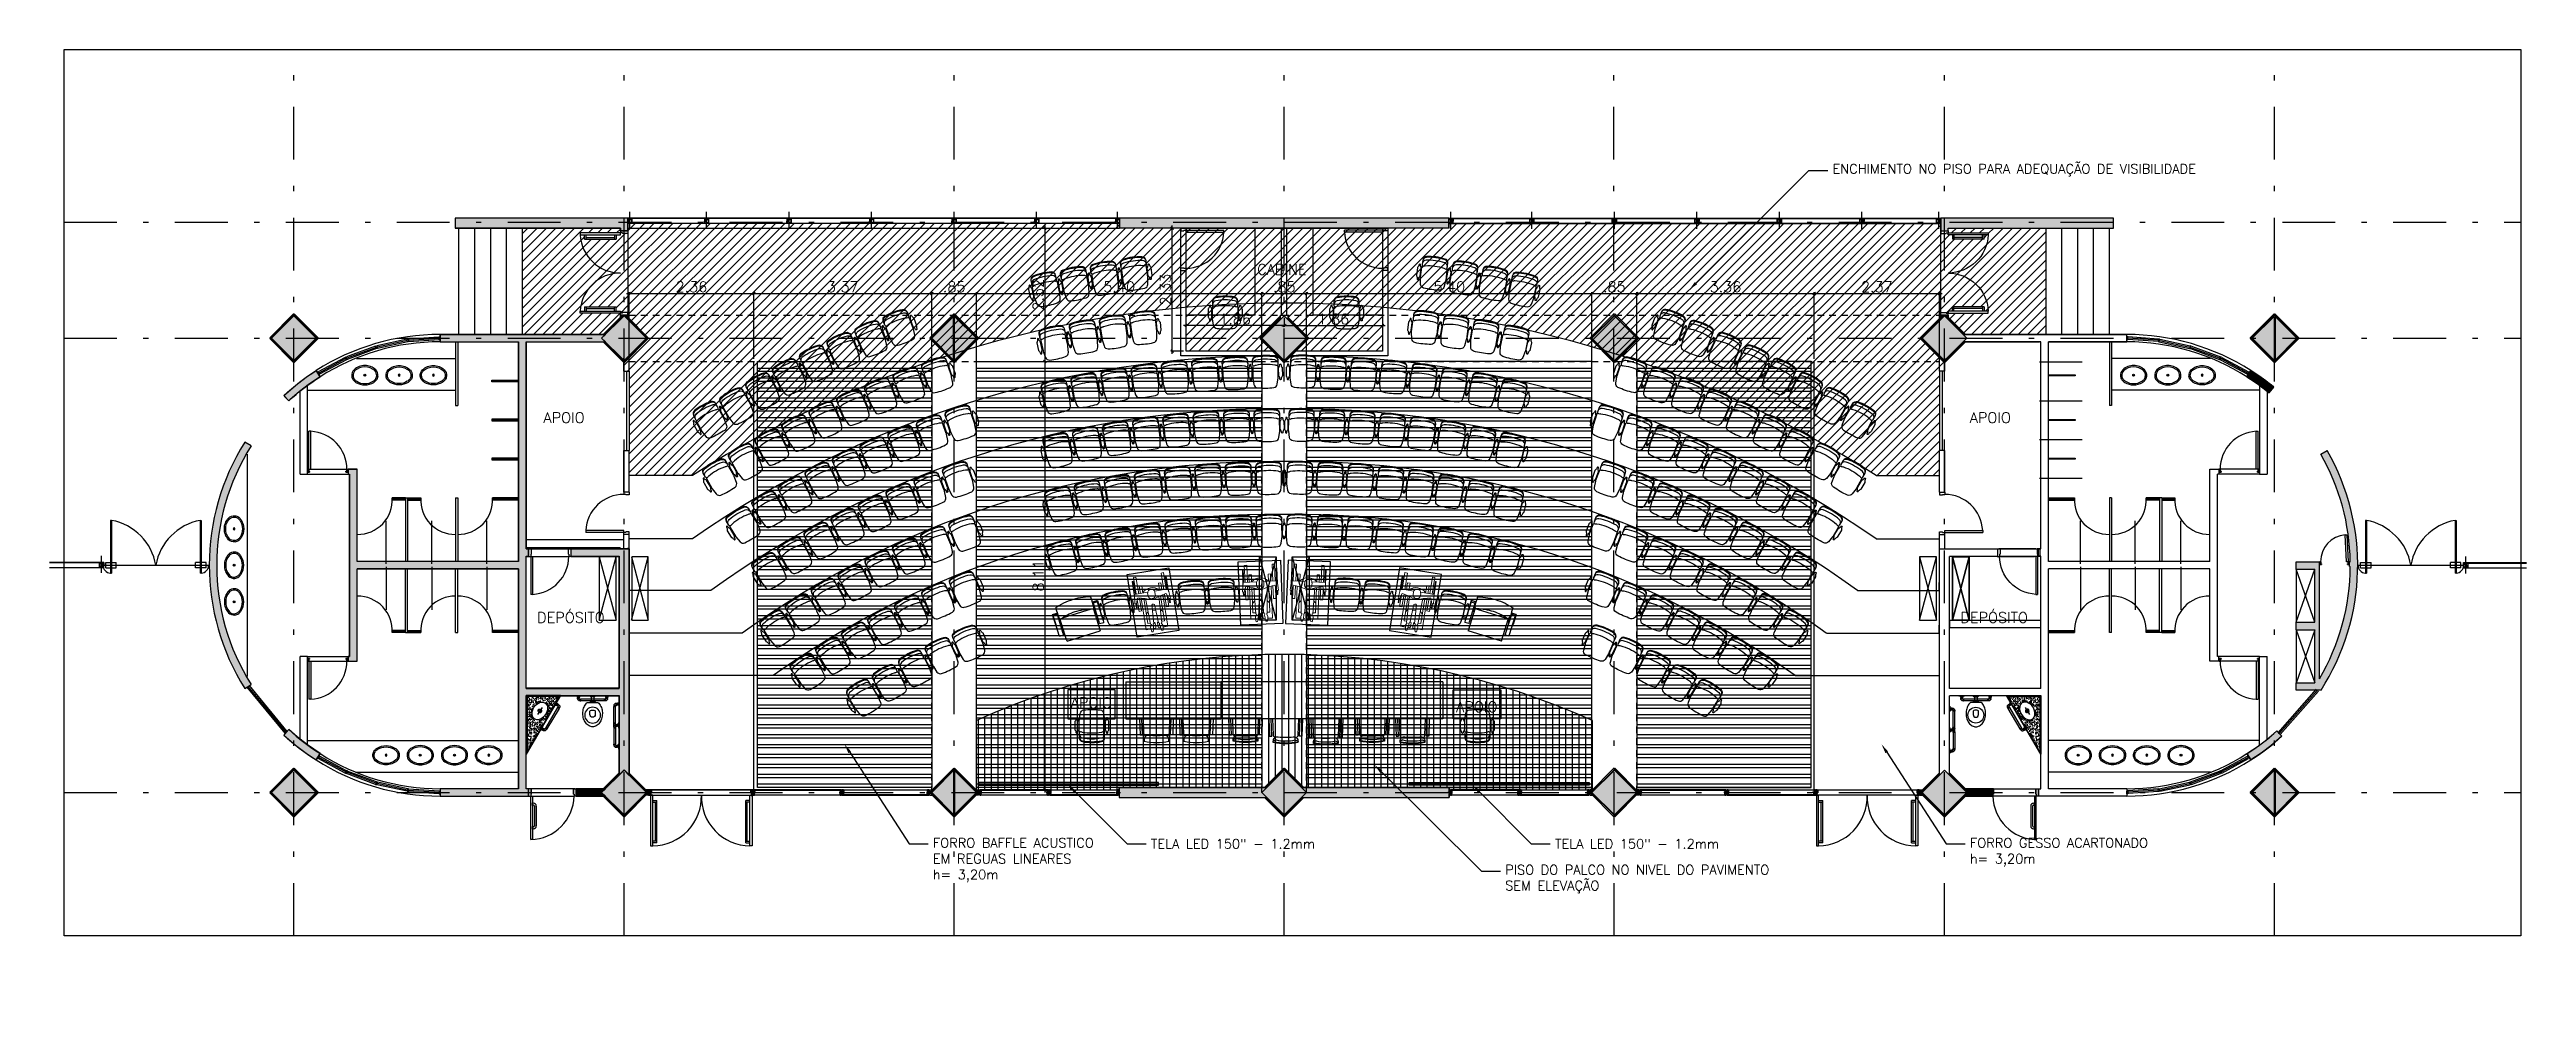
# Model space of a CAD drawing. Header units: millimetres. Extents: x 182 to 575, y -105 to 95.
# Drawn here: x 301.66 to 348.56, y 18.73 to 36.81 of the extents above; entities that cross this region are included whole.
import ezdxf
from ezdxf import colors
from ezdxf.entities.mleader import LeaderData, LeaderLine
from ezdxf.math import Vec2, Vec3

# ---------------------------------------------------------------- set-up
doc = ezdxf.new("R2010")
doc.units = ezdxf.units.MM
doc.header["$MEASUREMENT"] = 0
for name, pattern in [('DASHDOT', [1, 0.5, -0.25, 0, -0.25]), ('DASHED', [0.75, 0.5, -0.25]), ('HIDDEN2', [0.1875, 0.125, -0.0625]), ('XR_BL2_AND_MON-REV15$0$DASHDOT', [1, 0.5, -0.25, 0, -0.25])]:
    doc.linetypes.add(name, pattern=pattern)
for name, color, linetype in [('ALV_2', 2, 'Continuous'), ('ALV_3', 3, 'Continuous'), ('ALV_HT', 253, 'Continuous'), ('base', 253, 'Continuous'), ('COB_PROJ_EST', 1, 'Continuous'), ('construir', 10, 'Continuous'), ('CORRIMÃO', 41, 'Continuous'), ('CX', 1, 'Continuous'), ('DIV_CEGA_FREIJO', 3, 'Continuous'), ('EIXOS', 31, 'DASHDOT'), ('EIXOS_PERFIL', 181, 'DASHDOT'), ('ESTR', 3, 'Continuous'), ('FORRO', 253, 'Continuous'), ('JAN', 161, 'Continuous'), ('LAY_2', 2, 'Continuous'), ('Mob', 252, 'Continuous'), ('PISO', 252, 'Continuous'), ('PVC', 2, 'Continuous'), ('SAN', 1, 'Continuous'), ('SANFINAL', 7, 'Continuous'), ('XR_BL2_AND_MON-REV15$0$aca', 2, 'Continuous'), ('XR_BL2_AND_MON-REV15$0$EIXOS_PERFIL', 181, 'XR_BL2_AND_MON-REV15$0$DASHDOT'), ('XR_BL2_AND_MON-REV15$0$MARMORE', 7, 'Continuous'), ('XR_BL2_AND_MON-REV15$0$PERFIL_DIV', 41, 'Continuous'), ('XR_BL2_AND_MON-REV15$0$SHADE', 7, 'Continuous')]:
    doc.layers.add(name, color=color, linetype=linetype)
doc.styles.add('SIMPLEX', font='simplex', dxfattribs={"height": 0.2})
doc.styles.get("Standard").update_dxf_attribs({"font": 'romans.shx'})
doc.dimstyles.new('SA-25', dxfattribs={"dimtxt": 0.05, "dimasz": 0.05, "dimexe": 0.025, "dimexo": 0.05, "dimgap": 0.025, "dimtad": 1, "dimzin": 4, "dimdsep": 46, "dimtxsty": 'SIMPLEX', "dimblk": 'OBLIQUE', "dimcen": 0.025, "dimdle": 0.05, "dimclrt": 2, "dimaunit": 1, "dimadec": 3, "dimazin": 0, "dimtfac": 1, "dimtofl": 0, "dimtmove": 0, "dimatfit": 3, "dimldrblk": 'OPEN30', "dimfxl": 1, "dimtolj": 1, "dimtzin": 0, "dimarcsym": 0})
pattern_1 = [(45, (0, 25), (-0.088388348, 0.088388348), [])]
pattern_2 = [(180, (318.36656, 30.90821), (-1e-17, -0.1875), []), (180, (318.30406, 30.97071), (-1e-17, -0.1875), [])]
pattern_3 = [(180, (324.61656, 30.90821), (-1e-17, -0.1875), []), (180, (324.55406, 30.97071), (-1e-17, -0.1875), [])]

# ---------------------------------------------------------------- blocks, each defined once
blk = doc.blocks.new('XR_BL2_AND_MON-REV15$0$P50X50')
at = {"layer": 'base'}
blk.add_hatch(color=256, dxfattribs=at).paths.add_polyline_path([(0, -0.424), (0.424, 0), (0, 0.424), (-0.424, 0)])
at = {"layer": 'base', "linetype": 'ByBlock'}
blk.add_lwpolyline([(0, -0.424), (0.424, 0), (0, 0.424), (-0.424, 0)], close=True, dxfattribs=at)
blk = doc.blocks.new('XR_BL2_AND_MON-REV15$0$PILAR 60X60_45')
at = {"layer": 'base'}
blk.add_blockref('XR_BL2_AND_MON-REV15$0$P50X50', (0, 0), dxfattribs=at)
blk = doc.blocks.new('XR_BL2_AND_MON-REV15$0$PILAR_60X60_JUNTA')
at = {"layer": 'base'}
for points in [[(-0.414, 0.01), (0, 0.424), (0.414, 0.01)], [(-0.414, -0.01), (0, -0.424), (0.414, -0.01)]]:
    blk.add_hatch(color=256, dxfattribs=at).paths.add_polyline_path(points)
at = {"layer": 'base', "linetype": 'ByBlock'}
for points in [[(-0.414, 0.01), (0, 0.424), (0.414, 0.01)], [(-0.414, -0.01), (0, -0.424), (0.414, -0.01)]]:
    blk.add_lwpolyline(points, close=True, dxfattribs=at)
at = {"layer": 'base'}
blk.add_point((0, 0), dxfattribs=at)
blk = doc.blocks.new('XR_BL2_AND_MON-REV15$0$P8014PL')
at = {"layer": 'base'}
for p, q in [((-0.075, 0.14), (-0.075, 0.859)), ((-0.075, 0.859), (-0.04, 0.859)), ((-0.04, 0.14), (-0.04, 0.859)), ((-0.8, 0), (-0.8, 0.14)), ((-0.8, 0.14), (-0.76, 0.14)), ((-0.8, 0), (-0.75, 0)), ((-0.76, 0.1), (-0.76, 0.14)), ((-0.76, 0.1), (-0.75, 0.1)), ((-0.75, 0), (-0.75, 0.1)), ((-0.04, 0.14), (-0.075, 0.14)), ((-0.05, 0), (-0.05, 0.1)), ((-0.04, 0.1), (-0.05, 0.1)), ((0, 0), (-0.05, 0)), ((-0.04, 0.1), (-0.04, 0.14)), ((0, 0.14), (-0.04, 0.14)), ((0, 0), (0, 0.14))]:
    blk.add_line(p, q, dxfattribs=at)
blk.add_arc((-0.04, 0.14), 0.72, 92.7863, 180, dxfattribs=at)
blk = doc.blocks.new('XR_BL2_AND_MON-REV15$0$P_M')
at = {"layer": 'XR_BL2_AND_MON-REV15$0$MARMORE'}
for p, q in [((-0.007, 0.035), (-0.46, -0.417)), ((0.007, 0.021), (-0.445, -0.431)), ((0.007, 0.021), (-0.007, 0.035)), ((0, 0.028), (0.007, 0.035)), ((0.438, -0.424), (0, 0.014)), ((-0.453, -0.424), (-0.46, -0.417)), ((-0.453, -0.424), (-0.46, -0.431)), ((-0.46, -0.431), (-0.007, -0.884)), ((-0.453, -0.424), (-0.445, -0.431)), ((-0.438, -0.424), (0, -0.863)), ((-0.007, -0.87), (0.445, -0.417)), ((0.445, -0.417), (0.46, -0.431)), ((0.453, -0.424), (0.46, -0.417)), ((-0.007, -0.87), (0.007, -0.884)), ((0, -0.877), (-0.007, -0.884))]:
    blk.add_line(p, q, dxfattribs=at)
for points in [[(0.46, -0.417), (0.007, 0.035)], [(0.007, -0.884), (0.46, -0.431)]]:
    blk.add_lwpolyline(points, dxfattribs=at)
blk = doc.blocks.new('XR_BL2_AND_MON-REV15$0$P160')
for p, q in [((-1.44, 0.78), (-1.52, 0.78)), ((-1.44, 0.75), (-1.52, 0.75)), ((-1.47, 0.75), (-1.47, 0.21)), ((-1.44, 0.78), (-1.44, 0.18)), ((-0.16, 0.78), (-0.08, 0.78)), ((-0.16, 0.78), (-0.16, 0.18)), ((-0.16, 0.75), (-0.08, 0.75)), ((-0.13, 0.75), (-0.13, 0.21)), ((-1.6, -0.04), (-1.6, 0.1)), ((-1.6, 0.1), (-1.56, 0.1)), ((-1.56, 0.06), (-1.56, 0.1)), ((-1.56, 0.06), (-1.55, 0.06)), ((-1.55, -0.04), (-1.55, 0.06)), ((-1.52, 0.21), (-1.44, 0.21)), ((-1.52, 0.18), (-1.44, 0.18)), ((-0.08, 0.21), (-0.16, 0.21)), ((-0.08, 0.18), (-0.16, 0.18)), ((-0.05, -0.04), (-0.05, 0.06)), ((-0.04, 0.06), (-0.05, 0.06)), ((-0.04, 0.06), (-0.04, 0.1)), ((0, 0.1), (-0.04, 0.1)), ((0, -0.04), (0, 0.1)), ((-1.6, -0.04), (-1.55, -0.04)), ((0, -0.04), (-0.05, -0.04))]:
    blk.add_line(p, q)
for points in [[(-1.52, 0.1), (-1.56, 0.1), (-1.56, 0.86), (-1.52, 0.86)], [(-0.08, 0.1), (-0.04, 0.1), (-0.04, 0.86), (-0.08, 0.86)]]:
    blk.add_lwpolyline(points, close=True)
for centre, start, end in [((-1.562, 0.099), 0.0576, 86.8461), ((-0.038, 0.099), 93.1539, 179.9424)]:
    blk.add_arc(centre, 0.762, start, end)
blk = doc.blocks.new('XR_BL2_AND_MON-REV15$0$PERFIL_UNIT_ALCOA')
at = {"color": 1}
for p, q in [((-34, 19), (-34, 13)), ((-34, 13), (-15, 13)), ((-33, 83), (-32, 83)), ((-33, 76), (-33, 83)), ((-32, 76), (-33, 76)), ((-33, 43), (-32, 43)), ((-33, 36), (-33, 43)), ((-32, 36), (-33, 36)), ((-32, 80), (-32, 79)), ((-31, 80), (-32, 80)), ((-32, 79), (-31, 79)), ((-32, 40), (-32, 39)), ((-31, 40), (-32, 40)), ((-32, 39), (-31, 39)), ((-31, 82), (-31, 80)), ((-31, 79), (-31, 77)), ((-31, 42), (-31, 40)), ((-31, 39), (-31, 37)), ((-15, 19), (-21, 19)), ((-15, 19), (-21, 19)), ((-21, 13), (-15, 13)), ((-19, 19), (-13, 19)), ((-15, 19), (-15, 13)), ((-7, 95), (-9, 95)), ((-7, 95), (-9, 95)), ((-9, 92), (-5, 92)), ((-9, 27), (-5, 27)), ((-7, 24), (-9, 24)), ((-7, 24), (-9, 24)), ((-6, 95), (-8, 97)), ((-7, 96), (-8, 97)), ((-8, 96), (-7, 97)), ((-8, 96), (-7, 97)), ((-8, 96), (-7, 97)), ((-8, 97), (-8, 97)), ((-6, 95), (-8, 97)), ((-7, 96), (-8, 97)), ((-8, 96), (-7, 97)), ((-8, 96), (-7, 97)), ((-8, 96), (-7, 97)), ((-8, 97), (-8, 97)), ((-7, 96), (-8, 96)), ((-8, 96), (-8, 96)), ((-7, 96), (-8, 96)), ((-8, 96), (-8, 96)), ((-6, 24), (-8, 22)), ((-6, 24), (-8, 22)), ((-7, 23), (-8, 22)), ((-7, 23), (-8, 22)), ((-8, 23), (-8, 23)), ((-8, 23), (-7, 22)), ((-8, 23), (-7, 22)), ((-7, 23), (-8, 22)), ((-7, 23), (-8, 22)), ((-8, 23), (-8, 23)), ((-8, 23), (-7, 22)), ((-8, 23), (-7, 22)), ((-8, 22), (-7, 22)), ((-8, 22), (-8, 22)), ((-8, 22), (-7, 22)), ((-8, 22), (-8, 22)), ((-5, 95), (-7, 97)), ((-5, 95), (-7, 97)), ((-7, 95), (-4, 97)), ((-7, 95), (-5, 97)), ((-7, 95), (-5, 97)), ((-7, 96), (-6, 97)), ((-7, 96), (-6, 97)), ((-5, 95), (-7, 97)), ((-5, 95), (-7, 97)), ((-7, 95), (-4, 97)), ((-7, 95), (-5, 97)), ((-7, 95), (-5, 97)), ((-7, 96), (-6, 97)), ((-7, 96), (-6, 97)), ((-7, 95), (-7, 96)), ((-7, 95), (-7, 96)), ((-6, 95), (-7, 96)), ((-6, 95), (-7, 96)), ((-4, 95), (-7, 95)), ((-4, 95), (-7, 95)), ((-6, 95), (-7, 95)), ((-6, 95), (-7, 95)), ((-4, 24), (-7, 24)), ((-7, 24), (-7, 23)), ((-4, 24), (-7, 24)), ((-7, 24), (-7, 23)), ((-5, 24), (-7, 22)), ((-5, 24), (-7, 22)), ((-6, 24), (-7, 23)), ((-6, 24), (-7, 23)), ((-7, 24), (-4, 22)), ((-5, 24), (-7, 22)), ((-5, 24), (-7, 22)), ((-6, 24), (-7, 23)), ((-6, 24), (-7, 23)), ((-7, 24), (-4, 22)), ((-7, 23), (-5, 22)), ((-7, 23), (-5, 22)), ((-7, 23), (-6, 22)), ((-7, 23), (-6, 22)), ((-7, 23), (-5, 22)), ((-7, 23), (-5, 22)), ((-7, 23), (-6, 22)), ((-7, 23), (-6, 22)), ((-4, 95), (-6, 97)), ((-4, 95), (-6, 97)), ((-4, 95), (-6, 97)), ((-6, 95), (-4, 97)), ((-6, 95), (-4, 97)), ((-4, 95), (-6, 97)), ((-4, 95), (-6, 97)), ((-4, 95), (-6, 97)), ((-6, 95), (-4, 97)), ((-6, 95), (-4, 97)), ((-4, 24), (-6, 22)), ((-4, 24), (-6, 22)), ((-6, 24), (-4, 22)), ((-6, 24), (-4, 22)), ((-4, 24), (-6, 22)), ((-4, 24), (-6, 22)), ((-6, 24), (-4, 22)), ((-6, 24), (-4, 22)), ((-4, 23), (-6, 22)), ((-4, 23), (-6, 22)), ((-3, 96), (-5, 97)), ((-4, 96), (-5, 97)), ((-5, 95), (-3, 97)), ((-5, 95), (-3, 97)), ((-3, 96), (-5, 97)), ((-4, 96), (-5, 97)), ((-5, 95), (-3, 97)), ((-5, 95), (-3, 97)), ((-5, 92), (-1, 92)), ((-5, 27), (-1, 27)), ((-5, 24), (-3, 22)), ((-5, 24), (-3, 22)), ((-5, 24), (-3, 22)), ((-5, 24), (-3, 22)), ((-3, 23), (-5, 22)), ((-4, 23), (-5, 22)), ((-3, 23), (-5, 22)), ((-4, 23), (-5, 22)), ((-3, 96), (-4, 97)), ((-3, 96), (-4, 97)), ((-3, 96), (-4, 97)), ((-3, 96), (-4, 97)), ((-4, 96), (-4, 95)), ((-4, 96), (-4, 95)), ((-4, 96), (-3, 96)), ((-4, 96), (-3, 96)), ((-4, 95), (-4, 95)), ((-4, 95), (-4, 95)), ((-2, 95), (-4, 95)), ((-4, 95), (-4, 95)), ((-4, 95), (-4, 95)), ((-2, 95), (-4, 95)), ((-4, 23), (-4, 24)), ((-4, 23), (-4, 24)), ((-4, 24), (-4, 24)), ((-4, 24), (-4, 23)), ((-2, 24), (-4, 24)), ((-4, 24), (-4, 24)), ((-4, 24), (-4, 23)), ((-2, 24), (-4, 24)), ((-3, 23), (-4, 22)), ((-3, 23), (-4, 22)), ((-4, 23), (-3, 22)), ((-3, 23), (-4, 22)), ((-3, 23), (-4, 22)), ((-4, 23), (-3, 22)), ((0, 19), (-4, 4)), ((-4, 13), (-4, 3)), ((-4, 8), (-4, 4)), ((-3, 97), (-3, 97)), ((-3, 96), (-3, 97)), ((-3, 97), (-3, 97)), ((-3, 96), (-3, 97)), ((-3, 96), (-3, 96)), ((-3, 96), (-3, 96)), ((-3, 23), (-3, 22)), ((-3, 23), (-3, 22)), ((-3, 22), (-3, 22)), ((-3, 22), (-3, 22)), ((-3, 22), (-3, 22)), ((-3, 22), (-3, 22)), ((10, 19), (0, 19)), ((18, 27), (9, 27)), ((9, 27), (9, 27)), ((9, 27), (9, 27)), ((9, 27), (9, 26)), ((9, 26), (9, 26)), ((9, 25), (9, 25)), ((9, 25), (9, 24)), ((9, 24), (9, 24)), ((10, 26), (10, 26)), ((10, 26), (17, 25)), ((17, 25), (10, 25)), ((10, 25), (10, 25)), ((10, 24), (10, 24)), ((10, 24), (12, 24)), ((10, 19), (13, 4)), ((12, 39), (26, 39)), ((12, 24), (12, 23)), ((12, 23), (12, 23)), ((12, 23), (12, 23)), ((12, 23), (12, 23)), ((12, 22), (12, 22)), ((12, 22), (12, 21)), ((12, 21), (12, 21)), ((12, 21), (12, 21)), ((12, 21), (15, 21)), ((15, 43), (13, 43)), ((13, 43), (13, 43)), ((13, 42), (13, 42)), ((13, 42), (13, 40)), ((13, 40), (13, 40)), ((13, 40), (13, 39)), ((13, 39), (13, 39)), ((13, 39), (13, 37)), ((13, 37), (13, 37)), ((13, 36), (13, 36)), ((13, 36), (15, 36)), ((13, 13), (13, 3)), ((13, 8), (13, 4)), ((15, 36), (15, 43)), ((15, 41), (16, 40)), ((15, 38), (15, 41)), ((15, 40), (15, 40)), ((15, 38), (15, 38)), ((15, 38), (16, 38)), ((15, 23), (15, 24)), ((16, 23), (15, 23)), ((15, 23), (15, 23)), ((15, 21), (16, 22)), ((15, 21), (15, 21)), ((15, 21), (15, 21)), ((16, 41), (17, 40)), ((16, 38), (16, 41)), ((16, 40), (16, 40)), ((16, 38), (16, 40)), ((16, 38), (17, 38)), ((16, 38), (16, 38)), ((16, 24), (18, 24)), ((16, 23), (16, 23)), ((16, 22), (16, 22)), ((17, 38), (18, 41)), ((17, 38), (17, 40)), ((17, 40), (17, 40)), ((17, 38), (17, 38)), ((17, 38), (18, 38)), ((17, 25), (17, 25)), ((17, 25), (17, 25)), ((17, 25), (17, 25)), ((17, 25), (17, 25)), ((17, 25), (17, 25)), ((18, 41), (18, 40)), ((18, 38), (19, 41)), ((18, 38), (18, 40)), ((18, 40), (19, 40)), ((18, 38), (18, 38)), ((18, 38), (19, 38)), ((18, 24), (18, 27)), ((18, 27), (18, 27)), ((18, 27), (18, 27)), ((18, 24), (18, 24)), ((18, 24), (18, 24)), ((19, 41), (19, 40)), ((19, 38), (20, 41)), ((19, 40), (19, 40)), ((19, 40), (20, 40)), ((19, 38), (19, 40)), ((19, 38), (20, 38)), ((19, 38), (19, 38)), ((19, 38), (19, 38)), ((20, 41), (20, 40)), ((20, 38), (20, 40)), ((20, 40), (21, 40)), ((20, 38), (21, 38)), ((21, 38), (21, 41)), ((21, 41), (21, 40)), ((21, 38), (21, 40)), ((21, 40), (22, 40)), ((21, 38), (21, 38)), ((21, 38), (22, 38)), ((22, 38), (22, 41)), ((22, 41), (22, 40)), ((22, 38), (22, 40)), ((22, 40), (23, 40)), ((22, 38), (22, 38)), ((22, 38), (23, 38)), ((23, 38), (23, 41)), ((23, 41), (24, 40)), ((23, 38), (24, 40)), ((23, 38), (23, 38)), ((23, 38), (23, 38)), ((24, 40), (24, 40)), ((24, 39), (24, 40)), ((24, 19), (24, 13)), ((31, 13), (24, 13)), ((43, 13), (24, 13)), ((26, 19), (32, 19)), ((26, 19), (45, 19)), ((39, 82), (39, 80)), ((39, 80), (40, 80)), ((39, 79), (39, 77)), ((40, 79), (39, 79)), ((41, 83), (40, 83)), ((40, 80), (40, 79)), ((40, 76), (41, 76)), ((41, 76), (41, 83)), ((43, 19), (43, 13))]:
    blk.add_line(p, q, dxfattribs=at)
for points in [[(-33, 19), (0, 19), (0, 19), (0, 24), (0, 24), (-3, 24, 1), (-3, 23), (-3, 23), (-3, 22), (-8, 22), (-8, 23), (-7, 23, 1), (-7, 24), (-10, 24), (-10, 23, -0.414214), (-12, 21), (-32, 21, -0.414214), (-34, 23), (-34, 96, -0.414214), (-32, 98), (-10, 98), (-10, 98), (-10, 95), (-10, 95, 0.419197), (-10, 95), (-7, 95, 1.022616), (-7, 96), (-8, 96), (-8, 97), (-3, 97), (-3, 96), (-3, 96, 1), (-3, 95), (0, 95), (0, 95), (0, 99), (-35, 99), (-35, 99), (-35, 18, 0.414214), (-35, 17), (-34, 17, 0.414214), (-34, 18), (-34, 19, -0.414214), (-33, 19)], [(40, 97), (14, 97, 0.414214), (12, 95), (12, 91, -0.414214), (10, 89), (-4, 89), (-4, 86), (-5, 86), (-5, 89), (-13, 89, -1.000008), (-13, 91), (-5, 92), (-5, 92), (10, 92), (10, 99, -0.414214), (10, 99), (44, 99, -0.414214), (45, 99), (45, 63, -0.406616), (44, 62), (18, 62, 0.414214), (17, 62), (17, 27, -0.414214), (17, 27), (-5, 27), (-13, 28, -1.000008), (-13, 30), (-5, 30), (-5, 33), (-4, 33), (-4, 30), (13, 30, 0.414214), (15, 32), (15, 65, -0.414214), (15, 65), (40, 65, 0.414214), (42, 67), (42, 95, 0.414214), (40, 97)], [(19, 56), (19, 30), (18, 30, 1), (18, 29), (19, 29), (19, 24), (16, 24, 0.414173), (15, 23), (15, 23), (16, 23, -0.585709), (16, 22), (16, 21, -0.26127), (15, 21), (12, 21, -0.253886), (12, 21), (11, 22, -0.595041), (11, 23), (12, 23), (12, 23, 0.414173), (12, 24), (10, 24, 0.414214), (10, 23), (10, 20, 0.414214), (10, 19), (44, 19, 0.414214), (45, 20), (45, 62, 0.414214), (44, 62), (19, 62, 0.414214), (19, 62), (19, 57), (18, 57, 1), (18, 56), (19, 56)], [(13, 22), (13, 24), (13, 24, -0.414214), (13, 24), (13, 24), (14, 24), (14, 24, -0.414214), (15, 24), (15, 24), (15, 22), (15, 22, -0.414214), (14, 22), (14, 22), (13, 22), (13, 22, -0.414214), (13, 22)], [(20, 22), (19, 22, 0.414214), (18, 22), (18, 21, 0.414214), (19, 21), (43, 21), (43, 61), (20, 61), (20, 23, -0.414214), (20, 22)]]:
    blk.add_lwpolyline(points, format="xyb", dxfattribs=at)
for points in [[(-7, 96), (-8, 96), (-8, 97), (-3, 97), (-3, 96), (-4, 96)], [(-7, 96), (-8, 96), (-8, 97), (-3, 97), (-3, 96), (-4, 96)], [(-7, 23), (-8, 23), (-8, 22), (-3, 22), (-3, 23), (-4, 23)], [(-7, 23), (-8, 23), (-8, 22), (-3, 22), (-3, 23), (-4, 23)]]:
    blk.add_lwpolyline(points, dxfattribs=at)
for centre, radius, start, end in [((-32, 82), 0.869, 0, 90), ((-32, 77), 0.869, 270, 0), ((-32, 42), 0.869, 0, 90), ((-32, 37), 0.869, 270, 0), ((-9, 93), 1.57, 97.3776, 269.717), ((-9, 25), 1.57, 90.283, 262.6224), ((-2, 93), 1.44, 277.4115, 92.3804), ((-2, 25), 1.44, 267.6196, 82.5885), ((9, 27), 0.3, 90.0002, 173.0764), ((10, 26), 0.5, 173.0802, 360), ((10, 25), 0.3, 86.9206, 179.9979), ((10, 24), 0.3, 180, 270), ((12, 24), 0.3, 360, 90), ((12, 23), 0.184, 90, 194.9998), ((12, 21), 0.184, 202.0192, 270), ((16, 24), 0.3, 90, 180), ((15, 21), 0.184, 270, 337.9776), ((16, 23), 0.184, 344.9975, 90), ((17, 25), 0.2, 0, 86.4562), ((17, 25), 0.2, 266.9225, 0), ((18, 27), 0.3, 0, 90), ((18, 24), 0.3, 270, 0), ((40, 82), 0.869, 90, 180), ((40, 77), 0.869, 180, 270)]:
    blk.add_arc(centre, radius, start, end, dxfattribs=at)
at = {"color": 1, "extrusion": (0, 0, -1)}
for centre, major_axis in [((13, 42), (0.573, -0.573)), ((13, 37), (0.573, 0.573))]:
    blk.add_ellipse(centre, major_axis=major_axis, ratio=1, start_param=2.356194, end_param=3.926991, dxfattribs=at)
at = {"color": 1}
for points, knots in [([(25, 39), (25, 39), (25, 39), (25, 39), (25, 39), (25, 39), (25, 39), (25, 39), (25, 39), (24, 39), (24, 39), (24, 39), (24, 39), (24, 39), (24, 39), (24, 39), (24, 39), (24, 39), (24, 39), (24, 39), (24, 39), (24, 39), (24, 39), (24, 39), (24, 39), (24, 39), (24, 39), (24, 39), (24, 38), (23, 38), (23, 38), (23, 38), (23, 38), (23, 38)], [0, 0, 0, 0, 0.051439, 0.072585, 0.094945, 0.148925, 0.177318, 0.208117, 0.229263, 0.263962, 0.286322, 0.316684, 0.341831, 0.370224, 0.385176, 0.410323, 0.432683, 0.466448, 0.484229, 0.519793, 0.54494, 0.583668, 0.608815, 0.635405, 0.653187, 0.684808, 0.766724, 0.798345, 0.829966, 0.855113, 0.870066, 0.927124, 1, 1, 1, 1]), ([(25, 39), (25, 39), (25, 40), (25, 40), (25, 40), (25, 40), (24, 40), (25, 40), (24, 40), (24, 40), (24, 40), (24, 40), (24, 40), (24, 40), (24, 40), (24, 40), (24, 40), (24, 40), (24, 40), (24, 40), (24, 40), (24, 40), (24, 40), (24, 40), (24, 40)], [0, 0, 0, 0, 0.07678, 0.102261, 0.156401, 0.18506, 0.227914, 0.244954, 0.311716, 0.342019, 0.377118, 0.407421, 0.432902, 0.525013, 0.566753, 0.587018, 0.625497, 0.657854, 0.688156, 0.805193, 0.825457, 0.896684, 0.922166, 1, 1, 1, 1])]:
    blk.add_open_spline(points, degree=3, knots=knots, dxfattribs=at)
at = {"layer": 'XR_BL2_AND_MON-REV15$0$EIXOS_PERFIL', "linetype": 'ByBlock', "ltscale": 0.1}
blk.add_line((5, 207), (5, -115), dxfattribs=at)
blk = doc.blocks.new('XR_BL2_AND_MON-REV15$0$A$C10B331E6')
at = {"layer": 'base'}
for p, q in [((-0.15, 0), (-0.15, -9.313, 2.33)), ((-0.06, 0, 197.496), (-0.06, -9.313, 199.826)), ((-0.05, 0, 179.853), (-0.05, -9.313, 199.826))]:
    blk.add_line(p, q, dxfattribs=at)
at = {"layer": 'base', "elevation": 179.853}
blk.add_lwpolyline([(-0.06, -9.313), (-0.05, -9.313)], dxfattribs=at)
at = {"layer": 'base', "linetype": 'ByBlock', "ltscale": 0.1, "xscale": -0.001000000000203727, "yscale": 0.001000000000203727, "zscale": 0.0009999999999763531, "rotation": 90}
for p in [(-0.047, -0.035, 197.496), (-0.047, -1.566), (-0.047, -3.129), (-0.047, -4.691), (-0.047, -6.254), (-0.047, -7.816), (-0.047, -9.269, 179.853)]:
    blk.add_blockref('XR_BL2_AND_MON-REV15$0$PERFIL_UNIT_ALCOA', p, dxfattribs=at)
blk = doc.blocks.new('XR_BL2_AND_MON-REV15$0$P2000501')
for points in [[(0.231, -0.362, 0.149389), (0.24, -0.334), (0.24, -0.142, 0.03724), (0.239, -0.127), (0.221, -0.006, 0.342214), (0.154, 0.058, 0.051556), (-0.154, 0.058, 0.342214), (-0.221, -0.006), (-0.239, -0.127, 0.03724), (-0.24, -0.142), (-0.24, -0.334, 0.149389), (-0.231, -0.362)], [(0.24, -0.397, -0.36261), (0.178, -0.471, -0.08991), (-0.178, -0.471, -0.36261), (-0.24, -0.397)], [(0.24, -0.453, -0.36261), (0.178, -0.527, -0.08991), (-0.178, -0.527, -0.36261), (-0.24, -0.453)]]:
    blk.add_lwpolyline(points, format="xyb")
for points in [[(-0.254, -0.154, -0.164851), (-0.25, -0.166), (-0.25, -0.31, -0.164851), (-0.254, -0.322, 0.162089), (-0.273, -0.375, -1), (-0.297, -0.375, 0.162089), (-0.316, -0.322, -0.164851), (-0.32, -0.31), (-0.32, -0.166, -0.164851), (-0.316, -0.154, 0.162089), (-0.297, -0.1, -1), (-0.273, -0.1, 0.162089)], [(-0.178, -0.368, 0.08991), (0.178, -0.368, 0.086278), (0.203, -0.359, -0.57735), (0.24, -0.381), (0.24, -0.468, -0.36261), (0.178, -0.542, -0.08991), (-0.178, -0.542, -0.36261), (-0.24, -0.468), (-0.24, -0.381, -0.57735), (-0.203, -0.359, 0.086278)], [(0.25, -0.166), (0.25, -0.31, 0.164851), (0.254, -0.322, -0.162089), (0.273, -0.375, 1), (0.297, -0.375, -0.162089), (0.316, -0.322, 0.164851), (0.32, -0.31), (0.32, -0.166, 0.164851), (0.316, -0.154, -0.162089), (0.297, -0.1, 1), (0.273, -0.1, -0.162089), (0.254, -0.154, 0.164851)]]:
    blk.add_lwpolyline(points, format="xyb", close=True)
blk = doc.blocks.new('XR_BL2_AND_MON-REV15$0$A$C331768BC')
at = {"layer": 'XR_BL2_AND_MON-REV15$0$SHADE'}
blk.add_hatch(color=254, dxfattribs=at).paths.add_polyline_path([(73, 22), (73, 17), (85, 17), (85, 26), (80, 26), (80, 45), (85, 45), (85, 54), (73, 54), (73, 49), (29, 49), (29, 54), (18, 54), (18, 46), (23, 46), (23, 25), (18, 25), (18, 17), (29, 17), (29, 22), (51, 22)])
at = {"layer": 'XR_BL2_AND_MON-REV15$0$EIXOS_PERFIL'}
for p, q in [((-9, 35, -59), (110, 35, -59)), ((51, 86, -59), (51, -19, -59))]:
    blk.add_line(p, q, dxfattribs=at)
at = {"layer": 'XR_BL2_AND_MON-REV15$0$PERFIL_DIV'}
for p, q in [((0, 65, -59), (0, 46, -59)), ((2, 66, -59), (1, 66, -59)), ((2, 5, -59), (1, 5, -59)), ((2, 50, -59), (2, 66, -59)), ((9, 50, -59), (2, 50, -59)), ((2, 49, -59), (11, 49, -59)), ((2, 46, -59), (2, 49, -59)), ((13, 42, -59), (6, 42, -59)), ((16, 40, -59), (6, 40, -59)), ((9, 65, -59), (9, 50, -59)), ((9, 33, -59), (9, 37, -59)), ((10, 63, -59), (10, 65, -59)), ((10, 50, -59), (10, 57, -59)), ((15, 50, -59), (10, 50, -59)), ((10, 37, -59), (10, 33, -59)), ((11, 49, -59), (11, 49, -59)), ((11, 49, -59), (13, 49, -59)), ((12, 40, -59), (16, 40, -59)), ((15, 39, -59), (12, 39, -59)), ((12, 31, -59), (15, 31, -59)), ((16, 30, -59), (12, 30, -59)), ((14, 69, -59), (13, 69, -59)), ((13, 69, -59), (13, 51, -59)), ((13, 51, -59), (14, 51, -59)), ((13, 49, -59), (13, 42, -59)), ((14, 71, -59), (34, 71, -59)), ((15, 70, -59), (14, 70, -59)), ((14, 58, -59), (14, 69, -59)), ((21, 58, -59), (14, 58, -59)), ((14, 55, -59), (30, 55, -59)), ((14, 51, -59), (14, 55, -59)), ((15, 67, -59), (15, 70, -59)), ((15, 67, -59), (16, 67, -59)), ((18, 58, -59), (15, 60, -59)), ((15, 60, -59), (16, 60, -59)), ((16, 55, -59), (15, 55, -59)), ((15, 55, -59), (15, 50, -59)), ((15, 42, -59), (15, 49, -59)), ((15, 49, -59), (16, 49, -59)), ((16, 42, -59), (15, 42, -59)), ((18, 13, -59), (15, 11, -59)), ((15, 11, -59), (16, 11, -59)), ((16, 70, -59), (31, 70, -59)), ((16, 67, -59), (16, 70, -59)), ((16, 60, -59), (19, 58, -59)), ((16, 49, -59), (16, 55, -59)), ((16, 40, -59), (16, 42, -59)), ((16, 40, -59), (16, 40, -59)), ((16, 31, -59), (16, 30, -59)), ((16, 30, -59), (16, 29, -59)), ((16, 11, -59), (19, 13, -59)), ((17, 39, -59), (18, 39, -59)), ((18, 32, -59), (17, 32, -59)), ((21, 59, -59), (22, 61, -59)), ((24, 59, -59), (21, 58, -59)), ((21, 12, -59), (22, 10, -59)), ((23, 60, -59), (22, 59, -59)), ((23, 11, -59), (22, 12, -59)), ((24, 62, -59), (39, 65, -59)), ((39, 64, -59), (24, 61, -59)), ((30, 57, -59), (24, 59, -59)), ((39, 7, -59), (24, 10, -59)), ((24, 9, -59), (39, 6, -59)), ((30, 55, -59), (30, 57, -59)), ((33, 66, -59), (31, 66, -59)), ((71, 54, -59), (31, 54, -59)), ((32, 68, -59), (32, 68, -59)), ((32, 67, -59), (32, 67, -59)), ((34, 70, -59), (34, 70, -59)), ((35, 70, -59), (35, 70, -59)), ((36, 68, -59), (36, 68, -59)), ((36, 67, -59), (36, 67, -59)), ((37, 66, -59), (36, 66, -59)), ((40, 69, -59), (37, 70, -59)), ((40, 67, -59), (38, 68, -59)), ((42, 68, -59), (51, 68, -59)), ((50, 66, -59), (42, 66, -59)), ((48, 56, -59), (43, 63, -59)), ((59, 56, -59), (43, 56, -59)), ((43, 56, -59), (43, 54, -59)), ((43, 54, -59), (59, 54, -59)), ((43, 15, -59), (43, 17, -59)), ((43, 17, -59), (59, 17, -59)), ((48, 15, -59), (43, 8, -59)), ((59, 15, -59), (43, 15, -59)), ((44, 63, -59), (49, 56, -59)), ((44, 8, -59), (49, 15, -59)), ((50, 65, -59), (50, 66, -59)), ((50, 65, -59), (51, 65, -59)), ((51, 65, -59), (51, 68, -59)), ((60, 68, -59), (51, 68, -59)), ((51, 65, -59), (51, 68, -59)), ((51, 65, -59), (51, 68, -59)), ((51, 65, -59), (51, 68, -59)), ((53, 65, -59), (51, 65, -59)), ((51, 6, -59), (51, 3, -59)), ((51, 6, -59), (51, 3, -59)), ((51, 6, -59), (51, 3, -59)), ((51, 6, -59), (51, 3, -59)), ((53, 65, -59), (53, 66, -59)), ((53, 66, -59), (60, 66, -59)), ((58, 63, -59), (53, 56, -59)), ((58, 8, -59), (53, 15, -59)), ((54, 56, -59), (59, 63, -59)), ((54, 15, -59), (59, 8, -59)), ((59, 54, -59), (59, 56, -59)), ((59, 17, -59), (59, 15, -59)), ((62, 69, -59), (65, 70, -59)), ((62, 67, -59), (64, 68, -59)), ((78, 62, -59), (63, 65, -59)), ((63, 64, -59), (78, 61, -59)), ((63, 7, -59), (78, 10, -59)), ((78, 9, -59), (63, 6, -59)), ((65, 66, -59), (66, 66, -59)), ((66, 68, -59), (66, 68, -59)), ((66, 67, -59), (66, 67, -59)), ((67, 70, -59), (67, 70, -59)), ((88, 71, -59), (68, 71, -59)), ((68, 70, -59), (68, 70, -59)), ((69, 66, -59), (71, 66, -59)), ((71, 54, -59), (69, 54, -59)), ((70, 68, -59), (70, 68, -59)), ((70, 67, -59), (70, 67, -59)), ((86, 70, -59), (71, 70, -59)), ((72, 57, -59), (78, 59, -59)), ((72, 55, -59), (72, 57, -59)), ((88, 55, -59), (72, 55, -59)), ((78, 59, -59), (81, 58, -59)), ((79, 60, -59), (80, 59, -59)), ((79, 11, -59), (80, 12, -59)), ((81, 59, -59), (80, 61, -59)), ((81, 12, -59), (80, 10, -59)), ((81, 58, -59), (88, 58, -59)), ((86, 60, -59), (83, 58, -59)), ((86, 11, -59), (83, 13, -59)), ((84, 58, -59), (87, 60, -59)), ((85, 39, -59), (84, 39, -59)), ((84, 32, -59), (85, 32, -59)), ((85, 17, -59), (85, 26, -59)), ((86, 67, -59), (86, 70, -59)), ((88, 67, -59), (86, 67, -59)), ((87, 60, -59), (86, 60, -59)), ((86, 49, -59), (86, 55, -59)), ((86, 55, -59), (88, 55, -59)), ((88, 49, -59), (86, 49, -59)), ((86, 40, -59), (86, 42, -59)), ((86, 42, -59), (88, 42, -59)), ((86, 40, -59), (96, 40, -59)), ((90, 40, -59), (86, 40, -59)), ((86, 40, -59), (86, 40, -59)), ((86, 31, -59), (86, 30, -59)), ((86, 30, -59), (86, 29, -59)), ((86, 30, -59), (90, 30, -59)), ((86, 22, -59), (86, 15, -59)), ((87, 11, -59), (86, 11, -59)), ((87, 39, -59), (90, 39, -59)), ((90, 31, -59), (87, 31, -59)), ((88, 67, -59), (88, 70, -59)), ((88, 70, -59), (88, 70, -59)), ((88, 58, -59), (88, 69, -59)), ((88, 69, -59), (89, 69, -59)), ((88, 55, -59), (88, 50, -59)), ((88, 51, -59), (88, 55, -59)), ((88, 50, -59), (92, 50, -59)), ((89, 51, -59), (88, 51, -59)), ((88, 42, -59), (88, 49, -59)), ((89, 69, -59), (89, 51, -59)), ((89, 49, -59), (89, 42, -59)), ((91, 49, -59), (89, 49, -59)), ((89, 42, -59), (96, 42, -59)), ((101, 49, -59), (91, 49, -59)), ((91, 49, -59), (91, 49, -59)), ((92, 63, -59), (92, 65, -59)), ((92, 50, -59), (92, 57, -59)), ((92, 37, -59), (92, 33, -59)), ((93, 65, -59), (93, 50, -59)), ((93, 50, -59), (101, 50, -59)), ((93, 33, -59), (93, 37, -59)), ((101, 66, -59), (101, 66, -59)), ((101, 50, -59), (101, 66, -59)), ((101, 54, -59), (101, 56, -59)), ((102, 65, -59), (102, 46, -59))]:
    blk.add_line(p, q, dxfattribs=at)
at = {"layer": 'XR_BL2_AND_MON-REV15$0$PERFIL_DIV', "linetype": 'Continuous'}
for p, q in [((0, 6, -59), (0, 25, -59)), ((2, 25, -59), (2, 22, -59)), ((2, 22, -59), (11, 22, -59)), ((9, 20, -59), (2, 20, -59)), ((2, 20, -59), (2, 5, -59)), ((16, 30, -59), (6, 30, -59)), ((13, 29, -59), (6, 29, -59)), ((9, 6, -59), (9, 20, -59)), ((15, 20, -59), (10, 20, -59)), ((10, 20, -59), (10, 14, -59)), ((10, 8, -59), (10, 6, -59)), ((11, 22, -59), (11, 22, -59)), ((11, 22, -59), (13, 22, -59)), ((13, 22, -59), (13, 29, -59)), ((13, 2, -59), (13, 20, -59)), ((13, 20, -59), (14, 20, -59)), ((14, 2, -59), (13, 2, -59)), ((14, 20, -59), (14, 15, -59)), ((14, 15, -59), (30, 15, -59)), ((21, 13, -59), (14, 13, -59)), ((14, 13, -59), (14, 2, -59)), ((15, 1, -59), (14, 1, -59)), ((15, 29, -59), (15, 22, -59)), ((16, 29, -59), (15, 29, -59)), ((15, 22, -59), (16, 22, -59)), ((15, 15, -59), (15, 20, -59)), ((16, 15, -59), (15, 15, -59)), ((15, 4, -59), (16, 4, -59)), ((15, 4, -59), (15, 1, -59)), ((16, 40, -59), (16, 55, -59)), ((16, 55, -59), (33, 55, -59)), ((16, 15, -59), (16, 31, -59)), ((16, 22, -59), (16, 15, -59)), ((33, 15, -59), (16, 15, -59)), ((16, 4, -59), (16, 1, -59)), ((16, 1, -59), (31, 1, -59)), ((29, 54, -59), (18, 54, -59)), ((18, 54, -59), (18, 46, -59)), ((18, 46, -59), (23, 46, -59)), ((21, 44, -59), (18, 44, -59)), ((18, 44, -59), (18, 40, -59)), ((18, 31, -59), (18, 27, -59)), ((18, 27, -59), (21, 27, -59)), ((23, 25, -59), (18, 25, -59)), ((18, 25, -59), (18, 17, -59)), ((18, 17, -59), (29, 17, -59)), ((21, 27, -59), (21, 44, -59)), ((24, 12, -59), (21, 13, -59)), ((23, 46, -59), (23, 25, -59)), ((30, 14, -59), (24, 12, -59)), ((29, 49, -59), (29, 54, -59)), ((73, 49, -59), (29, 49, -59)), ((29, 22, -59), (51, 22, -59)), ((29, 17, -59), (29, 22, -59)), ((30, 15, -59), (30, 14, -59)), ((31, 54, -59), (31, 50, -59)), ((33, 54, -59), (31, 54, -59)), ((31, 54, -59), (31, 50, -59)), ((31, 50, -59), (71, 50, -59)), ((31, 50, -59), (71, 50, -59)), ((31, 17, -59), (31, 20, -59)), ((31, 20, -59), (71, 20, -59)), ((51, 20, -59), (31, 20, -59)), ((31, 20, -59), (31, 17, -59)), ((71, 17, -59), (31, 17, -59)), ((31, 17, -59), (33, 17, -59)), ((33, 5, -59), (31, 5, -59)), ((32, 4, -59), (32, 4, -59)), ((32, 3, -59), (32, 3, -59)), ((33, 55, -59), (33, 54, -59)), ((33, 17, -59), (33, 16, -59)), ((34, 1, -59), (34, 1, -59)), ((35, 1, -59), (35, 1, -59)), ((37, 5, -59), (36, 5, -59)), ((36, 4, -59), (36, 4, -59)), ((36, 3, -59), (36, 3, -59)), ((40, 2, -59), (37, 1, -59)), ((40, 4, -59), (38, 3, -59)), ((50, 5, -59), (42, 5, -59)), ((42, 3, -59), (51, 3, -59)), ((50, 6, -59), (51, 6, -59)), ((50, 6, -59), (50, 5, -59)), ((51, 22, -59), (51, 20, -59)), ((51, 20, -59), (51, 22, -59)), ((51, 22, -59), (73, 22, -59)), ((71, 20, -59), (51, 20, -59)), ((53, 6, -59), (51, 6, -59)), ((60, 3, -59), (51, 3, -59)), ((53, 6, -59), (53, 5, -59)), ((53, 5, -59), (60, 5, -59)), ((62, 4, -59), (64, 3, -59)), ((62, 2, -59), (65, 1, -59)), ((65, 5, -59), (66, 5, -59)), ((66, 4, -59), (66, 4, -59)), ((66, 3, -59), (66, 3, -59)), ((67, 1, -59), (67, 1, -59)), ((68, 1, -59), (68, 1, -59)), ((69, 54, -59), (69, 55, -59)), ((69, 55, -59), (86, 55, -59)), ((69, 16, -59), (69, 17, -59)), ((69, 17, -59), (71, 17, -59)), ((86, 15, -59), (69, 15, -59)), ((69, 5, -59), (71, 5, -59)), ((70, 4, -59), (70, 4, -59)), ((70, 3, -59), (70, 3, -59)), ((71, 50, -59), (71, 54, -59)), ((71, 50, -59), (71, 54, -59)), ((71, 20, -59), (71, 17, -59)), ((71, 17, -59), (71, 20, -59)), ((86, 1, -59), (71, 1, -59)), ((88, 15, -59), (72, 15, -59)), ((72, 15, -59), (72, 14, -59)), ((72, 14, -59), (78, 12, -59)), ((85, 54, -59), (73, 54, -59)), ((73, 54, -59), (73, 49, -59)), ((73, 22, -59), (73, 17, -59)), ((73, 17, -59), (85, 17, -59)), ((78, 12, -59), (81, 13, -59)), ((80, 26, -59), (80, 45, -59)), ((80, 45, -59), (85, 45, -59)), ((85, 26, -59), (80, 26, -59)), ((85, 44, -59), (81, 44, -59)), ((81, 44, -59), (81, 27, -59)), ((81, 27, -59), (85, 27, -59)), ((81, 13, -59), (88, 13, -59)), ((84, 13, -59), (87, 11, -59)), ((85, 45, -59), (85, 54, -59)), ((85, 40, -59), (85, 44, -59)), ((85, 27, -59), (85, 31, -59)), ((86, 55, -59), (86, 40, -59)), ((86, 31, -59), (86, 15, -59)), ((86, 30, -59), (96, 30, -59)), ((86, 29, -59), (88, 29, -59)), ((88, 22, -59), (86, 22, -59)), ((86, 15, -59), (88, 15, -59)), ((88, 4, -59), (86, 4, -59)), ((86, 4, -59), (86, 1, -59)), ((88, 29, -59), (88, 22, -59)), ((89, 20, -59), (88, 20, -59)), ((88, 20, -59), (88, 15, -59)), ((88, 15, -59), (88, 20, -59)), ((88, 20, -59), (92, 20, -59)), ((88, 13, -59), (88, 2, -59)), ((88, 4, -59), (88, 1, -59)), ((88, 2, -59), (89, 2, -59)), ((88, 1, -59), (88, 1, -59)), ((89, 22, -59), (89, 29, -59)), ((89, 29, -59), (96, 29, -59)), ((91, 22, -59), (89, 22, -59)), ((89, 2, -59), (89, 20, -59)), ((101, 22, -59), (91, 22, -59)), ((91, 22, -59), (91, 22, -59)), ((92, 20, -59), (92, 14, -59)), ((92, 8, -59), (92, 6, -59)), ((93, 6, -59), (93, 20, -59)), ((93, 20, -59), (101, 20, -59)), ((101, 25, -59), (101, 22, -59)), ((101, 20, -59), (101, 5, -59)), ((101, 5, -59), (101, 5, -59)), ((102, 6, -59), (102, 25, -59)), ((14, 0, -59), (34, 0, -59)), ((88, 0, -59), (68, 0, -59))]:
    blk.add_line(p, q, dxfattribs=at)
at = {"layer": 'XR_BL2_AND_MON-REV15$0$PERFIL_DIV'}
for centre, radius, start, end in [((1, 65, -59), 1, 90, 180), ((6, 47, -59), 6.07, 180.5943, 275.4313), ((6, 47, -59), 4.57, 180.5943, 275.4313), ((15, 65, -59), 6.6, 101.8368, 173.416), ((12, 37, -59), 3, 90, 180), ((12, 33, -59), 3, 180, 270), ((15, 65, -59), 5.05, 99.9202, 174.746), ((4, 60, -59), 7.23, 332.7929, 27.2071), ((12, 37, -59), 2, 90, 180), ((12, 33, -59), 2, 180, 270), ((17, 40, -59), 1.56, 189.429, 326.8025), ((17, 31, -59), 1.56, 33.1975, 170.571), ((17, 40, -59), 0.75, 180, 318.1897), ((17, 31, -59), 0.75, 41.8103, 180), ((20, 60, -59), 2.5, 242.2723, 327.038), ((18, 39, -59), 0.212, 320.0178, 87.8904), ((18, 32, -59), 0.212, 272.1096, 39.9822), ((20, 11, -59), 2.5, 32.962, 117.7277), ((20, 60, -59), 2, 242.2723, 327.038), ((20, 11, -59), 2, 32.962, 117.7277), ((24, 60, -59), 2, 102.9112, 147.038), ((24, 11, -59), 2, 212.962, 257.0888), ((24, 60, -59), 1.5, 102.9112, 147.038), ((24, 11, -59), 1.5, 212.962, 257.0888), ((31, 70, -59), 0.3, 332.9643, 90), ((34, 68, -59), 3.55, 152.9643, 208.0213), ((31, 66, -59), 0.3, 208.0213, 270), ((34, 68, -59), 1.85, 102.4869, 167.5131), ((34, 68, -59), 2.15, 169.2778, 190.7222), ((34, 68, -59), 1.85, 192.4869, 225.2481), ((33, 66, -59), 0.3, 270, 45.2481), ((34, 66, -59), 5, 58.731, 90), ((34, 68, -59), 2.15, 79.2778, 100.7222), ((34, 68, -59), 1.85, 12.4869, 77.5131), ((34, 68, -59), 1.85, 314.7519, 347.5131), ((36, 66, -59), 0.3, 134.7519, 270), ((34, 68, -59), 2.15, 349.2778, 10.7222), ((34, 68, -59), 3.55, 331.9787, 359.2788), ((37, 66, -59), 0.3, 270, 331.9787), ((38, 68, -59), 0.4, 58.731, 179.2788), ((40, 60, -59), 4.5, 42.7825, 102.9112), ((40, 60, -59), 5, 42.7825, 102.9112), ((40, 11, -59), 4.5, 257.0888, 317.2175), ((40, 11, -59), 5, 257.0888, 317.2175), ((42, 73, -59), 5, 238.731, 270), ((42, 71, -59), 4.68, 238.731, 270), ((62, 60, -59), 5, 77.0888, 137.2175), ((62, 11, -59), 5, 222.7825, 282.9112), ((62, 60, -59), 4.5, 77.0888, 137.2175), ((62, 11, -59), 4.5, 222.7825, 282.9112), ((60, 73, -59), 5, 270, 301.269), ((60, 71, -59), 4.68, 270, 301.269), ((64, 68, -59), 0.4, 0.7212, 121.269), ((68, 68, -59), 3.55, 180.7212, 208.0213), ((68, 66, -59), 5, 90, 121.269), ((65, 66, -59), 0.3, 208.0213, 270), ((68, 68, -59), 1.85, 102.4869, 167.5131), ((68, 68, -59), 2.15, 169.2778, 190.7222), ((68, 68, -59), 1.85, 192.4869, 225.2481), ((66, 66, -59), 0.3, 270, 45.2481), ((68, 68, -59), 2.15, 79.2778, 100.7222), ((68, 68, -59), 1.85, 12.4869, 77.5131), ((68, 68, -59), 1.85, 314.7519, 347.5131), ((69, 66, -59), 0.3, 134.7519, 270), ((68, 68, -59), 2.15, 349.2778, 10.7222), ((71, 70, -59), 0.3, 90, 207.0357), ((68, 68, -59), 3.55, 331.9787, 27.0357), ((71, 66, -59), 0.3, 270, 331.9787), ((78, 60, -59), 2, 32.962, 77.0888), ((78, 60, -59), 1.5, 32.962, 77.0888), ((78, 11, -59), 1.5, 282.9112, 327.038), ((78, 11, -59), 2, 282.9112, 327.038), ((82, 60, -59), 2.5, 212.962, 297.7277), ((82, 11, -59), 2.5, 62.2723, 147.038), ((82, 60, -59), 2, 212.962, 297.7277), ((82, 11, -59), 2, 62.2723, 147.038), ((84, 39, -59), 0.212, 92.1096, 219.9822), ((85, 40, -59), 1.56, 213.1975, 350.571), ((85, 31, -59), 1.56, 9.429, 146.8025), ((84, 32, -59), 0.212, 140.0178, 267.8904), ((85, 40, -59), 0.75, 221.8103, 0), ((85, 31, -59), 0.75, 0, 138.1897), ((87, 65, -59), 6.6, 6.584, 78.1632), ((87, 65, -59), 5.05, 5.254, 80.0798), ((90, 37, -59), 3, 0, 90), ((90, 37, -59), 2, 0, 90), ((90, 33, -59), 3, 270, 0), ((90, 33, -59), 2, 270, 0), ((98, 60, -59), 7.23, 152.7929, 207.2071), ((96, 47, -59), 6.07, 264.5687, 359.4057), ((96, 47, -59), 4.57, 264.5687, 359.4057), ((101, 65, -59), 1, 0, 90)]:
    blk.add_arc(centre, radius, start, end, dxfattribs=at)
at = {"layer": 'XR_BL2_AND_MON-REV15$0$PERFIL_DIV', "linetype": 'Continuous'}
for centre, radius, start, end in [((6, 24, -59), 6.07, 84.5687, 179.4057), ((1, 6, -59), 1, 180, 270), ((6, 24, -59), 4.57, 84.5687, 179.4057), ((15, 6, -59), 6.6, 186.584, 258.1632), ((4, 11, -59), 7.23, 332.7929, 27.2071), ((15, 6, -59), 5.05, 185.254, 260.0798), ((17, 40, -59), 0.75, 180, 0), ((17, 31, -59), 0.75, 0, 180), ((34, 3, -59), 3.55, 151.9787, 207.0357), ((31, 5, -59), 0.3, 90, 151.9787), ((31, 1, -59), 0.3, 270, 27.0357), ((34, 3, -59), 1.85, 134.7519, 167.5131), ((34, 3, -59), 2.15, 169.2778, 190.7222), ((34, 3, -59), 1.85, 192.4869, 257.5131), ((33, 55, -59), 0.5, 0, 90), ((33, 16, -59), 0.5, 270, 0), ((33, 5, -59), 0.3, 314.7519, 90), ((34, 3, -59), 2.15, 259.2778, 280.7222), ((34, 5, -59), 5, 270, 301.269), ((34, 3, -59), 1.85, 12.4869, 45.2481), ((36, 5, -59), 0.3, 90, 225.2481), ((34, 3, -59), 1.85, 282.4869, 347.5131), ((34, 3, -59), 2.15, 349.2778, 10.7222), ((34, 3, -59), 3.55, 0.7212, 28.0213), ((37, 5, -59), 0.3, 28.0213, 90), ((38, 3, -59), 0.4, 180.7212, 301.269), ((42, 0, -59), 4.68, 90, 121.269), ((42, -2, -59), 5, 90, 121.269), ((60, 0, -59), 4.68, 58.731, 90), ((60, -2, -59), 5, 58.731, 90), ((68, 3, -59), 3.55, 151.9787, 179.2788), ((64, 3, -59), 0.4, 238.731, 359.2788), ((65, 5, -59), 0.3, 90, 151.9787), ((68, 5, -59), 5, 238.731, 270), ((68, 3, -59), 1.85, 134.7519, 167.5131), ((66, 5, -59), 0.3, 314.7519, 90), ((68, 3, -59), 2.15, 169.2778, 190.7222), ((68, 3, -59), 1.85, 192.4869, 257.5131), ((68, 3, -59), 2.15, 259.2778, 280.7222), ((68, 3, -59), 1.85, 282.4869, 347.5131), ((69, 55, -59), 0.5, 90, 180), ((69, 16, -59), 0.5, 180, 270), ((68, 3, -59), 1.85, 12.4869, 45.2481), ((69, 5, -59), 0.3, 90, 225.2481), ((68, 3, -59), 2.15, 349.2778, 10.7222), ((68, 3, -59), 3.55, 332.9643, 28.0213), ((71, 5, -59), 0.3, 28.0213, 90), ((71, 1, -59), 0.3, 152.9643, 270), ((85, 40, -59), 0.75, 180, 0), ((85, 31, -59), 0.75, 0, 180), ((87, 6, -59), 6.6, 281.8368, 353.416), ((87, 6, -59), 5.05, 279.9202, 354.746), ((98, 11, -59), 7.23, 152.7929, 207.2071), ((96, 24, -59), 6.07, 0.5943, 95.4313), ((96, 24, -59), 4.57, 0.5943, 95.4313), ((101, 6, -59), 1, 270, 0)]:
    blk.add_arc(centre, radius, start, end, dxfattribs=at)
at = {"layer": 'XR_BL2_AND_MON-REV15$0$PERFIL_DIV'}
blk.add_point((51, 35, -59), dxfattribs=at)
blk = doc.blocks.new('XR_BL2_AND_MON-REV15$0$A$C03051BF2')
at = {"layer": 'XR_BL2_AND_MON-REV15$0$aca'}
for p, q in [((49, 21, -29), (49, 63, -29)), ((53, 21, -29), (53, 63, -29))]:
    blk.add_line(p, q, dxfattribs=at)
at = {"layer": 'XR_BL2_AND_MON-REV15$0$EIXOS_PERFIL'}
blk.add_line((51, -16, -29), (51, 71, -29), dxfattribs=at)
at = {"layer": 'XR_BL2_AND_MON-REV15$0$PERFIL_DIV'}
for p, q in [((0, 6, -29), (0, 25, -29)), ((2, 5, -29), (1, 5, -29)), ((2, 25, -29), (2, 22, -29)), ((2, 22, -29), (11, 22, -29)), ((9, 20, -29), (2, 20, -29)), ((2, 20, -29), (2, 5, -29)), ((7, 30, -29), (16, 30, -29)), ((13, 29, -29), (6, 29, -29)), ((9, 6, -29), (9, 20, -29)), ((15, 20, -29), (10, 20, -29)), ((10, 20, -29), (10, 14, -29)), ((10, 8, -29), (10, 6, -29)), ((11, 22, -29), (11, 22, -29)), ((11, 22, -29), (13, 22, -29)), ((13, 22, -29), (13, 29, -29)), ((13, 2, -29), (13, 20, -29)), ((13, 20, -29), (14, 20, -29)), ((14, 2, -29), (13, 2, -29)), ((14, 20, -44), (14, 15, -40)), ((14, 20, -29), (14, 15, -29)), ((14, 15, -29), (30, 15, -29)), ((21, 13, -29), (14, 13, -29)), ((14, 13, -29), (14, 2, -29)), ((15, 1, -29), (14, 1, -29)), ((14, 0, -29), (34, 0, -29)), ((15, 29, -29), (15, 22, -29)), ((16, 29, -29), (15, 29, -29)), ((15, 22, -29), (16, 22, -29)), ((15, 15, -29), (15, 20, -29)), ((16, 15, -29), (15, 15, -29)), ((18, 13, -29), (15, 11, -29)), ((18, 13, -29), (15, 11, -29)), ((15, 11, -29), (16, 11, -29)), ((15, 11, -29), (16, 11, -29)), ((15, 4, -29), (16, 4, -29)), ((15, 4, -29), (15, 1, -29)), ((16, 29, -29), (16, 30, -29)), ((16, 22, -29), (16, 15, -29)), ((16, 11, -29), (19, 13, -29)), ((16, 11, -29), (19, 13, -29)), ((16, 4, -29), (16, 1, -29)), ((16, 1, -29), (31, 1, -29)), ((24, 12, -29), (21, 13, -29)), ((21, 12, -29), (22, 10, -29)), ((21, 12, -29), (22, 10, -29)), ((23, 11, -29), (22, 12, -29)), ((23, 11, -29), (22, 12, -29)), ((30, 14, -29), (24, 12, -29)), ((39, 7, -29), (24, 10, -29)), ((39, 7, -29), (24, 10, -29)), ((24, 9, -29), (39, 6, -29)), ((24, 9, -29), (39, 6, -29)), ((30, 15, -29), (30, 14, -29)), ((33, 5, -29), (31, 5, -29)), ((32, 4, -29), (32, 4, -29)), ((32, 3, -29), (32, 3, -29)), ((68, 17, -29), (34, 17, -29)), ((34, 1, -29), (34, 1, -29)), ((35, 1, -29), (35, 1, -29)), ((37, 5, -29), (36, 5, -29)), ((36, 4, -29), (36, 4, -29)), ((36, 3, -29), (36, 3, -29)), ((40, 2, -29), (37, 1, -29)), ((40, 4, -29), (38, 3, -29)), ((50, 5, -29), (42, 5, -29)), ((42, 3, -29), (51, 3, -29)), ((43, 15, -29), (43, 17, -29)), ((43, 15, -29), (43, 17, -29)), ((48, 15, -29), (43, 8, -29)), ((59, 15, -29), (43, 15, -29)), ((48, 15, -29), (43, 8, -29)), ((59, 15, -29), (43, 15, -29)), ((44, 8, -29), (49, 15, -29)), ((44, 8, -29), (49, 15, -29)), ((55, 21, -29), (48, 21, -29)), ((53, 63, -29), (49, 63, -29)), ((53, 63, -29), (49, 63, -29)), ((49, 21, -29), (49, 63, -29)), ((53, 62, -29), (49, 62, -29)), ((53, 61, -29), (49, 61, -29)), ((53, 61, -29), (49, 61, -29)), ((53, 60, -29), (49, 60, -29)), ((53, 59, -29), (49, 59, -29)), ((53, 59, -29), (49, 59, -29)), ((53, 58, -29), (49, 58, -29)), ((53, 57, -29), (49, 57, -29)), ((53, 57, -29), (49, 57, -29)), ((53, 57, -29), (49, 57, -29)), ((53, 57, -29), (49, 57, -29)), ((53, 57, -29), (49, 57, -29)), ((53, 56, -29), (49, 56, -29)), ((53, 55, -29), (49, 55, -29)), ((53, 54, -29), (49, 54, -29)), ((53, 54, -29), (49, 54, -29)), ((53, 53, -29), (49, 53, -29)), ((53, 52, -29), (49, 52, -29)), ((53, 52, -29), (49, 52, -29)), ((53, 52, -29), (49, 52, -29)), ((53, 51, -29), (49, 51, -29)), ((53, 50, -29), (49, 50, -29)), ((53, 50, -29), (49, 50, -29)), ((53, 49, -29), (49, 49, -29)), ((53, 48, -29), (49, 48, -29)), ((53, 47, -29), (49, 47, -29)), ((53, 47, -29), (49, 47, -29)), ((53, 46, -29), (49, 46, -29)), ((53, 46, -29), (49, 46, -29)), ((53, 46, -29), (49, 46, -29)), ((53, 46, -29), (49, 46, -29)), ((53, 45, -29), (49, 45, -29)), ((53, 45, -29), (49, 45, -29)), ((53, 44, -29), (49, 44, -29)), ((53, 43, -29), (49, 43, -29)), ((53, 43, -29), (49, 43, -29)), ((53, 42, -29), (49, 42, -29)), ((53, 41, -29), (49, 41, -29)), ((53, 40, -29), (49, 40, -29)), ((53, 40, -29), (49, 40, -29)), ((53, 40, -29), (49, 40, -29)), ((53, 39, -29), (49, 39, -29)), ((53, 38, -29), (49, 38, -29)), ((53, 38, -29), (49, 38, -29)), ((53, 37, -29), (49, 37, -29)), ((53, 36, -29), (49, 36, -29)), ((53, 36, -29), (49, 36, -29)), ((53, 35, -29), (49, 35, -29)), ((53, 35, -29), (49, 35, -29)), ((53, 35, -29), (49, 35, -29)), ((53, 35, -29), (49, 35, -29)), ((53, 34, -29), (49, 34, -29)), ((53, 33, -29), (49, 33, -29)), ((53, 33, -29), (49, 33, -29)), ((53, 32, -29), (49, 32, -29)), ((53, 31, -29), (49, 31, -29)), ((53, 31, -29), (49, 31, -29)), ((53, 30, -29), (49, 30, -29)), ((53, 29, -29), (49, 29, -29)), ((53, 29, -29), (49, 29, -29)), ((53, 29, -29), (49, 29, -29)), ((53, 28, -29), (49, 28, -29)), ((53, 27, -29), (49, 27, -29)), ((53, 26, -29), (49, 26, -29)), ((53, 26, -29), (49, 26, -29)), ((53, 25, -29), (49, 25, -29)), ((53, 24, -29), (49, 24, -29)), ((53, 24, -29), (49, 24, -29)), ((53, 23, -29), (49, 23, -29)), ((53, 22, -29), (49, 22, -29)), ((53, 22, -29), (49, 22, -29)), ((50, 6, -29), (51, 6, -29)), ((50, 6, -29), (50, 5, -29)), ((51, 6, -29), (51, 3, -29)), ((53, 6, -29), (51, 6, -29)), ((51, 6, -29), (51, 3, -29)), ((51, 6, -29), (51, 3, -29)), ((51, 6, -29), (51, 3, -29)), ((60, 3, -29), (51, 3, -29)), ((53, 21, -29), (53, 63, -29)), ((58, 8, -29), (53, 15, -29)), ((58, 8, -29), (53, 15, -29)), ((53, 6, -29), (53, 5, -29)), ((53, 5, -29), (60, 5, -29)), ((54, 15, -29), (59, 8, -29)), ((54, 15, -29), (59, 8, -29)), ((59, 17, -29), (59, 15, -29)), ((59, 17, -29), (59, 15, -29)), ((62, 4, -29), (64, 3, -29)), ((62, 2, -29), (65, 1, -29)), ((63, 7, -29), (78, 10, -29)), ((63, 7, -29), (78, 10, -29)), ((78, 9, -29), (63, 6, -29)), ((78, 9, -29), (63, 6, -29)), ((65, 5, -29), (66, 5, -29)), ((66, 4, -29), (66, 4, -29)), ((66, 3, -29), (66, 3, -29)), ((67, 1, -29), (67, 1, -29)), ((68, 1, -29), (68, 1, -29)), ((88, 0, -29), (68, 0, -29)), ((69, 5, -29), (71, 5, -29)), ((70, 4, -29), (70, 4, -29)), ((70, 3, -29), (70, 3, -29)), ((86, 1, -29), (71, 1, -29)), ((72, 15, -29), (72, 14, -29)), ((72, 15, -29), (88, 15, -29)), ((72, 14, -29), (78, 12, -29)), ((78, 12, -29), (81, 13, -29)), ((79, 11, -29), (80, 12, -29)), ((79, 11, -29), (80, 12, -29)), ((81, 12, -29), (80, 10, -29)), ((81, 12, -29), (80, 10, -29)), ((81, 13, -29), (88, 13, -29)), ((86, 11, -29), (83, 13, -29)), ((86, 11, -29), (83, 13, -29)), ((84, 13, -29), (87, 11, -29)), ((86, 30, -29), (97, 30, -29)), ((86, 30, -29), (86, 29, -29)), ((86, 29, -29), (88, 29, -29)), ((88, 22, -29), (86, 22, -29)), ((86, 22, -29), (86, 15, -29)), ((87, 11, -29), (86, 11, -29)), ((87, 11, -29), (86, 11, -29)), ((88, 4, -29), (86, 4, -29)), ((86, 4, -29), (86, 1, -29)), ((88, 29, -29), (88, 22, -29)), ((89, 20, -29), (88, 20, -29)), ((88, 20, -29), (88, 15, -29)), ((88, 20, -29), (92, 20, -29)), ((88, 13, -29), (88, 2, -29)), ((88, 4, -29), (88, 1, -29)), ((88, 2, -29), (89, 2, -29)), ((88, 1, -29), (88, 1, -29)), ((89, 22, -29), (89, 29, -29)), ((89, 29, -29), (96, 29, -29)), ((91, 22, -29), (89, 22, -29)), ((89, 2, -29), (89, 20, -29)), ((101, 22, -29), (91, 22, -29)), ((91, 22, -29), (91, 22, -29)), ((92, 20, -29), (92, 14, -29)), ((92, 8, -29), (92, 6, -29)), ((93, 6, -29), (93, 20, -29)), ((93, 20, -29), (101, 20, -29)), ((101, 25, -29), (101, 22, -29)), ((101, 20, -29), (101, 5, -29)), ((101, 5, -29), (101, 5, -29)), ((102, 6, -29), (102, 25, -29))]:
    blk.add_line(p, q, dxfattribs=at)
at = {"layer": 'XR_BL2_AND_MON-REV15$0$PERFIL_DIV', "linetype": 'Continuous'}
for p, q in [((13, 2, -29), (13, 20, -29)), ((13, 20, -29), (14, 20, -29)), ((14, 2, -29), (13, 2, -29)), ((14, 20, -29), (14, 15, -29)), ((14, 15, -29), (30, 15, -29)), ((21, 13, -29), (14, 13, -29)), ((14, 13, -29), (14, 2, -29)), ((16, 15, -29), (15, 15, -29)), ((33, 15, -29), (16, 15, -29)), ((49, 46, -29), (20, 46, -29)), ((24, 12, -29), (21, 13, -29)), ((30, 14, -29), (24, 12, -29)), ((49, 21, -29), (49, 23, -29)), ((82, 46, -29), (53, 46, -29)), ((54, 21, -29), (54, 23, -29)), ((88, 15, -29), (71, 15, -29)), ((72, 14, -29), (78, 12, -29)), ((78, 12, -29), (81, 13, -29)), ((81, 13, -29), (88, 13, -29)), ((84, 13, -29), (87, 11, -29)), ((88, 13, -29), (88, 2, -29)), ((88, 2, -29), (89, 2, -29)), ((89, 2, -29), (89, 15, -29))]:
    blk.add_line(p, q, dxfattribs=at)
at = {"layer": 'XR_BL2_AND_MON-REV15$0$PERFIL_DIV', "linetype": 'Continuous', "elevation": -29}
for points in [[(49, 23), (34, 23), (34, 32), (18, 32), (18, 45), (21, 45), (21, 45, 0.414214), (20, 46), (16, 46), (16, 16), (20, 16, 0.414214), (21, 17), (21, 18), (18, 18), (18, 30), (33, 30), (33, 23), (30, 23), (30, 15), (34, 15, 0.414214), (34, 16), (34, 17), (31, 17), (31, 21), (49, 21)], [(53, 21), (71, 21), (71, 17), (68, 17), (68, 16, 0.414214), (68, 15), (72, 15), (72, 23), (69, 23), (69, 30), (85, 30), (85, 17), (81, 17), (81, 17, 0.414214), (82, 15), (86, 15), (86, 46), (82, 46, 0.414214), (81, 45), (81, 45), (85, 45), (85, 32), (68, 32), (68, 23), (53, 23)]]:
    blk.add_lwpolyline(points, format="xyb", close=True, dxfattribs=at)
at = {"layer": 'XR_BL2_AND_MON-REV15$0$PERFIL_DIV'}
for centre, radius, start, end in [((6, 24, -29), 6.07, 84.5687, 179.4057), ((1, 6, -29), 1, 180, 270), ((6, 24, -29), 4.57, 84.5687, 179.4057), ((15, 6, -29), 6.6, 186.584, 258.1632), ((4, 11, -29), 7.23, 332.7929, 27.2071), ((15, 6, -29), 5.05, 185.254, 260.0798), ((20, 11, -29), 2.5, 32.962, 117.7277), ((20, 11, -29), 2.5, 32.962, 117.7277), ((20, 11, -29), 2, 32.962, 117.7277), ((20, 11, -29), 2, 32.962, 117.7277), ((24, 11, -29), 2, 212.962, 257.0888), ((24, 11, -29), 2, 212.962, 257.0888), ((24, 11, -29), 1.5, 212.962, 257.0888), ((24, 11, -29), 1.5, 212.962, 257.0888), ((34, 3, -29), 3.55, 151.9787, 207.0357), ((31, 5, -29), 0.3, 90, 151.9787), ((31, 1, -29), 0.3, 270, 27.0357), ((34, 3, -29), 1.85, 134.7519, 167.5131), ((34, 3, -29), 2.15, 169.2778, 190.7222), ((34, 3, -29), 1.85, 192.4869, 257.5131), ((33, 5, -29), 0.3, 314.7519, 90), ((34, 3, -29), 2.15, 259.2778, 280.7222), ((34, 5, -29), 5, 270, 301.269), ((34, 3, -29), 1.85, 12.4869, 45.2481), ((36, 5, -29), 0.3, 90, 225.2481), ((34, 3, -29), 1.85, 282.4869, 347.5131), ((34, 3, -29), 2.15, 349.2778, 10.7222), ((34, 3, -29), 3.55, 0.7212, 28.0213), ((37, 5, -29), 0.3, 28.0213, 90), ((38, 3, -29), 0.4, 180.7212, 301.269), ((40, 11, -29), 4.5, 257.0888, 317.2175), ((40, 11, -29), 5, 257.0888, 317.2175), ((40, 11, -29), 4.5, 257.0888, 317.2175), ((40, 11, -29), 5, 257.0888, 317.2175), ((42, 0, -29), 4.68, 90, 121.269), ((42, -2, -29), 5, 90, 121.269), ((62, 11, -29), 5, 222.7825, 282.9112), ((62, 11, -29), 5, 222.7825, 282.9112), ((62, 11, -29), 4.5, 222.7825, 282.9112), ((62, 11, -29), 4.5, 222.7825, 282.9112), ((60, 0, -29), 4.68, 58.731, 90), ((60, -2, -29), 5, 58.731, 90), ((68, 3, -29), 3.55, 151.9787, 179.2788), ((64, 3, -29), 0.4, 238.731, 359.2788), ((65, 5, -29), 0.3, 90, 151.9787), ((68, 5, -29), 5, 238.731, 270), ((68, 3, -29), 1.85, 134.7519, 167.5131), ((66, 5, -29), 0.3, 314.7519, 90), ((68, 3, -29), 2.15, 169.2778, 190.7222), ((68, 3, -29), 1.85, 192.4869, 257.5131), ((68, 3, -29), 2.15, 259.2778, 280.7222), ((68, 3, -29), 1.85, 282.4869, 347.5131), ((68, 3, -29), 1.85, 12.4869, 45.2481), ((69, 5, -29), 0.3, 90, 225.2481), ((68, 3, -29), 2.15, 349.2778, 10.7222), ((68, 3, -29), 3.55, 332.9643, 28.0213), ((71, 5, -29), 0.3, 28.0213, 90), ((71, 1, -29), 0.3, 152.9643, 270), ((78, 11, -29), 1.5, 282.9112, 327.038), ((78, 11, -29), 1.5, 282.9112, 327.038), ((78, 11, -29), 2, 282.9112, 327.038), ((78, 11, -29), 2, 282.9112, 327.038), ((82, 11, -29), 2.5, 62.2723, 147.038), ((82, 11, -29), 2.5, 62.2723, 147.038), ((82, 11, -29), 2, 62.2723, 147.038), ((82, 11, -29), 2, 62.2723, 147.038), ((87, 6, -29), 6.6, 281.8368, 353.416), ((87, 6, -29), 5.05, 279.9202, 354.746), ((98, 11, -29), 7.23, 152.7929, 207.2071), ((96, 24, -29), 6.07, 0.5943, 95.4313), ((96, 24, -29), 4.57, 0.5943, 95.4313), ((101, 6, -29), 1, 270, 0)]:
    blk.add_arc(centre, radius, start, end, dxfattribs=at)
at = {"layer": 'XR_BL2_AND_MON-REV15$0$PERFIL_DIV', "extrusion": (0, 0, -1)}
blk.add_ellipse((51, 21, -29), major_axis=(-3.7, 0), ratio=0.462085, start_param=3.141593, end_param=6.283185, dxfattribs=at)
blk.add_ellipse((51, 21, -29), major_axis=(-3.7, 0), ratio=0.462085, start_param=3.141593, end_param=6.283185, dxfattribs=at)
blk = doc.blocks.new('XR_BL2_AND_MON-REV15$0$D7')
at = {"layer": 'base', "elevation": -2360.355}
for points in [[(-0.043, 1.385), (-0.049, 1.385), (-0.049, 2.675), (-0.043, 2.675)], [(0.044, 1.385), (0.05, 1.385), (0.05, 2.675), (0.044, 2.675)], [(-0.043, 1.355), (-0.049, 1.355), (-0.049, 0.066), (-0.043, 0.066)], [(0.044, 1.355), (0.05, 1.355), (0.05, 0.066), (0.044, 0.066)]]:
    blk.add_lwpolyline(points, close=True, dxfattribs=at)
at = {"layer": 'base'}
blk.add_lwpolyline([(0.05, -0.05), (0.05, 0.04), (-0.05, 0.04), (-0.05, -0.05)], dxfattribs=at)
at = {"layer": 'base', "yscale": 0.0009999999999763531}
for name, p, xscale, zscale in [('XR_BL2_AND_MON-REV15$0$A$C03051BF2', (0.051, 2.655, 0.029), -0.0009999999999763531, 0.001000000000004775), ('XR_BL2_AND_MON-REV15$0$A$C331768BC', (-0.051, 1.335, 0.059), 0.0009999999999763531, 0.0009999999999763531)]:
    blk.add_blockref(name, p, dxfattribs=dict(at, xscale=xscale, zscale=zscale))
at = {"layer": 'base', "xscale": 0.0009999999999763531, "yscale": 0.0009999999999763531, "zscale": 0.0009999999999763531, "rotation": 180}
blk.add_blockref('XR_BL2_AND_MON-REV15$0$A$C03051BF2', (0.051, 0.086, 0.029), dxfattribs=at)
blk = doc.blocks.new('Cuba01_pl')
at = {"layer": 'SAN'}
for radius in [0.018, 0.013]:
    blk.add_circle((0, 0), radius, dxfattribs=at)
at = {"layer": 'SANFINAL'}
for centre, radius, start, end in [((-0.097, 0.001), 0.152, 174.4524, 224.3819), ((-0.091, -0.004), 0.159, 144.5232, 173.1767), ((-0.091, -0.004), 0.134, 144.8047, 173.0573), ((-0.097, 0.001), 0.127, 174.578, 224.0021), ((-0.071, -0.03), 0.191, 120.725, 141.4841), ((-0.071, -0.03), 0.166, 120.5755, 141.2533), ((-0.002, -0.124), 0.307, 89.5504, 122.7375), ((-0.002, -0.124), 0.282, 89.5504, 122.828), ((0.002, -0.124), 0.307, 57.2625, 90.4496), ((0.002, -0.124), 0.282, 57.172, 90.4496), ((0.071, -0.03), 0.166, 38.7467, 59.4245), ((0.071, -0.03), 0.191, 38.5159, 59.275), ((0.097, 0.001), 0.127, 315.9979, 5.422), ((0.091, -0.004), 0.134, 6.9427, 35.1953), ((0.097, 0.001), 0.152, 315.6181, 5.5476), ((0.091, -0.004), 0.159, 6.8233, 35.4768), ((-0.002, 0.123), 0.306, 228.3244, 270.4838), ((-0.002, 0.123), 0.281, 228.5041, 270.4838), ((0.002, 0.123), 0.281, 269.5162, 311.4959), ((0.002, 0.123), 0.306, 269.5162, 311.6756)]:
    blk.add_arc(centre, radius, start, end, dxfattribs=at)
blk = doc.blocks.new('PERFIL_UNIT_ALCOA')
at = {"color": 1}
for p, q in [((-34, 19), (-34, 13)), ((-34, 13), (-15, 13)), ((-33, 83), (-32, 83)), ((-33, 76), (-33, 83)), ((-32, 76), (-33, 76)), ((-33, 43), (-32, 43)), ((-33, 36), (-33, 43)), ((-32, 36), (-33, 36)), ((-32, 80), (-32, 79)), ((-31, 80), (-32, 80)), ((-32, 79), (-31, 79)), ((-32, 40), (-32, 39)), ((-31, 40), (-32, 40)), ((-32, 39), (-31, 39)), ((-31, 82), (-31, 80)), ((-31, 79), (-31, 77)), ((-31, 42), (-31, 40)), ((-31, 39), (-31, 37)), ((-15, 19), (-21, 19)), ((-15, 19), (-21, 19)), ((-21, 13), (-15, 13)), ((-19, 19), (-13, 19)), ((-15, 19), (-15, 13)), ((-7, 95), (-9, 95)), ((-7, 95), (-9, 95)), ((-9, 92), (-5, 92)), ((-9, 27), (-5, 27)), ((-7, 24), (-9, 24)), ((-7, 24), (-9, 24)), ((-6, 95), (-8, 97)), ((-7, 96), (-8, 97)), ((-8, 96), (-7, 97)), ((-8, 96), (-7, 97)), ((-8, 96), (-7, 97)), ((-8, 97), (-8, 97)), ((-6, 95), (-8, 97)), ((-7, 96), (-8, 97)), ((-8, 96), (-7, 97)), ((-8, 96), (-7, 97)), ((-8, 96), (-7, 97)), ((-8, 97), (-8, 97)), ((-7, 96), (-8, 96)), ((-8, 96), (-8, 96)), ((-7, 96), (-8, 96)), ((-8, 96), (-8, 96)), ((-6, 24), (-8, 22)), ((-6, 24), (-8, 22)), ((-7, 23), (-8, 22)), ((-7, 23), (-8, 22)), ((-8, 23), (-8, 23)), ((-8, 23), (-7, 22)), ((-8, 23), (-7, 22)), ((-7, 23), (-8, 22)), ((-7, 23), (-8, 22)), ((-8, 23), (-8, 23)), ((-8, 23), (-7, 22)), ((-8, 23), (-7, 22)), ((-8, 22), (-7, 22)), ((-8, 22), (-8, 22)), ((-8, 22), (-7, 22)), ((-8, 22), (-8, 22)), ((-5, 95), (-7, 97)), ((-5, 95), (-7, 97)), ((-7, 95), (-4, 97)), ((-7, 95), (-5, 97)), ((-7, 95), (-5, 97)), ((-7, 96), (-6, 97)), ((-7, 96), (-6, 97)), ((-5, 95), (-7, 97)), ((-5, 95), (-7, 97)), ((-7, 95), (-4, 97)), ((-7, 95), (-5, 97)), ((-7, 95), (-5, 97)), ((-7, 96), (-6, 97)), ((-7, 96), (-6, 97)), ((-7, 95), (-7, 96)), ((-7, 95), (-7, 96)), ((-6, 95), (-7, 96)), ((-6, 95), (-7, 96)), ((-4, 95), (-7, 95)), ((-4, 95), (-7, 95)), ((-6, 95), (-7, 95)), ((-6, 95), (-7, 95)), ((-4, 24), (-7, 24)), ((-7, 24), (-7, 23)), ((-4, 24), (-7, 24)), ((-7, 24), (-7, 23)), ((-5, 24), (-7, 22)), ((-5, 24), (-7, 22)), ((-6, 24), (-7, 23)), ((-6, 24), (-7, 23)), ((-7, 24), (-4, 22)), ((-5, 24), (-7, 22)), ((-5, 24), (-7, 22)), ((-6, 24), (-7, 23)), ((-6, 24), (-7, 23)), ((-7, 24), (-4, 22)), ((-7, 23), (-5, 22)), ((-7, 23), (-5, 22)), ((-7, 23), (-6, 22)), ((-7, 23), (-6, 22)), ((-7, 23), (-5, 22)), ((-7, 23), (-5, 22)), ((-7, 23), (-6, 22)), ((-7, 23), (-6, 22)), ((-4, 95), (-6, 97)), ((-4, 95), (-6, 97)), ((-4, 95), (-6, 97)), ((-6, 95), (-4, 97)), ((-6, 95), (-4, 97)), ((-4, 95), (-6, 97)), ((-4, 95), (-6, 97)), ((-4, 95), (-6, 97)), ((-6, 95), (-4, 97)), ((-6, 95), (-4, 97)), ((-4, 24), (-6, 22)), ((-4, 24), (-6, 22)), ((-6, 24), (-4, 22)), ((-6, 24), (-4, 22)), ((-4, 24), (-6, 22)), ((-4, 24), (-6, 22)), ((-6, 24), (-4, 22)), ((-6, 24), (-4, 22)), ((-4, 23), (-6, 22)), ((-4, 23), (-6, 22)), ((-3, 96), (-5, 97)), ((-4, 96), (-5, 97)), ((-5, 95), (-3, 97)), ((-5, 95), (-3, 97)), ((-3, 96), (-5, 97)), ((-4, 96), (-5, 97)), ((-5, 95), (-3, 97)), ((-5, 95), (-3, 97)), ((-5, 92), (-1, 92)), ((-5, 27), (-1, 27)), ((-5, 24), (-3, 22)), ((-5, 24), (-3, 22)), ((-5, 24), (-3, 22)), ((-5, 24), (-3, 22)), ((-3, 23), (-5, 22)), ((-4, 23), (-5, 22)), ((-3, 23), (-5, 22)), ((-4, 23), (-5, 22)), ((-3, 96), (-4, 97)), ((-3, 96), (-4, 97)), ((-3, 96), (-4, 97)), ((-3, 96), (-4, 97)), ((-4, 96), (-4, 95)), ((-4, 96), (-4, 95)), ((-4, 96), (-3, 96)), ((-4, 96), (-3, 96)), ((-4, 95), (-4, 95)), ((-4, 95), (-4, 95)), ((-2, 95), (-4, 95)), ((-4, 95), (-4, 95)), ((-4, 95), (-4, 95)), ((-2, 95), (-4, 95)), ((-4, 23), (-4, 24)), ((-4, 23), (-4, 24)), ((-4, 24), (-4, 24)), ((-4, 24), (-4, 23)), ((-2, 24), (-4, 24)), ((-4, 24), (-4, 24)), ((-4, 24), (-4, 23)), ((-2, 24), (-4, 24)), ((-3, 23), (-4, 22)), ((-3, 23), (-4, 22)), ((-4, 23), (-3, 22)), ((-3, 23), (-4, 22)), ((-3, 23), (-4, 22)), ((-4, 23), (-3, 22)), ((0, 19), (-4, 4)), ((-4, 13), (-4, 3)), ((-4, 8), (-4, 4)), ((-3, 97), (-3, 97)), ((-3, 96), (-3, 97)), ((-3, 97), (-3, 97)), ((-3, 96), (-3, 97)), ((-3, 96), (-3, 96)), ((-3, 96), (-3, 96)), ((-3, 23), (-3, 22)), ((-3, 23), (-3, 22)), ((-3, 22), (-3, 22)), ((-3, 22), (-3, 22)), ((-3, 22), (-3, 22)), ((-3, 22), (-3, 22)), ((10, 19), (0, 19)), ((18, 27), (9, 27)), ((9, 27), (9, 27)), ((9, 27), (9, 27)), ((9, 27), (9, 26)), ((9, 26), (9, 26)), ((9, 25), (9, 25)), ((9, 25), (9, 24)), ((9, 24), (9, 24)), ((10, 26), (10, 26)), ((10, 26), (17, 25)), ((17, 25), (10, 25)), ((10, 25), (10, 25)), ((10, 24), (10, 24)), ((10, 24), (12, 24)), ((10, 19), (13, 4)), ((12, 39), (26, 39)), ((12, 24), (12, 23)), ((12, 23), (12, 23)), ((12, 23), (12, 23)), ((12, 23), (12, 23)), ((12, 22), (12, 22)), ((12, 22), (12, 21)), ((12, 21), (12, 21)), ((12, 21), (12, 21)), ((12, 21), (15, 21)), ((15, 43), (13, 43)), ((13, 43), (13, 43)), ((13, 42), (13, 42)), ((13, 42), (13, 40)), ((13, 40), (13, 40)), ((13, 40), (13, 39)), ((13, 39), (13, 39)), ((13, 39), (13, 37)), ((13, 37), (13, 37)), ((13, 36), (13, 36)), ((13, 36), (15, 36)), ((13, 13), (13, 3)), ((13, 8), (13, 4)), ((15, 36), (15, 43)), ((15, 41), (16, 40)), ((15, 38), (15, 41)), ((15, 40), (15, 40)), ((15, 38), (15, 38)), ((15, 38), (16, 38)), ((15, 23), (15, 24)), ((16, 23), (15, 23)), ((15, 23), (15, 23)), ((15, 21), (16, 22)), ((15, 21), (15, 21)), ((15, 21), (15, 21)), ((16, 41), (17, 40)), ((16, 38), (16, 41)), ((16, 40), (16, 40)), ((16, 38), (16, 40)), ((16, 38), (17, 38)), ((16, 38), (16, 38)), ((16, 24), (18, 24)), ((16, 23), (16, 23)), ((16, 22), (16, 22)), ((17, 38), (18, 41)), ((17, 38), (17, 40)), ((17, 40), (17, 40)), ((17, 38), (17, 38)), ((17, 38), (18, 38)), ((17, 25), (17, 25)), ((17, 25), (17, 25)), ((17, 25), (17, 25)), ((17, 25), (17, 25)), ((17, 25), (17, 25)), ((18, 41), (18, 40)), ((18, 38), (19, 41)), ((18, 38), (18, 40)), ((18, 40), (19, 40)), ((18, 38), (18, 38)), ((18, 38), (19, 38)), ((18, 24), (18, 27)), ((18, 27), (18, 27)), ((18, 27), (18, 27)), ((18, 24), (18, 24)), ((18, 24), (18, 24)), ((19, 41), (19, 40)), ((19, 38), (20, 41)), ((19, 40), (19, 40)), ((19, 40), (20, 40)), ((19, 38), (19, 40)), ((19, 38), (20, 38)), ((19, 38), (19, 38)), ((19, 38), (19, 38)), ((20, 41), (20, 40)), ((20, 38), (20, 40)), ((20, 40), (21, 40)), ((20, 38), (21, 38)), ((21, 38), (21, 41)), ((21, 41), (21, 40)), ((21, 38), (21, 40)), ((21, 40), (22, 40)), ((21, 38), (21, 38)), ((21, 38), (22, 38)), ((22, 38), (22, 41)), ((22, 41), (22, 40)), ((22, 38), (22, 40)), ((22, 40), (23, 40)), ((22, 38), (22, 38)), ((22, 38), (23, 38)), ((23, 38), (23, 41)), ((23, 41), (24, 40)), ((23, 38), (24, 40)), ((23, 38), (23, 38)), ((23, 38), (23, 38)), ((24, 40), (24, 40)), ((24, 39), (24, 40)), ((24, 19), (24, 13)), ((31, 13), (24, 13)), ((43, 13), (24, 13)), ((26, 19), (32, 19)), ((26, 19), (45, 19)), ((39, 82), (39, 80)), ((39, 80), (40, 80)), ((39, 79), (39, 77)), ((40, 79), (39, 79)), ((41, 83), (40, 83)), ((40, 80), (40, 79)), ((40, 76), (41, 76)), ((41, 76), (41, 83)), ((43, 19), (43, 13))]:
    blk.add_line(p, q, dxfattribs=at)
for points in [[(-33, 19), (0, 19), (0, 19), (0, 24), (0, 24), (-3, 24, 1), (-3, 23), (-3, 23), (-3, 22), (-8, 22), (-8, 23), (-7, 23, 1), (-7, 24), (-10, 24), (-10, 23, -0.414214), (-12, 21), (-32, 21, -0.414214), (-34, 23), (-34, 96, -0.414214), (-32, 98), (-10, 98), (-10, 98), (-10, 95), (-10, 95, 0.419197), (-10, 95), (-7, 95, 1.022616), (-7, 96), (-8, 96), (-8, 97), (-3, 97), (-3, 96), (-3, 96, 1), (-3, 95), (0, 95), (0, 95), (0, 99), (-35, 99), (-35, 99), (-35, 18, 0.414214), (-35, 17), (-34, 17, 0.414214), (-34, 18), (-34, 19, -0.414214), (-33, 19)], [(40, 97), (14, 97, 0.414214), (12, 95), (12, 91, -0.414214), (10, 89), (-4, 89), (-4, 86), (-5, 86), (-5, 89), (-13, 89, -1.000008), (-13, 91), (-5, 92), (-5, 92), (10, 92), (10, 99, -0.414214), (10, 99), (44, 99, -0.414214), (45, 99), (45, 63, -0.406616), (44, 62), (18, 62, 0.414214), (17, 62), (17, 27, -0.414214), (17, 27), (-5, 27), (-13, 28, -1.000008), (-13, 30), (-5, 30), (-5, 33), (-4, 33), (-4, 30), (13, 30, 0.414214), (15, 32), (15, 65, -0.414214), (15, 65), (40, 65, 0.414214), (42, 67), (42, 95, 0.414214), (40, 97)], [(19, 56), (19, 30), (18, 30, 1), (18, 29), (19, 29), (19, 24), (16, 24, 0.414173), (15, 23), (15, 23), (16, 23, -0.585709), (16, 22), (16, 21, -0.26127), (15, 21), (12, 21, -0.253886), (12, 21), (11, 22, -0.595041), (11, 23), (12, 23), (12, 23, 0.414173), (12, 24), (10, 24, 0.414214), (10, 23), (10, 20, 0.414214), (10, 19), (44, 19, 0.414214), (45, 20), (45, 62, 0.414214), (44, 62), (19, 62, 0.414214), (19, 62), (19, 57), (18, 57, 1), (18, 56), (19, 56)], [(13, 22), (13, 24), (13, 24, -0.414214), (13, 24), (13, 24), (14, 24), (14, 24, -0.414214), (15, 24), (15, 24), (15, 22), (15, 22, -0.414214), (14, 22), (14, 22), (13, 22), (13, 22, -0.414214), (13, 22)], [(20, 22), (19, 22, 0.414214), (18, 22), (18, 21, 0.414214), (19, 21), (43, 21), (43, 61), (20, 61), (20, 23, -0.414214), (20, 22)]]:
    blk.add_lwpolyline(points, format="xyb", dxfattribs=at)
for points in [[(-7, 96), (-8, 96), (-8, 97), (-3, 97), (-3, 96), (-4, 96)], [(-7, 96), (-8, 96), (-8, 97), (-3, 97), (-3, 96), (-4, 96)], [(-7, 23), (-8, 23), (-8, 22), (-3, 22), (-3, 23), (-4, 23)], [(-7, 23), (-8, 23), (-8, 22), (-3, 22), (-3, 23), (-4, 23)]]:
    blk.add_lwpolyline(points, dxfattribs=at)
for centre, radius, start, end in [((-32, 82), 0.869, 0, 90), ((-32, 77), 0.869, 270, 0), ((-32, 42), 0.869, 0, 90), ((-32, 37), 0.869, 270, 0), ((-9, 93), 1.57, 97.3776, 269.717), ((-9, 25), 1.57, 90.283, 262.6224), ((-2, 93), 1.44, 277.4115, 92.3804), ((-2, 25), 1.44, 267.6196, 82.5885), ((9, 27), 0.3, 90.0002, 173.0764), ((10, 26), 0.5, 173.0802, 360), ((10, 25), 0.3, 86.9206, 179.9979), ((10, 24), 0.3, 180, 270), ((12, 24), 0.3, 360, 90), ((12, 23), 0.184, 90, 194.9998), ((12, 21), 0.184, 202.0192, 270), ((16, 24), 0.3, 90, 180), ((15, 21), 0.184, 270, 337.9776), ((16, 23), 0.184, 344.9975, 90), ((17, 25), 0.2, 0, 86.4562), ((17, 25), 0.2, 266.9225, 0), ((18, 27), 0.3, 0, 90), ((18, 24), 0.3, 270, 0), ((40, 82), 0.869, 90, 180), ((40, 77), 0.869, 180, 270)]:
    blk.add_arc(centre, radius, start, end, dxfattribs=at)
at = {"color": 1, "extrusion": (0, 0, -1)}
for centre, major_axis in [((13, 42), (0.573, -0.573)), ((13, 37), (0.573, 0.573))]:
    blk.add_ellipse(centre, major_axis=major_axis, ratio=1, start_param=2.356194, end_param=3.926991, dxfattribs=at)
at = {"color": 1}
for points, knots in [([(25, 39), (25, 39), (25, 39), (25, 39), (25, 39), (25, 39), (25, 39), (25, 39), (25, 39), (24, 39), (24, 39), (24, 39), (24, 39), (24, 39), (24, 39), (24, 39), (24, 39), (24, 39), (24, 39), (24, 39), (24, 39), (24, 39), (24, 39), (24, 39), (24, 39), (24, 39), (24, 39), (24, 39), (24, 38), (23, 38), (23, 38), (23, 38), (23, 38), (23, 38)], [0, 0, 0, 0, 0.051439, 0.072585, 0.094945, 0.148925, 0.177318, 0.208117, 0.229263, 0.263962, 0.286322, 0.316684, 0.341831, 0.370224, 0.385176, 0.410323, 0.432683, 0.466448, 0.484229, 0.519793, 0.54494, 0.583668, 0.608815, 0.635405, 0.653187, 0.684808, 0.766724, 0.798345, 0.829966, 0.855113, 0.870066, 0.927124, 1, 1, 1, 1]), ([(25, 39), (25, 39), (25, 40), (25, 40), (25, 40), (25, 40), (24, 40), (25, 40), (24, 40), (24, 40), (24, 40), (24, 40), (24, 40), (24, 40), (24, 40), (24, 40), (24, 40), (24, 40), (24, 40), (24, 40), (24, 40), (24, 40), (24, 40), (24, 40), (24, 40)], [0, 0, 0, 0, 0.07678, 0.102261, 0.156401, 0.18506, 0.227914, 0.244954, 0.311716, 0.342019, 0.377118, 0.407421, 0.432902, 0.525013, 0.566753, 0.587018, 0.625497, 0.657854, 0.688156, 0.805193, 0.825457, 0.896684, 0.922166, 1, 1, 1, 1])]:
    blk.add_open_spline(points, degree=3, knots=knots, dxfattribs=at)
at = {"layer": 'EIXOS_PERFIL', "linetype": 'ByBlock', "ltscale": 0.1}
blk.add_line((5, 207), (5, -115), dxfattribs=at)
blk = doc.blocks.new('W_BARRA_VASO_3ART2')
at = {"layer": 'PVC', "color": 0}
for p, q in [((0, 0), (0, -0.006)), ((0.103, 0), (0.103, -0.006)), ((0.4, 0), (0.4, -0.006)), ((0.503, 0), (0.503, -0.006)), ((0.8, 0), (0.8, -0.006)), ((0.903, 0), (0.903, -0.006)), ((0, -0.006), (0.103, -0.006)), ((0.03, -0.006), (0.03, -0.03)), ((0.03, -0.03), (0.073, -0.03)), ((0.035, -0.052), (0.035, -0.04)), ((0.035, -0.04), (0.068, -0.04)), ((0.068, -0.052), (0.035, -0.052)), ((0.035, -0.052), (0.036, -0.055)), ((0.036, -0.03), (0.036, -0.04)), ((0.036, -0.055), (0.067, -0.055)), ((0.041, -0.006), (0.041, -0.03)), ((0.062, -0.006), (0.062, -0.03)), ((0.067, -0.03), (0.067, -0.04)), ((0.068, -0.052), (0.067, -0.055)), ((0.068, -0.052), (0.068, -0.04)), ((0.073, -0.006), (0.073, -0.03)), ((0.083, -0.067), (0.081, -0.068)), ((0.081, -0.1), (0.081, -0.068)), ((0.083, -0.101), (0.081, -0.1)), ((0.083, -0.067), (0.083, -0.101)), ((0.083, -0.067), (0.095, -0.067)), ((0.083, -0.101), (0.095, -0.101)), ((0.095, -0.101), (0.095, -0.067)), ((0.405, -0.068), (0.095, -0.068)), ((0.405, -0.1), (0.095, -0.1)), ((0.503, -0.006), (0.4, -0.006)), ((0.405, -0.101), (0.405, -0.067)), ((0.417, -0.067), (0.405, -0.067)), ((0.417, -0.101), (0.405, -0.101)), ((0.417, -0.067), (0.417, -0.101)), ((0.417, -0.067), (0.42, -0.068)), ((0.417, -0.101), (0.42, -0.1)), ((0.42, -0.1), (0.42, -0.068)), ((0.436, -0.068), (0.42, -0.068)), ((0.483, -0.1), (0.42, -0.1)), ((0.43, -0.006), (0.43, -0.03)), ((0.473, -0.03), (0.43, -0.03)), ((0.435, -0.051), (0.435, -0.039)), ((0.468, -0.039), (0.435, -0.039)), ((0.435, -0.051), (0.436, -0.054)), ((0.435, -0.051), (0.468, -0.051)), ((0.436, -0.03), (0.436, -0.039)), ((0.467, -0.054), (0.436, -0.054)), ((0.436, -0.068), (0.436, -0.054)), ((0.441, -0.006), (0.441, -0.03)), ((0.462, -0.006), (0.462, -0.03)), ((0.467, -0.03), (0.467, -0.039)), ((0.468, -0.051), (0.467, -0.054)), ((0.467, -0.068), (0.467, -0.054)), ((0.483, -0.068), (0.467, -0.068)), ((0.468, -0.051), (0.468, -0.039)), ((0.473, -0.006), (0.473, -0.03)), ((0.486, -0.067), (0.483, -0.068)), ((0.483, -0.1), (0.483, -0.068)), ((0.486, -0.101), (0.483, -0.1)), ((0.486, -0.067), (0.486, -0.101)), ((0.486, -0.067), (0.498, -0.067)), ((0.486, -0.101), (0.498, -0.101)), ((0.498, -0.101), (0.498, -0.067)), ((0.498, -0.068), (0.808, -0.068)), ((0.498, -0.1), (0.808, -0.1)), ((0.903, -0.006), (0.8, -0.006)), ((0.808, -0.101), (0.808, -0.067)), ((0.82, -0.067), (0.808, -0.067)), ((0.82, -0.101), (0.808, -0.101)), ((0.82, -0.067), (0.82, -0.101)), ((0.82, -0.067), (0.822, -0.068)), ((0.82, -0.101), (0.822, -0.1)), ((0.822, -0.1), (0.822, -0.068)), ((0.83, -0.006), (0.83, -0.03)), ((0.873, -0.03), (0.83, -0.03)), ((0.868, -0.04), (0.835, -0.04)), ((0.835, -0.052), (0.835, -0.04)), ((0.835, -0.052), (0.868, -0.052)), ((0.835, -0.052), (0.836, -0.055)), ((0.836, -0.03), (0.836, -0.04)), ((0.867, -0.055), (0.836, -0.055)), ((0.841, -0.006), (0.841, -0.03)), ((0.862, -0.006), (0.862, -0.03)), ((0.867, -0.03), (0.867, -0.04)), ((0.868, -0.052), (0.867, -0.055)), ((0.868, -0.052), (0.868, -0.04)), ((0.873, -0.006), (0.873, -0.03))]:
    blk.add_line(p, q, dxfattribs=at)
for centre, radius, start, end in [((0.081, -0.055), 0.0453, 179.998, 270.002), ((0.081, -0.055), 0.0136, 179.5263, 270), ((0.452, -0.062), 0.0172, 202.6199, 337.3801), ((0.822, -0.055), 0.0136, 270, 0.4737), ((0.822, -0.055), 0.0453, 269.998, 0.002)]:
    blk.add_arc(centre, radius, start, end, dxfattribs=at)
blk = doc.blocks.new('BAC-PL2')
for p, q in [((0, 0), (0.005, 0)), ((0.025, 0.025), (0.105, 0.025)), ((0.025, -0.025), (0.105, -0.025))]:
    blk.add_line(p, q)
for points in [[(0, -0.05, 0.414214), (0.025, -0.025), (0.025, 0.025, 0.414483), (0, 0.05)], [(0.13, 0.05, 0.414483), (0.105, 0.025), (0.105, -0.025, 0.414214), (0.13, -0.05)]]:
    blk.add_lwpolyline(points, format="xyb")
for points in [[(0.13, 0.1), (0.13, -0.1, 0.056984), (0.163, -0.131, 0.085116), (0.249, -0.174, 0.090221), (0.34, -0.185, 0.074494), (0.439, -0.17, 0.085116), (0.517, -0.131, 0.106255), (0.572, -0.068, 0.128271), (0.59, 0, 0.128271), (0.572, 0.068, 0.106255), (0.517, 0.131, 0.085116), (0.439, 0.17, 0.074494), (0.34, 0.185, 0.074494), (0.241, 0.17, 0.085116), (0.163, 0.131, 0.056984)], [(0.295, 0.05, 0.326276), (0.281, 0.04, 0.155871), (0.281, -0.04, 0.326276), (0.295, -0.05), (0.36, -0.05, 1), (0.36, 0.05)]]:
    blk.add_lwpolyline(points, format="xyb", close=True)
blk.add_circle((0.37, 0), 0.15)
blk = doc.blocks.new('DEF')
at = {"layer": 'PVC', "color": 0}
for p, q in [((0, 0.641), (0.006, 0.641)), ((0, 0.538), (0.006, 0.538)), ((0.006, 0.641), (0.006, 0.538)), ((0.006, 0.611), (0.03, 0.611)), ((0.006, 0.6), (0.03, 0.6)), ((0.006, 0.578), (0.03, 0.578)), ((0.006, 0.567), (0.03, 0.567)), ((0.03, 0.611), (0.03, 0.567)), ((0.03, 0.605), (0.04, 0.605)), ((0.03, 0.573), (0.04, 0.573)), ((0.04, 0.606), (0.04, 0.573)), ((0.052, 0.606), (0.04, 0.606)), ((0.052, 0.573), (0.04, 0.573)), ((0.052, 0.573), (0.052, 0.606)), ((0.052, 0.606), (0.055, 0.605)), ((0.052, 0.573), (0.055, 0.573)), ((0.055, 0.605), (0.055, 0.573)), ((0.067, 0.557), (0.068, 0.56)), ((0.067, 0.557), (0.101, 0.557)), ((0.067, 0.557), (0.067, 0.545)), ((0.101, 0.545), (0.067, 0.545)), ((0.1, 0.56), (0.068, 0.56)), ((0.068, 0.095), (0.068, 0.545)), ((0.101, 0.557), (0.1, 0.56)), ((0.1, 0.095), (0.1, 0.545)), ((0.101, 0.557), (0.101, 0.545)), ((0, 0.103), (0.006, 0.103)), ((0, 0), (0.006, 0)), ((0.006, 0), (0.006, 0.103)), ((0.006, 0.073), (0.03, 0.073)), ((0.006, 0.062), (0.03, 0.062)), ((0.006, 0.041), (0.03, 0.041)), ((0.006, 0.03), (0.03, 0.03)), ((0.03, 0.03), (0.03, 0.073)), ((0.03, 0.067), (0.04, 0.067)), ((0.03, 0.036), (0.04, 0.036)), ((0.052, 0.068), (0.04, 0.068)), ((0.04, 0.035), (0.04, 0.068)), ((0.052, 0.035), (0.04, 0.035)), ((0.052, 0.068), (0.052, 0.035)), ((0.052, 0.068), (0.055, 0.067)), ((0.052, 0.035), (0.055, 0.036)), ((0.055, 0.036), (0.055, 0.067)), ((0.101, 0.095), (0.067, 0.095)), ((0.067, 0.083), (0.067, 0.095)), ((0.067, 0.083), (0.101, 0.083)), ((0.067, 0.083), (0.068, 0.081)), ((0.1, 0.081), (0.068, 0.081)), ((0.101, 0.083), (0.1, 0.081)), ((0.101, 0.083), (0.101, 0.095))]:
    blk.add_line(p, q, dxfattribs=at)
for centre, radius, start, end in [((0.055, 0.56), 0.0136, 0, 90.4737), ((0.055, 0.56), 0.0453, 359.998, 90.002), ((0.055, 0.081), 0.0136, 269.5263, 0), ((0.055, 0.081), 0.0453, 269.998, 0.002)]:
    blk.add_arc(centre, radius, start, end, dxfattribs=at)
blk = doc.blocks.new('XR_BL2_AND_MON-REV15$0$DI_LEIT12V3')
at = {"layer": 'XR_BL2_AND_MON-REV15$0$EIXOS_PERFIL'}
blk.add_line((-6, 0), (59, 0), dxfattribs=at)
at = {"layer": 'XR_BL2_AND_MON-REV15$0$PERFIL_DIV'}
for p, q in [((0, 35), (0, 45)), ((0, 35), (2, 35)), ((2, 38), (2, 45)), ((9, 38), (2, 38)), ((2, 37), (9, 37)), ((2, 35), (2, 37)), ((24, 51), (6, 51)), ((9, 50), (9, 40)), ((9, 40), (9, 40)), ((9, 40), (9, 38)), ((9, 37), (9, 35)), ((9, 35), (15, 35)), ((25, 42), (10, 42)), ((10, 37), (10, 41)), ((10, 41), (16, 41)), ((15, 37), (10, 37)), ((15, 35), (15, 37)), ((23, 41), (25, 41)), ((25, 50), (25, 50)), ((0, -35), (0, -44)), ((0, -35), (2, -35)), ((2, -35), (2, -36)), ((2, -36), (9, -36)), ((2, -38), (2, -44)), ((9, -38), (2, -38)), ((24, -51), (6, -51)), ((9, -35), (15, -35)), ((9, -36), (9, -35)), ((9, -40), (9, -38)), ((9, -40), (9, -40)), ((9, -50), (9, -40)), ((10, -36), (10, -41)), ((15, -36), (10, -36)), ((10, -41), (16, -41)), ((25, -42), (10, -42)), ((15, -35), (15, -36)), ((23, -41), (25, -41)), ((25, -50), (25, -50))]:
    blk.add_line(p, q, dxfattribs=at)
at = {"layer": 'XR_BL2_AND_MON-REV15$0$PERFIL_DIV', "linetype": 'Continuous'}
for p, q in [((6, 50), (9, 50)), ((10, 42), (10, 50)), ((10, 50), (25, 50)), ((25, 18), (25, 20)), ((25, 14), (25, 15)), ((25, 2), (25, 0)), ((25, 2), (26, 2)), ((25, 0), (27, 0)), ((25, 0), (27, 0)), ((25, 0), (27, 0)), ((25, -1), (25, 0)), ((25, 0), (27, 0)), ((26, 2), (26, 9)), ((27, 37), (27, 35)), ((27, 37), (29, 37)), ((27, 35), (29, 35)), ((27, 19), (27, 19)), ((27, 15), (27, 15)), ((27, 11), (28, 13)), ((27, 9), (27, 0)), ((27, -9), (27, 0)), ((28, 19), (28, 19)), ((28, 15), (28, 15)), ((28, 11), (30, 14)), ((29, 37), (29, 37)), ((29, 35), (29, 20)), ((29, 17), (29, 17)), ((29, 16), (29, 16)), ((30, 37), (30, 17)), ((6, -50), (9, -50)), ((10, -42), (10, -50)), ((10, -50), (25, -50)), ((25, -1), (26, -1)), ((25, -14), (25, -15)), ((25, -18), (25, -20)), ((26, -1), (26, -9)), ((27, -11), (28, -13)), ((27, -15), (27, -15)), ((27, -19), (27, -19)), ((27, -35), (29, -35)), ((27, -36), (27, -35)), ((27, -36), (29, -36)), ((28, -11), (30, -14)), ((28, -15), (28, -15)), ((28, -19), (28, -19)), ((29, -16), (29, -16)), ((29, -17), (29, -17)), ((29, -35), (29, -20)), ((29, -36), (29, -37)), ((30, -37), (30, -17))]:
    blk.add_line(p, q, dxfattribs=at)
at = {"layer": 'XR_BL2_AND_MON-REV15$0$PERFIL_DIV'}
for centre, radius, start, end in [((6, 45), 6.07, 90.5943, 185.4313), ((6, 45), 4.57, 90.5943, 185.4313), ((24, 50), 1, 0, 90), ((6, -45), 6.07, 174.5687, 269.4057), ((6, -45), 4.57, 174.5687, 269.4057), ((24, -50), 1, 270, 0)]:
    blk.add_arc(centre, radius, start, end, dxfattribs=at)
at = {"layer": 'XR_BL2_AND_MON-REV15$0$PERFIL_DIV', "linetype": 'Continuous'}
for centre, radius, start, end in [((20, 47), 7.23, 242.7929, 297.2071), ((24, 36), 6.6, 11.8368, 83.416), ((24, 36), 5.05, 9.9202, 84.746), ((26, 20), 0.3, 118.0213, 180), ((26, 18), 0.3, 180, 315.2481), ((26, 15), 0.3, 44.7519, 180), ((26, 14), 0.3, 180, 241.9787), ((27, 17), 3.55, 62.9643, 118.0213), ((27, 17), 1.85, 102.4869, 135.2481), ((27, 17), 1.85, 224.7519, 257.5131), ((27, 17), 3.55, 241.9787, 269.2788), ((31, 9), 4.68, 148.731, 180), ((27, 17), 2.15, 79.2778, 100.7222), ((27, 17), 2.15, 259.2778, 280.7222), ((27, 13), 0.4, 328.731, 89.2788), ((32, 9), 5, 148.731, 180), ((27, 17), 1.85, 12.4869, 77.5131), ((27, 17), 1.85, 282.4869, 347.5131), ((29, 20), 0.3, 242.9643, 0), ((27, 17), 2.15, 349.2778, 10.7222), ((26, 17), 5, 328.731, 0), ((20, -47), 7.23, 62.7929, 117.2071), ((26, -14), 0.3, 118.0213, 180), ((26, -15), 0.3, 180, 315.2481), ((26, -18), 0.3, 44.7519, 180), ((26, -20), 0.3, 180, 241.9787), ((24, -36), 5.05, 275.254, 350.0798), ((24, -36), 6.6, 276.584, 348.1632), ((31, -9), 4.68, 180, 211.269), ((27, -17), 3.55, 90.7212, 118.0213), ((27, -17), 1.85, 102.4869, 135.2481), ((27, -17), 1.85, 224.7519, 257.5131), ((27, -17), 3.55, 241.9787, 297.0357), ((32, -9), 5, 180, 211.269), ((27, -13), 0.4, 270.7212, 31.269), ((27, -17), 2.15, 79.2778, 100.7222), ((27, -17), 2.15, 259.2778, 280.7222), ((27, -17), 1.85, 12.4869, 77.5131), ((27, -17), 1.85, 282.4869, 347.5131), ((27, -17), 2.15, 349.2778, 10.7222), ((29, -20), 0.3, 0, 117.0357), ((26, -17), 5, 0, 31.269)]:
    blk.add_arc(centre, radius, start, end, dxfattribs=at)
blk = doc.blocks.new('A$Cde29f9bb')
for p, q in [((0.23, 1.118), (0.178, 1.144)), ((0.594, 1.118), (0.646, 1.144)), ((0.991, 1.101), (0.939, 1.126)), ((1.355, 1.101), (1.407, 1.126)), ((1.753, 1.074), (1.7, 1.099)), ((2.117, 1.074), (2.169, 1.099))]:
    blk.add_line(p, q)
at = {"ltscale": 0.8}
for p, q in [((0, 0), (0, 0.7)), ((0, 0.7), (2.4, 0.7)), ((0, 0), (0, 0.7)), ((2.4, 0), (2.4, 0.701)), ((2.4, 0), (2.4, 0.7)), ((2.4, 0), (2.4, 0.7)), ((0, 0), (2.4, 0))]:
    blk.add_line(p, q, dxfattribs=at)
for points in [[(0.091, 0.7), (0.103, 1.047), (0.147, 1.047), (0.135, 0.7)], [(0.732, 0.7), (0.72, 1.047), (0.676, 1.047), (0.688, 0.7)], [(0.853, 0.7), (0.865, 1.029), (0.909, 1.029), (0.897, 0.7)], [(1.493, 0.7), (1.482, 1.029), (1.438, 1.029), (1.449, 0.7)], [(1.616, 0.7), (1.626, 1.002), (1.67, 1.002), (1.66, 0.7)], [(2.254, 0.7), (2.243, 1.002), (2.199, 1.002), (2.21, 0.7)]]:
    blk.add_lwpolyline(points)
for points in [[(0.213, 1.073, 0.320836), (0.174, 1.023), (0.163, 0.7)], [(0.661, 0.7), (0.65, 1.023, 0.320836), (0.611, 1.073)], [(0.974, 1.055, 0.320836), (0.935, 1.005), (0.925, 0.7)], [(1.421, 0.7), (1.411, 1.005, 0.320836), (1.372, 1.055)], [(1.736, 1.028, 0.320836), (1.696, 0.978), (1.687, 0.7)], [(2.182, 0.7), (2.173, 0.978, 0.320836), (2.133, 1.028)]]:
    blk.add_lwpolyline(points, format="xyb")
for points in [[(0.645, 1.169), (0.646, 1.144, -0.46106), (0.553, 1.059, 0.062207), (0.27, 1.059, -0.46106), (0.178, 1.144), (0.178, 1.169, -0.102212)], [(1.407, 1.151), (1.407, 1.126, -0.46106), (1.315, 1.041, 0.062207), (1.032, 1.041, -0.46106), (0.939, 1.126), (0.94, 1.151, -0.102212)], [(2.168, 1.124), (2.169, 1.099, -0.46106), (2.076, 1.014, 0.062207), (1.793, 1.014, -0.46106), (1.7, 1.099), (1.701, 1.124, -0.102212)]]:
    blk.add_lwpolyline(points, format="xyb", close=True)
for centre, radius, start, end in [((0.412, 0.043), 1.133, 78.0887, 101.9159), ((0.412, 0.259), 0.879, 78.0414, 101.9586), ((1.173, 0.025), 1.133, 78.0887, 101.9159), ((1.173, 0.241), 0.879, 78.0414, 101.9586), ((1.935, -0.002), 1.133, 78.0887, 101.9159), ((1.935, 0.214), 0.879, 78.0414, 101.9586)]:
    blk.add_arc(centre, radius, start, end)
blk = doc.blocks.new('MTZ_RE_Poltrona Teatro FLEX 6035 - 79_8cm - Without Toe Guard-V62-01_Level -1 BLOCO E - CIVIL')
for p, q in [((-0.048, 0.098), (-0.041, 0.098)), ((-0.048, 0.098), (-0.048, -0.098)), ((-0.041, 0.098), (0.041, 0.098)), ((-0.041, 0.098), (-0.041, -0.098)), ((0.041, 0.076), (-0.04, 0.076)), ((-0.04, 0.055), (-0.04, 0.076)), ((-0.04, -0.297), (-0.04, 0.055)), ((0.041, 0.098), (0.048, 0.098)), ((0.041, 0.098), (0.041, -0.098)), ((0.041, 0.076), (0.041, 0.055)), ((0.041, 0.055), (0.041, -0.297)), ((0.048, 0.098), (0.048, -0.098)), ((0.069, -0.028), (0.051, 0.022)), ((0.747, 0.022), (0.729, -0.028)), ((0.75, 0.098), (0.757, 0.098)), ((0.75, 0.098), (0.75, -0.098)), ((0.757, 0.098), (0.839, 0.098)), ((0.757, 0.098), (0.757, -0.098)), ((0.838, 0.076), (0.757, 0.076)), ((0.757, 0.055), (0.757, 0.076)), ((0.757, -0.297), (0.757, 0.055)), ((0.838, 0.076), (0.838, 0.055)), ((0.838, 0.055), (0.838, -0.297)), ((0.839, 0.098), (0.846, 0.098)), ((0.839, 0.098), (0.839, -0.098)), ((0.846, 0.098), (0.846, -0.098)), ((-0.041, -0.098), (-0.048, -0.098)), ((-0.04, -0.321), (-0.04, -0.297)), ((-0.04, -0.333), (-0.04, -0.321)), ((-0.04, -0.333), (0.041, -0.333)), ((-0.04, -0.333), (-0.04, -0.333)), ((0.048, -0.098), (0.041, -0.098)), ((0.041, -0.297), (0.041, -0.321)), ((0.041, -0.321), (0.041, -0.333)), ((0.041, -0.333), (0.041, -0.333)), ((0.07, -0.033), (0.069, -0.028)), ((0.069, -0.037), (0.069, -0.03)), ((0.069, -0.44), (0.069, -0.037)), ((0.069, -0.449), (0.069, -0.44)), ((0.069, -0.466), (0.069, -0.449)), ((0.069, -0.466), (0.728, -0.466)), ((0.069, -0.466), (0.069, -0.466)), ((0.687, -0.021), (0.111, -0.021)), ((0.729, -0.028), (0.728, -0.033)), ((0.728, -0.031), (0.728, -0.037)), ((0.728, -0.037), (0.728, -0.44)), ((0.728, -0.44), (0.728, -0.449)), ((0.728, -0.449), (0.728, -0.466)), ((0.728, -0.466), (0.728, -0.466)), ((0.757, -0.098), (0.75, -0.098)), ((0.757, -0.321), (0.757, -0.297)), ((0.757, -0.333), (0.757, -0.321)), ((0.757, -0.333), (0.838, -0.333)), ((0.757, -0.333), (0.757, -0.333)), ((0.838, -0.297), (0.838, -0.321)), ((0.838, -0.321), (0.838, -0.333)), ((0.838, -0.333), (0.838, -0.333)), ((0.846, -0.098), (0.839, -0.098))]:
    blk.add_line(p, q)
at = {"flags": 128}
for points in [[(0.747, 0.202), (0.7, 0.215), (0.653, 0.226), (0.605, 0.235), (0.557, 0.242), (0.509, 0.248), (0.46, 0.251), (0.412, 0.253), (0.363, 0.252), (0.314, 0.25), (0.266, 0.245), (0.218, 0.239), (0.17, 0.231), (0.122, 0.221), (0.075, 0.209), (0.051, 0.202)], [(0.07, -0.033), (0.108, -0.021), (0.146, -0.01), (0.184, 0), (0.223, 0.007), (0.262, 0.014), (0.301, 0.018), (0.34, 0.022), (0.38, 0.023), (0.419, 0.023), (0.459, 0.021), (0.498, 0.018), (0.537, 0.014), (0.576, 0.007), (0.615, -0.001), (0.653, -0.01), (0.691, -0.021), (0.728, -0.033)]]:
    blk.add_lwpolyline(points, dxfattribs=at)
for points, knots in [([(0.051, 0.202), (0.051, 0.202), (0.051, 0.201), (0.051, 0.2), (0.051, 0.199), (0.051, 0.197), (0.051, 0.196)], [-0.7142857, -0.7142857, -0.7142857, -0.7142857, -0.5714286, -0.4285714, -0.2857143, 0, 0, 0, 0]), ([(0.051, 0.12), (0.051, 0.118), (0.051, 0.115), (0.051, 0.112), (0.051, 0.11), (0.051, 0.11), (0.051, 0.109)], [-1, -1, -1, -1, -0.571429, -0.285714, -0.142857, 0, 0, 0, 0]), ([(0.747, 0.196), (0.747, 0.197), (0.747, 0.199), (0.747, 0.2), (0.747, 0.201), (0.747, 0.202), (0.747, 0.202)], [-1, -1, -1, -1, -0.7857143, -0.5714286, -0.4285714, -0.2857143, -0.2857143, -0.2857143, -0.2857143]), ([(0.747, 0.109), (0.747, 0.11), (0.747, 0.111), (0.747, 0.113), (0.747, 0.116), (0.747, 0.119), (0.747, 0.12)], [-1, -1, -1, -1, -0.785714, -0.571429, -0.285714, 0, 0, 0, 0])]:
    blk.add_open_spline(points, degree=3, knots=knots)
for points in [[(0.051, 0.196), (0.051, 0.184), (0.051, 0.158), (0.051, 0.133), (0.051, 0.12)], [(0.051, 0.109), (0.051, 0.094), (0.051, 0.063), (0.051, 0.036), (0.051, 0.022)], [(0.747, 0.12), (0.747, 0.133), (0.747, 0.158), (0.747, 0.184), (0.747, 0.196)], [(0.747, 0.022), (0.747, 0.036), (0.747, 0.063), (0.747, 0.094), (0.747, 0.109)]]:
    blk.add_open_spline(points, degree=3)
blk = doc.blocks.new('A$C7E6935BB')
at = {"lineweight": 0}
for p, q in [((39.1, 68.6), (7.1, 68.6)), ((7.1, 68.6), (7.1, 64)), ((39.1, 64), (7.1, 64)), ((14.5, 72.6), (14.5, 70.9)), ((14.5, 72.6), (43.9, 72.6)), ((14.5, 70.9), (39.1, 70.9)), ((25.4, 60.6), (39.1, 60.6)), ((25.4, 60.6), (25.4, 56)), ((25.4, 56), (39.1, 56)), ((39.1, 72.3), (56.8, 74)), ((39.1, 46.6), (39.1, 72.3)), ((57.4, 70.9), (46.8, 67.4)), ((46.8, 67.1), (49.9, 53.7)), ((72.2, 64), (47.6, 64)), ((48.2, 60.6), (108.8, 60.6)), ((49.6, 56), (97.4, 56)), ((49.9, 53.7), (53.4, 44.3)), ((72.2, 68.6), (50.2, 68.6)), ((50.2, 52.9), (99.6, 50.9)), ((56.8, 74), (57.4, 70.9)), ((57.1, 72.6), (64.8, 72.6)), ((57.4, 70.9), (64.8, 70.9)), ((64.8, 72.6), (64.8, 70.9)), ((72.2, 68.6), (72.2, 64)), ((75.6, 52), (75.6, 52.6)), ((79.4, 55.7), (75.9, 52.6)), ((97.4, 56), (97.4, 50.9)), ((99.6, 50.9), (100.2, 49.4)), ((100.2, 49.4), (105.1, 51.7)), ((105.1, 51.7), (107.9, 51.7)), ((107.9, 51.7), (114.5, 50.6)), ((108.8, 60.6), (108.8, 51.1)), ((114.5, 48), (110.5, 46.9)), ((114.5, 50.6), (114.5, 48)), ((39.1, 16), (7.1, 16)), ((7.1, 11.4), (7.1, 16)), ((39.1, 11.4), (7.1, 11.4)), ((14.5, 9.1), (39.1, 9.1)), ((14.5, 7.4), (14.5, 9.1)), ((14.5, 7.4), (43.9, 7.4)), ((25.4, 24), (39.1, 24)), ((25.4, 19.4), (25.4, 24)), ((25.4, 19.4), (39.1, 19.4)), ((39.1, 33.1), (39.1, 7.7)), ((39.1, 7.7), (56.8, 6)), ((41.1, 46.9), (45.4, 46.9)), ((41.1, 32.9), (45.9, 32.9)), ((46.8, 12.9), (49.9, 26.6)), ((57.4, 9.1), (46.8, 12.6)), ((72.2, 16), (47.6, 16)), ((48.2, 19.4), (108.8, 19.4)), ((49.4, 24), (97.4, 24)), ((49.9, 26.6), (53.4, 35.7)), ((50.2, 27.4), (99.6, 29.1)), ((72.2, 11.4), (50.2, 11.4)), ((53.4, 44.3), (53.4, 39.7)), ((53.4, 39.7), (53.4, 35.7)), ((56.8, 6), (57.4, 9.1)), ((57.1, 7.4), (64.8, 7.4)), ((57.4, 9.1), (64.8, 9.1)), ((64.2, 42.3), (62.8, 40.6)), ((62.8, 40.6), (62.8, 38.9)), ((62.8, 38.9), (62.8, 40.6)), ((64.2, 37.1), (62.8, 38.9)), ((99.6, 44.6), (64.2, 42.3)), ((99.6, 35.4), (64.2, 37.1)), ((64.8, 7.4), (64.8, 9.1)), ((72.2, 11.4), (72.2, 16)), ((74.8, 42.9), (74.8, 36.3)), ((75.6, 28), (75.6, 27.4)), ((79.4, 24.3), (75.9, 27.4)), ((97.4, 24), (97.4, 29.1)), ((99.1, 42.3), (107.1, 42.3)), ((99.1, 37.7), (107.1, 37.7)), ((100.5, 46.3), (99.6, 44.6)), ((100.5, 33.7), (99.6, 35.4)), ((99.6, 29.1), (100.2, 30.6)), ((100.2, 30.6), (105.1, 28.3)), ((103.1, 45.7), (100.5, 46.3)), ((103.1, 34.3), (100.5, 33.7)), ((107.7, 46.6), (103.1, 45.7)), ((107.7, 33.4), (103.1, 34.3)), ((105.1, 28.3), (107.9, 28.3)), ((110.5, 46.9), (107.7, 46.6)), ((110.5, 33.1), (107.7, 33.4)), ((107.9, 28.3), (114.5, 29.4)), ((108.8, 46.6), (108.8, 44)), ((108.8, 33.4), (108.8, 36)), ((108.8, 19.4), (108.8, 28.9)), ((114.5, 32), (110.5, 33.1)), ((114.5, 29.4), (114.5, 32))]:
    blk.add_line(p, q, dxfattribs=at)
blk.add_lwpolyline([(0, 80), (120, 80), (120, 0), (0, 0)], close=True)
for centre, radius, start, end in [((53.6, 40), 22, 133.4008, 226.5992), ((41.1, 40), 6.86, 90, 270), ((45.6, 40), 6.86, 270, 90), ((99.1, 44), 1.71, 180, 270), ((99.1, 36), 1.71, 90, 180), ((107.1, 44), 1.71, 270, 360), ((107.1, 36), 1.71, 0, 90)]:
    blk.add_arc(centre, radius, start, end, dxfattribs=at)
blk = doc.blocks.new('_Oblique')
at = {"color": 0, "linetype": 'ByBlock', "lineweight": -2}
blk.add_line((-0.5, -0.5), (0.5, 0.5), dxfattribs=at)
blk = doc.blocks.new('*D44')
at = {"layer": 'Defpoints', "color": 0, "transparency": 16777216}
for p in [(314.999, 32.196), (312.636, 30.846, 195.166), (314.999, 30.908, 195.166)]:
    blk.add_point(p, dxfattribs=at)
at = {"layer": 'FORRO', "color": 0, "lineweight": -2, "transparency": 16777216}
for p, q in [((312.586, 32.196), (315.049, 32.196)), ((312.636, 30.896), (312.636, 32.221)), ((314.999, 30.958), (314.999, 32.221))]:
    blk.add_line(p, q, dxfattribs=at)
at = {"layer": 'FORRO', "color": 0, "lineweight": -2, "transparency": 16777216, "xscale": 0.05, "yscale": 0.05, "zscale": 0.05, "rotation": 180}
blk.add_blockref('_Oblique', (312.636, 32.196), dxfattribs=at)
at = {"layer": 'FORRO', "color": 0, "lineweight": -2, "transparency": 16777216, "xscale": 0.05, "yscale": 0.05, "zscale": 0.05}
blk.add_blockref('_Oblique', (314.999, 32.196), dxfattribs=at)
at = {"layer": 'FORRO', "color": 2, "transparency": 16777216, "insert": (313.817, 32.321), "char_height": 0.2, "attachment_point": 5, "style": 'SIMPLEX'}
blk.add_mtext('\\A1;2.36', dxfattribs=at)
blk = doc.blocks.new('_Open30')
at = {"color": 0, "linetype": 'ByBlock', "lineweight": -2}
for p, q in [((-1, 0.27), (0, 0)), ((0, 0), (-1, -0.27)), ((0, 0), (-1, 0))]:
    blk.add_line(p, q, dxfattribs=at)
blk = doc.blocks.new('*D45')
at = {"layer": 'Defpoints', "color": 0, "transparency": 16777216}
for p in [(318.367, 32.196), (314.999, 30.908, 195.166), (318.367, 30.908)]:
    blk.add_point(p, dxfattribs=at)
at = {"layer": 'FORRO', "color": 0, "lineweight": -2, "transparency": 16777216}
for p, q in [((314.949, 32.196), (318.417, 32.196)), ((314.999, 30.958), (314.999, 32.221)), ((318.367, 30.958), (318.367, 32.221))]:
    blk.add_line(p, q, dxfattribs=at)
at = {"layer": 'FORRO', "color": 0, "lineweight": -2, "transparency": 16777216, "xscale": 0.05, "yscale": 0.05, "zscale": 0.05, "rotation": 180}
blk.add_blockref('_Oblique', (314.999, 32.196), dxfattribs=at)
at = {"layer": 'FORRO', "color": 0, "lineweight": -2, "transparency": 16777216, "xscale": 0.05, "yscale": 0.05, "zscale": 0.05}
blk.add_blockref('_Oblique', (318.367, 32.196), dxfattribs=at)
at = {"layer": 'FORRO', "color": 2, "transparency": 16777216, "insert": (316.683, 32.321), "char_height": 0.2, "attachment_point": 5, "style": 'SIMPLEX'}
blk.add_mtext('\\A1;3.37', dxfattribs=at)
blk = doc.blocks.new('*D46')
at = {"layer": 'Defpoints', "color": 0, "transparency": 16777216}
for p in [(319.215, 32.196), (318.367, 30.908), (319.215, 30.783)]:
    blk.add_point(p, dxfattribs=at)
at = {"layer": 'FORRO', "color": 0, "lineweight": -2, "transparency": 16777216}
for p, q in [((318.317, 32.196), (319.265, 32.196)), ((318.367, 30.958), (318.367, 32.221)), ((319.215, 30.833), (319.215, 32.221))]:
    blk.add_line(p, q, dxfattribs=at)
at = {"layer": 'FORRO', "color": 0, "lineweight": -2, "transparency": 16777216, "xscale": 0.05, "yscale": 0.05, "zscale": 0.05, "rotation": 180}
blk.add_blockref('_Oblique', (318.367, 32.196), dxfattribs=at)
at = {"layer": 'FORRO', "color": 0, "lineweight": -2, "transparency": 16777216, "xscale": 0.05, "yscale": 0.05, "zscale": 0.05}
blk.add_blockref('_Oblique', (319.215, 32.196), dxfattribs=at)
at = {"layer": 'FORRO', "color": 2, "transparency": 16777216, "insert": (318.791, 32.321), "char_height": 0.2, "attachment_point": 5, "style": 'SIMPLEX'}
blk.add_mtext('\\A1;.85', dxfattribs=at)
blk = doc.blocks.new('*D47')
at = {"layer": 'Defpoints', "color": 0, "transparency": 16777216}
for p in [(324.617, 32.196), (319.215, 30.783), (324.617, 30.908)]:
    blk.add_point(p, dxfattribs=at)
at = {"layer": 'FORRO', "color": 0, "lineweight": -2, "transparency": 16777216}
for p, q in [((319.165, 32.196), (324.667, 32.196)), ((319.215, 30.833), (319.215, 32.221)), ((324.617, 30.958), (324.617, 32.221))]:
    blk.add_line(p, q, dxfattribs=at)
at = {"layer": 'FORRO', "color": 0, "lineweight": -2, "transparency": 16777216, "xscale": 0.05, "yscale": 0.05, "zscale": 0.05, "rotation": 180}
blk.add_blockref('_Oblique', (319.215, 32.196), dxfattribs=at)
at = {"layer": 'FORRO', "color": 0, "lineweight": -2, "transparency": 16777216, "xscale": 0.05, "yscale": 0.05, "zscale": 0.05}
blk.add_blockref('_Oblique', (324.617, 32.196), dxfattribs=at)
at = {"layer": 'FORRO', "color": 2, "transparency": 16777216, "insert": (321.916, 32.321), "char_height": 0.2, "attachment_point": 5, "style": 'SIMPLEX'}
blk.add_mtext('\\A1;5.40', dxfattribs=at)
blk = doc.blocks.new('*D48')
at = {"layer": 'Defpoints', "color": 0, "transparency": 16777216}
for p in [(325.465, 32.196), (324.617, 30.908), (325.465, 30.908)]:
    blk.add_point(p, dxfattribs=at)
at = {"layer": 'FORRO', "color": 0, "lineweight": -2, "transparency": 16777216}
for p, q in [((324.567, 32.196), (325.515, 32.196)), ((324.617, 30.958), (324.617, 32.221)), ((325.465, 30.958), (325.465, 32.221))]:
    blk.add_line(p, q, dxfattribs=at)
at = {"layer": 'FORRO', "color": 0, "lineweight": -2, "transparency": 16777216, "xscale": 0.05, "yscale": 0.05, "zscale": 0.05, "rotation": 180}
blk.add_blockref('_Oblique', (324.617, 32.196), dxfattribs=at)
at = {"layer": 'FORRO', "color": 0, "lineweight": -2, "transparency": 16777216, "xscale": 0.05, "yscale": 0.05, "zscale": 0.05}
blk.add_blockref('_Oblique', (325.465, 32.196), dxfattribs=at)
at = {"layer": 'FORRO', "color": 2, "transparency": 16777216, "insert": (325.041, 32.321), "char_height": 0.2, "attachment_point": 5, "style": 'SIMPLEX'}
blk.add_mtext('\\A1;.85', dxfattribs=at)
blk = doc.blocks.new('*D39')
at = {"layer": 'Defpoints', "color": 0, "transparency": 16777216}
for p in [(330.867, 32.196), (325.465, 30.908), (330.867, 30.908)]:
    blk.add_point(p, dxfattribs=at)
at = {"layer": 'FORRO', "color": 0, "lineweight": -2, "transparency": 16777216}
for p, q in [((325.415, 32.196), (330.917, 32.196)), ((325.465, 30.958), (325.465, 32.221)), ((330.867, 30.958), (330.867, 32.221))]:
    blk.add_line(p, q, dxfattribs=at)
at = {"layer": 'FORRO', "color": 0, "lineweight": -2, "transparency": 16777216, "xscale": 0.05, "yscale": 0.05, "zscale": 0.05, "rotation": 180}
blk.add_blockref('_Oblique', (325.465, 32.196), dxfattribs=at)
at = {"layer": 'FORRO', "color": 0, "lineweight": -2, "transparency": 16777216, "xscale": 0.05, "yscale": 0.05, "zscale": 0.05}
blk.add_blockref('_Oblique', (330.867, 32.196), dxfattribs=at)
at = {"layer": 'FORRO', "color": 2, "transparency": 16777216, "insert": (328.166, 32.321), "char_height": 0.2, "attachment_point": 5, "style": 'SIMPLEX'}
blk.add_mtext('\\A1;5.40', dxfattribs=at)
blk = doc.blocks.new('*D40')
at = {"layer": 'Defpoints', "color": 0, "transparency": 16777216}
for p in [(331.715, 32.196), (330.867, 30.908), (331.715, 30.908)]:
    blk.add_point(p, dxfattribs=at)
at = {"layer": 'FORRO', "color": 0, "lineweight": -2, "transparency": 16777216}
for p, q in [((330.817, 32.196), (331.765, 32.196)), ((330.867, 30.958), (330.867, 32.221)), ((331.715, 30.958), (331.715, 32.221))]:
    blk.add_line(p, q, dxfattribs=at)
at = {"layer": 'FORRO', "color": 0, "lineweight": -2, "transparency": 16777216, "xscale": 0.05, "yscale": 0.05, "zscale": 0.05, "rotation": 180}
blk.add_blockref('_Oblique', (330.867, 32.196), dxfattribs=at)
at = {"layer": 'FORRO', "color": 0, "lineweight": -2, "transparency": 16777216, "xscale": 0.05, "yscale": 0.05, "zscale": 0.05}
blk.add_blockref('_Oblique', (331.715, 32.196), dxfattribs=at)
at = {"layer": 'FORRO', "color": 2, "transparency": 16777216, "insert": (331.291, 32.321), "char_height": 0.2, "attachment_point": 5, "style": 'SIMPLEX'}
blk.add_mtext('\\A1;.85', dxfattribs=at)
blk = doc.blocks.new('*D41')
at = {"layer": 'Defpoints', "color": 0, "transparency": 16777216}
for p in [(335.077, 32.196), (331.715, 30.908), (335.077, 30.908)]:
    blk.add_point(p, dxfattribs=at)
at = {"layer": 'FORRO', "color": 0, "lineweight": -2, "transparency": 16777216}
for p, q in [((331.665, 32.196), (335.127, 32.196)), ((331.715, 30.958), (331.715, 32.221)), ((335.077, 30.958), (335.077, 32.221))]:
    blk.add_line(p, q, dxfattribs=at)
at = {"layer": 'FORRO', "color": 0, "lineweight": -2, "transparency": 16777216, "xscale": 0.05, "yscale": 0.05, "zscale": 0.05, "rotation": 180}
blk.add_blockref('_Oblique', (331.715, 32.196), dxfattribs=at)
at = {"layer": 'FORRO', "color": 0, "lineweight": -2, "transparency": 16777216, "xscale": 0.05, "yscale": 0.05, "zscale": 0.05}
blk.add_blockref('_Oblique', (335.077, 32.196), dxfattribs=at)
at = {"layer": 'FORRO', "color": 2, "transparency": 16777216, "insert": (333.396, 32.321), "char_height": 0.2, "attachment_point": 5, "style": 'SIMPLEX'}
blk.add_mtext('\\A1;3.36', dxfattribs=at)
blk = doc.blocks.new('*D42')
at = {"layer": 'Defpoints', "color": 0, "transparency": 16777216}
for p in [(337.446, 32.196), (335.077, 30.908), (337.446, 30.846, 195.166)]:
    blk.add_point(p, dxfattribs=at)
at = {"layer": 'FORRO', "color": 0, "lineweight": -2, "transparency": 16777216}
for p, q in [((335.027, 32.196), (337.496, 32.196)), ((335.077, 30.958), (335.077, 32.221)), ((337.446, 30.896), (337.446, 32.221))]:
    blk.add_line(p, q, dxfattribs=at)
at = {"layer": 'FORRO', "color": 0, "lineweight": -2, "transparency": 16777216, "xscale": 0.05, "yscale": 0.05, "zscale": 0.05, "rotation": 180}
blk.add_blockref('_Oblique', (335.077, 32.196), dxfattribs=at)
at = {"layer": 'FORRO', "color": 0, "lineweight": -2, "transparency": 16777216, "xscale": 0.05, "yscale": 0.05, "zscale": 0.05}
blk.add_blockref('_Oblique', (337.446, 32.196), dxfattribs=at)
at = {"layer": 'FORRO', "color": 2, "transparency": 16777216, "insert": (336.261, 32.321), "char_height": 0.2, "attachment_point": 5, "style": 'SIMPLEX'}
blk.add_mtext('\\A1;2.37', dxfattribs=at)
blk = doc.blocks.new('*D43')
at = {"layer": 'Defpoints', "color": 0, "transparency": 16777216}
for p in [(317.267, 33.432, 195.166), (319.215, 30.908), (320.509, 30.908)]:
    blk.add_point(p, dxfattribs=at)
at = {"layer": 'FORRO', "color": 0, "lineweight": -2, "transparency": 16777216}
for p, q in [((317.317, 33.432), (320.534, 33.432)), ((320.509, 33.482), (320.509, 30.858)), ((319.265, 30.908), (320.534, 30.908))]:
    blk.add_line(p, q, dxfattribs=at)
at = {"layer": 'FORRO', "color": 0, "lineweight": -2, "transparency": 16777216, "xscale": 0.05, "yscale": 0.05, "zscale": 0.05}
for p, rotation in [((320.509, 33.432), 90), ((320.509, 30.908), 270)]:
    blk.add_blockref('_Oblique', p, dxfattribs=dict(at, rotation=rotation))
at = {"layer": 'FORRO', "color": 2, "transparency": 16777216, "insert": (320.384, 32.17), "char_height": 0.2, "attachment_point": 5, "rotation": 90, "style": 'SIMPLEX'}
blk.add_mtext('\\A1;2.52', dxfattribs=at)
blk = doc.blocks.new('*D49')
at = {"layer": 'Defpoints', "color": 0, "transparency": 16777216}
for p in [(319.215, 30.908), (319.21, 22.797), (320.509, 22.797)]:
    blk.add_point(p, dxfattribs=at)
at = {"layer": 'FORRO', "color": 0, "lineweight": -2, "transparency": 16777216}
for p, q in [((320.509, 30.958), (320.509, 22.747)), ((319.265, 30.908), (320.534, 30.908)), ((319.26, 22.797), (320.534, 22.797))]:
    blk.add_line(p, q, dxfattribs=at)
at = {"layer": 'FORRO', "color": 0, "lineweight": -2, "transparency": 16777216, "xscale": 0.05, "yscale": 0.05, "zscale": 0.05}
for p, rotation in [((320.509, 30.908), 90), ((320.509, 22.797), 270)]:
    blk.add_blockref('_Oblique', p, dxfattribs=dict(at, rotation=rotation))
at = {"layer": 'FORRO', "color": 2, "transparency": 16777216, "insert": (320.384, 26.852), "char_height": 0.2, "attachment_point": 5, "rotation": 90, "style": 'SIMPLEX'}
blk.add_mtext('\\A1;8.11', dxfattribs=at)
blk = doc.blocks.new('*D50')
at = {"layer": 'Defpoints', "color": 0, "transparency": 16777216}
for p in [(326.9, 33.432), (325.041, 31.785), (326.9, 31.587)]:
    blk.add_point(p, dxfattribs=at)
at = {"layer": 'Mob', "color": 0, "lineweight": -2, "transparency": 16777216}
for p, q in [((326.9, 33.382), (326.9, 31.562)), ((324.991, 31.587), (326.95, 31.587)), ((325.041, 31.735), (325.041, 31.562))]:
    blk.add_line(p, q, dxfattribs=at)
at = {"layer": 'Mob', "color": 0, "lineweight": -2, "transparency": 16777216, "xscale": 0.05, "yscale": 0.05, "zscale": 0.05, "rotation": 180}
blk.add_blockref('_Oblique', (325.041, 31.587), dxfattribs=at)
at = {"layer": 'Mob', "color": 0, "lineweight": -2, "transparency": 16777216, "xscale": 0.05, "yscale": 0.05, "zscale": 0.05}
blk.add_blockref('_Oblique', (326.9, 31.587), dxfattribs=at)
at = {"layer": 'Mob', "color": 2, "transparency": 16777216, "insert": (325.971, 31.712), "char_height": 0.2, "attachment_point": 5, "style": 'SIMPLEX'}
blk.add_mtext('\\A1;1.86', dxfattribs=at)
blk = doc.blocks.new('*D51')
at = {"layer": 'Defpoints', "color": 0, "transparency": 16777216}
for p in [(323.181, 31.587), (325.041, 31.785), (323.181, 31.104)]:
    blk.add_point(p, dxfattribs=at)
at = {"layer": 'Mob', "color": 0, "lineweight": -2, "transparency": 16777216}
for p, q in [((325.091, 31.587), (323.131, 31.587)), ((323.181, 31.154), (323.181, 31.612)), ((325.041, 31.735), (325.041, 31.562))]:
    blk.add_line(p, q, dxfattribs=at)
at = {"layer": 'Mob', "color": 0, "lineweight": -2, "transparency": 16777216, "xscale": 0.05, "yscale": 0.05, "zscale": 0.05, "rotation": 180}
blk.add_blockref('_Oblique', (323.181, 31.587), dxfattribs=at)
at = {"layer": 'Mob', "color": 0, "lineweight": -2, "transparency": 16777216, "xscale": 0.05, "yscale": 0.05, "zscale": 0.05}
blk.add_blockref('_Oblique', (325.041, 31.587), dxfattribs=at)
at = {"layer": 'Mob', "color": 2, "transparency": 16777216, "insert": (324.111, 31.712), "char_height": 0.2, "attachment_point": 5, "style": 'SIMPLEX'}
blk.add_mtext('\\A1;1.86', dxfattribs=at)
blk = doc.blocks.new('*D52')
at = {"layer": 'Defpoints', "color": 0, "transparency": 16777216}
for p in [(322.917, 33.432), (323.181, 33.432), (323.181, 31.104)]:
    blk.add_point(p, dxfattribs=at)
at = {"layer": 'Mob', "color": 0, "lineweight": -2, "transparency": 16777216}
for p, q in [((323.131, 33.432), (322.892, 33.432)), ((322.917, 31.054), (322.917, 33.482)), ((323.131, 31.104), (322.892, 31.104))]:
    blk.add_line(p, q, dxfattribs=at)
at = {"layer": 'Mob', "color": 0, "lineweight": -2, "transparency": 16777216, "xscale": 0.05, "yscale": 0.05, "zscale": 0.05}
for p, rotation in [((322.917, 33.432), 90), ((322.917, 31.104), 270)]:
    blk.add_blockref('_Oblique', p, dxfattribs=dict(at, rotation=rotation))
at = {"layer": 'Mob', "color": 2, "transparency": 16777216, "insert": (322.792, 32.268), "char_height": 0.2, "attachment_point": 5, "rotation": 90, "style": 'SIMPLEX'}
blk.add_mtext('\\A1;2.33', dxfattribs=at)

msp = doc.modelspace()

# ---------------------------------------------------------------- hatches: boundary and pattern name
at = {"layer": 'base'}
for points in [[(312.471, 33.432), (312.471, 33.382), (312.611, 33.382), (312.611, 33.622), (309.341, 33.622), (309.341, 33.432)], [(328.158, 33.432), (328.158, 33.622), (321.924, 33.622), (321.924, 33.432), (324.971, 33.432), (325.111, 33.432)], [(337.471, 33.622), (337.471, 33.382), (337.611, 33.382), (337.611, 33.432), (340.741, 33.432), (340.741, 33.622)], [(312.471, 31.701), (312.471, 31.782), (312.611, 31.782), (312.611, 31.701), (312.541, 31.771)], [(337.611, 31.701), (337.611, 31.782), (337.471, 31.782), (337.471, 31.701), (337.541, 31.771)], [(337.471, 31.701), (337.471, 31.782), (337.611, 31.782), (337.611, 31.701), (337.541, 31.771)], [(307.486, 27.119), (307.486, 28.866), (307.316, 28.866), (307.316, 28.776), (307.346, 28.776), (307.346, 25.322), (307.316, 25.322), (307.316, 25.232), (307.486, 25.232), (307.486, 26.979), (310.545, 26.979), (310.545, 22.819), (309.058, 22.819), (309.058, 22.679), (310.735, 22.679), (310.735, 22.819), (310.685, 22.819), (310.685, 24.581), (312.446, 24.581), (312.446, 23.078), (312.541, 23.173), (312.636, 23.078), (312.636, 27.359), (311.535, 27.359), (311.535, 27.219), (312.446, 27.219), (312.446, 24.721), (310.685, 24.721), (310.685, 27.219), (310.735, 27.219), (310.735, 27.359), (310.685, 27.359), (310.685, 31.279), (312.187, 31.279), (312.117, 31.349), (312.187, 31.419), (309.058, 31.419), (309.058, 31.279), (310.545, 31.279), (310.545, 27.119)], [(306.193, 30.161), (306.098, 30.264), (306.356, 30.484), (306.547, 30.626), (306.709, 30.735), (306.785, 30.616), (306.587, 30.483), (306.397, 30.337), (306.216, 30.183)], [(343.689, 30.312), (343.778, 30.421), (343.723, 30.465), (343.584, 30.571), (343.458, 30.66), (343.343, 30.735), (343.269, 30.617), (343.338, 30.572), (343.46, 30.488), (343.568, 30.408), (343.667, 30.33)], [(305.363, 24.716), (305.481, 24.791, -0.289245), (305.481, 29.307), (305.363, 29.382, 0.289245)], [(344.201, 27.114), (344.201, 26.974), (344.551, 26.974), (344.551, 25.969), (344.201, 25.969), (344.201, 25.829), (344.551, 25.829), (344.551, 24.824), (344.201, 24.824), (344.201, 24.684), (344.671, 24.684, 0.279882), (344.789, 29.22), (344.668, 29.15, -0.126767), (345.226, 27.114), (345.211, 27.114), (345.211, 27.024), (345.226, 27.024, -0.132406), (344.641, 24.902), (344.641, 27.114)], [(306.709, 23.364), (306.785, 23.482), (306.545, 23.646), (306.349, 23.801), (306.193, 23.937), (306.098, 23.834), (306.274, 23.68), (306.393, 23.585), (306.545, 23.474)], [(343.268, 23.482), (343.48, 23.626), (343.645, 23.752), (343.776, 23.862), (343.833, 23.914), (343.928, 23.81), (343.719, 23.632), (343.536, 23.493), (343.343, 23.364)], [(311.635, 22.817), (311.635, 22.677), (312.187, 22.677), (312.117, 22.747), (312.187, 22.817)], [(312.915, 22.797), (312.965, 22.747), (312.915, 22.697), (313.001, 22.697), (313.001, 22.797)], [(324.712, 22.652), (324.617, 22.747), (324.712, 22.842), (321.916, 22.842), (321.916, 22.652)], [(325.37, 22.652), (328.166, 22.652), (328.166, 22.842), (325.37, 22.842), (325.465, 22.747)], [(337.895, 22.817), (337.965, 22.747), (337.895, 22.677), (338.419, 22.677), (338.419, 22.817)], [(338.446, 22.817), (338.446, 22.677), (337.895, 22.677), (337.965, 22.747), (337.895, 22.817)]]:
    msp.add_hatch(color=256, dxfattribs=at).paths.add_polyline_path(points)
h = msp.add_hatch(dxfattribs=at)
h.set_pattern_fill('AR-CONC', color=256, scale=0.0125, angle=90, style=0)
h.set_pattern_definition([(40, (276.510455, 10.513), (-0.00784402, 0.08965752), [0.009375, -0.103125]), (95, (276.510455, 10.513), (0.09402402, -0.01734392), [0.0075, -0.0825]), (349.5486, (276.5098, 10.52047), (0.08617994, 0.07231367), [0.00796752, -0.08764276]), (43.8158, (276.53545, 10.513), (-0.02068988, 0.13340513), [0.0140625, -0.1546875]), (353.3644, (276.53373, 10.52412), (0.12176473, 0.11683284), [0.0119513, -0.13146412]), (98.8158, (276.53545, 10.513), (0.1217648, 0.11683274), [0.01125, -0.12375]), (69, (276.529205, 10.5255), (-0.05032736, 0.07461338), [0.009375, -0.103125]), (124, (276.529205, 10.5255), (0.09064376, 0.03041442), [0.0075, -0.0825]), (18.5486, (276.52501, 10.53172), (0.04031631, 0.10502783), [0.00796752, -0.08764276]), (52.5, (276.510455, 10.513), (0.041611732, 0.001519982), [0, -0.0815, 0, -0.08375, 0, -0.0828125]), (82.5, (276.510455, 10.513), (0.049301464, 0.03288369), [0, -0.04775, 0, -0.079625, 0, -0.0315625]), (122.5, (276.510455, 10.485126), (-0.00281936, 0.066727805), [0, -0.03125, 0, -0.0975, 0, -0.129375]), (132.5, (276.510455, 10.472626), (0.01251312, 0.07289827), [0, -0.040625, 0, -0.06475, 0, -0.091875])])
h.paths.add_polyline_path([(311.304, 24.561), (310.995, 24.035, 0.069439), (310.89, 23.856), (310.707, 23.544), (310.707, 24.561)])
h.paths.add_polyline_path([(310.783, 24.21, -0.359179), (310.952, 24.474, -0.472393), (311.112, 24.372, -0.358975), (310.943, 24.108, -0.471699)], flags=16)
h.paths.add_polyline_path([(310.804, 24.213, -0.000015), (310.804, 24.213, 0.471257), (310.936, 24.128, 0.359176), (311.091, 24.37, -0.358974), (310.936, 24.128, -0.471701)], flags=0)
h.paths.add_polyline_path([(310.914, 24.293, 1.732057), (310.965, 24.32, 0.577348)], flags=0)
h.paths.add_polyline_path([(310.928, 24.303, 1), (310.966, 24.279, 1)], flags=0)
h.paths.add_polyline_path([(310.773, 24.411, 1), (310.773, 24.376, 1)], flags=16)
h = msp.add_hatch(color=256, dxfattribs=at)
h.dxf.hatch_style = 1
h.paths.add_polyline_path([(319.255, 22.884), (322.659, 22.884), (322.659, 22.934), (319.255, 22.934)])
h = msp.add_hatch(color=256, dxfattribs=at)
h.dxf.hatch_style = 1
h.paths.add_polyline_path([(330.812, 22.884), (327.408, 22.884), (327.408, 22.934), (330.812, 22.934)])
at = {"layer": 'construir'}
h = msp.add_hatch(dxfattribs=at)
h.set_pattern_fill('ANSI31', color=256)
h.set_pattern_definition(pattern_1)
h.paths.add_polyline_path([(311.711, 33.302), (311.711, 33.342), (312.471, 33.342), (312.471, 33.382), (312.471, 33.432), (310.616, 33.432), (310.616, 31.419), (312.147, 31.419), (312.471, 31.743), (312.471, 31.782), (312.471, 31.822), (311.711, 31.822), (311.711, 31.862, -0.398181), (312.472, 32.582, -0.398181)])
h.paths.add_polyline_path([(312.611, 33.332), (312.511, 33.332), (312.511, 33.342), (312.471, 33.342), (312.471, 33.302), (312.391, 33.302), (312.391, 33.222), (311.791, 33.222), (311.791, 33.302), (311.711, 33.302, 0.398181), (312.472, 32.582, 0.398181), (311.711, 31.862), (311.791, 31.862), (311.791, 31.942), (312.391, 31.942), (312.391, 31.862), (312.471, 31.862), (312.471, 31.822), (312.511, 31.822), (312.511, 31.832), (312.611, 31.832)])
h = msp.add_hatch(dxfattribs=at)
h.set_pattern_fill('ANSI31', color=256)
h.set_pattern_definition(pattern_1)
h.paths.add_polyline_path([(336.246, 28.748), (337.446, 28.748), (337.446, 29.221), (337.446, 30.721), (337.546, 30.721), (337.546, 30.919), (337.117, 31.347), (337.471, 31.701), (337.471, 33.522), (328.158, 33.522), (328.158, 33.432), (325.111, 33.432), (324.971, 33.432), (321.924, 33.432), (321.924, 33.522), (312.611, 33.522), (312.611, 31.701), (312.965, 31.347), (312.536, 30.917), (312.536, 30.721), (312.636, 30.721), (312.636, 29.221), (312.636, 28.748), (313.836, 28.748, -0.291523)])
h = msp.add_hatch(dxfattribs=at)
h.set_pattern_fill('ANSI31', color=256)
h.set_pattern_definition(pattern_1)
h.paths.add_polyline_path([(339.466, 33.432), (337.611, 33.432), (337.611, 33.382), (337.611, 33.342), (338.371, 33.342), (338.371, 33.302, -0.398181), (337.61, 32.582, -0.398181), (338.371, 31.862), (338.371, 31.822), (337.611, 31.822), (337.611, 31.782), (337.611, 31.746), (337.938, 31.419), (339.466, 31.419)])
h.paths.add_polyline_path([(338.371, 33.302), (338.291, 33.302), (338.291, 33.222), (337.691, 33.222), (337.691, 33.302), (337.611, 33.302), (337.611, 33.342), (337.571, 33.342), (337.571, 33.332), (337.471, 33.332), (337.471, 31.832), (337.571, 31.832), (337.571, 31.822), (337.611, 31.822), (337.611, 31.862), (337.691, 31.862), (337.691, 31.942), (338.291, 31.942), (338.291, 31.862), (338.371, 31.862, 0.398181), (337.61, 32.582, 0.398181)])
h = msp.add_hatch(dxfattribs=at)
h.set_pattern_fill('ANSI31', color=256)
h.set_pattern_definition(pattern_1)
h.paths.add_polyline_path([(326.9, 31.785), (325.111, 31.785), (325.111, 31.743), (325.493, 31.361), (325.265, 31.104), (326.9, 31.104)])
edge = h.paths.add_edge_path()
edge.add_arc((325.041, 11.163), 20.851, 84.8833, 90)
edge.add_line((325.041, 32.014), (325.041, 31.785))
edge.add_line((325.041, 31.785), (326.9, 31.785))
edge.add_line((326.9, 31.785), (326.9, 31.931))
edge = h.paths.add_edge_path()
edge.add_arc((325.041, 11.163), 20.851, 90, 95.1167)
edge.add_line((323.181, 31.931), (323.181, 31.785))
edge.add_line((323.181, 31.785), (325.041, 31.785))
edge.add_line((325.041, 31.785), (325.041, 32.014))
h.paths.add_polyline_path([(324.971, 31.743), (324.971, 31.785), (323.181, 31.785), (323.181, 31.104), (324.817, 31.104), (324.588, 31.347)])
h = msp.add_hatch(dxfattribs=at)
h.set_pattern_fill('ANSI31', color=256, angle=45)
h.set_pattern_definition([(90, (0, 25), (-0.125, 0), [])])
edge = h.paths.add_edge_path()
edge.add_arc((325.041, 11.163), 14.199, 65.74, 114.2203)
edge.add_line((319.216, 24.112), (319.215, 22.797))
edge.add_line((319.215, 22.797), (319.208, 22.797))
edge.add_line((319.208, 22.797), (321.916, 22.797))
edge.add_line((321.916, 22.797), (321.916, 22.842))
edge.add_line((321.916, 22.842), (324.712, 22.842))
edge.add_line((324.712, 22.842), (325.041, 23.171))
edge.add_line((325.041, 23.171), (325.37, 22.842))
edge.add_line((325.37, 22.842), (328.166, 22.842))
edge.add_line((328.166, 22.842), (328.166, 22.797))
edge.add_line((328.166, 22.797), (330.874, 22.797))
edge.add_line((330.874, 22.797), (330.875, 24.108))
at = {"layer": 'CORRIMÃO', "linetype": 'ByBlock'}
h = msp.add_hatch(dxfattribs=at)
h.set_pattern_fill('AR-CONC', color=0, scale=0.0125, angle=90, style=0)
h.set_pattern_definition([(140, (373.54582, 10.513), (0.00784402, 0.08965752), [0.009375, -0.103125]), (85, (373.54582, 10.513), (-0.09402402, -0.01734392), [0.0075, -0.0825]), (190.4514, (373.54647, 10.52047), (-0.08617994, 0.07231367), [0.00796752, -0.08764276]), (136.1842, (373.52082, 10.513), (0.02068988, 0.13340513), [0.0140625, -0.1546875]), (186.6356, (373.52254, 10.52412), (-0.12176473, 0.11683284), [0.0119513, -0.13146412]), (81.1842, (373.52082, 10.513), (-0.1217648, 0.11683274), [0.01125, -0.12375]), (111, (373.52707, 10.5255), (0.05032736, 0.07461338), [0.009375, -0.103125]), (56, (373.52707, 10.5255), (-0.09064376, 0.03041442), [0.0075, -0.0825]), (161.4514, (373.53126, 10.53172), (-0.04031631, 0.10502783), [0.00796752, -0.08764276]), (127.5, (373.54582, 10.513), (-0.041611732, 0.001519982), [0, -0.0815, 0, -0.08375, 0, -0.0828125]), (97.5, (373.54582, 10.513), (-0.049301464, 0.03288369), [0, -0.04775, 0, -0.079625, 0, -0.0315625]), (57.5, (373.54582, 10.485126), (0.00281936, 0.066727805), [0, -0.03125, 0, -0.0975, 0, -0.129375]), (47.5, (373.54582, 10.472626), (-0.01251312, 0.07289827), [0, -0.040625, 0, -0.06475, 0, -0.091875])])
h.paths.add_polyline_path([(338.752, 24.561), (339.061, 24.035, -0.069439), (339.166, 23.856), (339.349, 23.544), (339.349, 24.561)])
h.paths.add_polyline_path([(339.274, 24.21, 0.359179), (339.105, 24.474, 0.472393), (338.945, 24.372, 0.358975), (339.114, 24.108, 0.471699)], flags=16)
h.paths.add_polyline_path([(339.253, 24.213, 0.000015), (339.253, 24.213, -0.471257), (339.12, 24.128, -0.359176), (338.966, 24.37, 0.358974), (339.12, 24.128, 0.471701)], flags=0)
h.paths.add_polyline_path([(339.143, 24.293, -1.732057), (339.091, 24.32, -0.577348)], flags=0)
h.paths.add_polyline_path([(339.128, 24.303, -1), (339.09, 24.279, -1)], flags=0)
h.paths.add_polyline_path([(339.283, 24.411, -1), (339.283, 24.376, -1)], flags=16)
at = {"layer": 'FORRO'}
h = msp.add_hatch(dxfattribs=at)
h.set_pattern_fill('ANSI32', color=256, scale=0.5, angle=135)
h.set_pattern_definition(pattern_2)
h.paths.add_polyline_path([(318.367, 30.908), (315.065, 30.908), (315.065, 22.842), (318.367, 22.842)])
h = msp.add_hatch(dxfattribs=at)
h.set_pattern_fill('ANSI32', color=256, scale=0.5, angle=135)
h.set_pattern_definition(pattern_3)
h.paths.add_polyline_path([(324.617, 30.908), (319.215, 30.908), (319.215, 22.842), (324.617, 22.842)])
h = msp.add_hatch(dxfattribs=at)
h.set_pattern_fill('ANSI32', color=256, scale=0.5, angle=135)
h.set_pattern_definition(pattern_3)
h.paths.add_polyline_path([(325.465, 30.908), (330.867, 30.908), (330.867, 22.842), (325.465, 22.842)])
h = msp.add_hatch(dxfattribs=at)
h.set_pattern_fill('ANSI32', color=256, scale=0.5, angle=135)
h.set_pattern_definition(pattern_2)
h.paths.add_polyline_path([(331.715, 30.908), (335.017, 30.908), (335.017, 22.842), (331.715, 22.842)])
at = {"layer": 'PISO'}
h = msp.add_hatch(dxfattribs=at)
h.set_pattern_fill('ANSI31', color=256, angle=45)
h.set_pattern_definition([(90, (0, 40), (-0.125, 0), [])])
h.paths.add_polyline_path([(330.875, 24.108, 0.214758), (319.215, 24.112), (319.215, 22.797), (321.916, 22.797), (321.916, 22.842), (324.712, 22.842), (325.041, 23.171), (325.37, 22.842), (328.166, 22.842), (328.166, 22.797), (330.875, 22.797)])
h.paths.add_polyline_path([(328.041, 24.142), (327.787, 24.142), (327.776, 23.812), (327.732, 23.812), (327.743, 24.142), (327.716, 24.142), (327.706, 23.838, -0.32625), (327.666, 23.787, -0.254634), (327.702, 23.716), (327.701, 23.691, -0.102212), (327.234, 23.691), (327.233, 23.716, -0.254634), (327.269, 23.787, -0.320836), (327.229, 23.837), (327.219, 24.142), (327.192, 24.142), (327.203, 23.812), (327.159, 23.812), (327.148, 24.142), (327.025, 24.142), (327.015, 23.839), (326.971, 23.839), (326.981, 24.142), (326.954, 24.142), (326.944, 23.865, -0.32625), (326.905, 23.813, -0.254634), (326.94, 23.743), (326.94, 23.718, -0.102212), (326.473, 23.718), (326.472, 23.743, -0.254634), (326.507, 23.813, -0.320836), (326.468, 23.864), (326.459, 24.142), (326.431, 24.142), (326.442, 23.839), (326.398, 23.839), (326.387, 24.142), (326.149, 24.142), (326.138, 23.794), (326.094, 23.794), (326.105, 24.142), (326.078, 24.142), (326.067, 23.82, -0.32625), (326.028, 23.769, -0.254634), (326.063, 23.698), (326.062, 23.673, -0.102212), (325.596, 23.673), (325.595, 23.698, -0.254634), (325.63, 23.769, -0.320836), (325.591, 23.819), (325.58, 24.142), (325.553, 24.142), (325.564, 23.794), (325.52, 23.794), (325.509, 24.142), (325.387, 24.142), (325.376, 23.812), (325.332, 23.812), (325.343, 24.142), (325.316, 24.142), (325.306, 23.838, -0.32625), (325.266, 23.787, -0.254634), (325.302, 23.716), (325.301, 23.691, -0.102212), (324.834, 23.691), (324.833, 23.716, -0.254634), (324.869, 23.787, -0.320836), (324.829, 23.837), (324.819, 24.142), (324.792, 24.142), (324.803, 23.812), (324.759, 23.812), (324.748, 24.142), (324.625, 24.142), (324.615, 23.839), (324.571, 23.839), (324.581, 24.142), (324.554, 24.142), (324.544, 23.865, -0.32625), (324.505, 23.813, -0.254634), (324.54, 23.743), (324.54, 23.718, -0.102212), (324.073, 23.718), (324.072, 23.743, -0.254634), (324.107, 23.813, -0.320836), (324.068, 23.864), (324.059, 24.142), (324.031, 24.142), (324.042, 23.839), (323.998, 23.839), (323.987, 24.142), (323.841, 24.142), (323.694, 24.142), (323.684, 23.839), (323.64, 23.839), (323.65, 24.142), (323.623, 24.142), (323.614, 23.865, -0.32625), (323.574, 23.813, -0.254634), (323.61, 23.743), (323.609, 23.718, -0.102212), (323.142, 23.718), (323.141, 23.743, -0.254634), (323.177, 23.813, -0.320836), (323.137, 23.864), (323.128, 24.142), (323.101, 24.142), (323.111, 23.839), (323.067, 23.839), (323.057, 24.142), (322.941, 24.142), (322.931, 23.839), (322.887, 23.839), (322.897, 24.142), (322.869, 24.142), (322.86, 23.865, -0.32625), (322.821, 23.813, -0.254634), (322.856, 23.743), (322.855, 23.718, -0.102212), (322.388, 23.718), (322.388, 23.743, -0.254634), (322.423, 23.813, -0.320836), (322.384, 23.864), (322.374, 24.142), (322.347, 24.142), (322.357, 23.839), (322.313, 23.839), (322.303, 24.142), (322.041, 24.142), (322.041, 24.842), (328.041, 24.842)], flags=16)
h.paths.add_polyline_path([(328.041, 24.142), (326.241, 24.142), (326.241, 24.842), (323.841, 24.842), (323.841, 24.142), (322.041, 24.142), (322.041, 24.842), (323.841, 24.842), (326.241, 24.842), (328.041, 24.842)], flags=0)

# ---------------------------------------------------------------- linework, layer by layer
at = {"color": 0}
msp.add_line((306.609, 29.585, 195.166), (306.574, 29.585, 195.166), dxfattribs=at)
at = {"color": 1}
for p, q in [((302.684, 27.037, -22.877), (302.685, 27.037, -22.877)), ((302.684, 27.033, -22.877), (302.684, 27.034, -22.877)), ((302.685, 27.03, -22.877), (302.684, 27.03, -22.877)), ((302.685, 27.037, -22.877), (302.685, 27.03, -22.877)), ((302.687, 27.093, -22.877), (302.687, 27.099, -22.877))]:
    msp.add_line(p, q, dxfattribs=at)
at = {"layer": 'ALV_2'}
for p, q in [((310.616, 31.422, 195.166), (310.616, 33.432, 195.166)), ((323.081, 33.432), (323.181, 33.432)), ((323.081, 33.432), (323.081, 33.382)), ((323.081, 33.432), (323.181, 33.432)), ((323.081, 33.432), (323.081, 33.382)), ((323.081, 33.382), (323.141, 33.382)), ((323.081, 33.382), (323.141, 33.382)), ((323.141, 33.392), (323.181, 33.392)), ((323.141, 33.392), (323.141, 33.382)), ((323.141, 33.392), (323.181, 33.392)), ((323.141, 33.392), (323.141, 33.382)), ((323.181, 33.432), (323.181, 33.392)), ((323.181, 33.432), (323.181, 33.392)), ((323.181, 33.392), (323.9, 33.392)), ((323.181, 33.392), (323.181, 33.357)), ((323.181, 33.392), (323.9, 33.392)), ((323.181, 33.392), (323.181, 33.357)), ((323.181, 33.357), (323.9, 33.357)), ((323.181, 33.357), (323.9, 33.357)), ((323.9, 33.357), (323.9, 33.392)), ((323.9, 33.357), (323.9, 33.392)), ((326.9, 33.392), (326.181, 33.392)), ((326.181, 33.357), (326.181, 33.392)), ((326.9, 33.392), (326.181, 33.392)), ((326.181, 33.357), (326.181, 33.392)), ((326.9, 33.357), (326.181, 33.357)), ((326.9, 33.357), (326.181, 33.357)), ((327, 33.432), (326.9, 33.432)), ((326.9, 33.432), (326.9, 33.392)), ((327, 33.432), (326.9, 33.432)), ((326.9, 33.432), (326.9, 33.392)), ((326.94, 33.392), (326.9, 33.392)), ((326.9, 33.392), (326.9, 33.357)), ((326.94, 33.392), (326.9, 33.392)), ((326.9, 33.392), (326.9, 33.357)), ((326.94, 33.392), (326.94, 33.382)), ((326.94, 33.392), (326.94, 33.382)), ((327, 33.382), (326.94, 33.382)), ((327, 33.382), (326.94, 33.382)), ((327, 33.432), (327, 33.382)), ((327, 33.432), (327, 33.382)), ((339.466, 31.417), (339.466, 33.432)), ((323.081, 32.632), (323.081, 32.682)), ((323.081, 32.682), (323.141, 32.682)), ((323.081, 32.632), (323.081, 32.682)), ((323.081, 32.682), (323.141, 32.682)), ((323.081, 32.632), (323.181, 32.632)), ((323.081, 32.632), (323.181, 32.632)), ((323.141, 32.672), (323.141, 32.682)), ((323.141, 32.672), (323.141, 32.682)), ((323.141, 32.672), (323.181, 32.672)), ((323.141, 32.672), (323.181, 32.672)), ((323.181, 32.632), (323.181, 32.672)), ((323.181, 32.632), (323.181, 32.672)), ((326.94, 32.672), (326.9, 32.672)), ((326.9, 32.632), (326.9, 32.672)), ((326.94, 32.672), (326.9, 32.672)), ((326.9, 32.632), (326.9, 32.672)), ((327, 32.632), (326.9, 32.632)), ((327, 32.632), (326.9, 32.632)), ((327, 32.682), (326.94, 32.682)), ((326.94, 32.672), (326.94, 32.682)), ((327, 32.682), (326.94, 32.682)), ((326.94, 32.672), (326.94, 32.682)), ((327, 32.632), (327, 32.682)), ((327, 32.632), (327, 32.682)), ((312.536, 30.721, 195.166), (312.536, 30.971, 195.166)), ((312.636, 30.721, 195.166), (312.636, 30.971, 195.166)), ((337.446, 30.721, 195.166), (337.446, 30.971, 195.166)), ((337.546, 30.721, 195.166), (337.546, 30.971, 195.166)), ((312.541, 30.894), (312.534, 30.887)), ((312.536, 30.721, 195.166), (312.636, 30.721, 195.166)), ((312.541, 30.894), (312.548, 30.901)), ((312.541, 30.894), (312.548, 30.887)), ((312.586, 30.721, 195.166), (312.586, 29.221, 195.166)), ((312.636, 30.721, 195.166), (312.636, 29.221, 195.166)), ((337.546, 30.721, 195.166), (337.446, 30.721, 195.166)), ((337.446, 30.721, 195.166), (337.446, 29.221, 195.166)), ((337.496, 30.721, 195.166), (337.496, 29.221, 195.166)), ((337.541, 30.894), (337.534, 30.901)), ((337.541, 30.897), (337.534, 30.889)), ((337.541, 30.894), (337.534, 30.887)), ((337.541, 30.894), (337.534, 30.887)), ((337.541, 30.897), (337.548, 30.904)), ((337.541, 30.894), (337.548, 30.901)), ((337.541, 30.897), (337.548, 30.889)), ((337.541, 30.894), (337.548, 30.887)), ((337.541, 30.894), (337.548, 30.887)), ((312.536, 28.431, 195.166), (312.536, 29.221, 195.166)), ((312.536, 29.221, 195.166), (312.636, 29.221, 195.166)), ((312.636, 28.431, 195.166), (312.636, 29.221, 195.166)), ((337.446, 28.431, 195.166), (337.446, 29.221, 195.166)), ((337.546, 29.221, 195.166), (337.446, 29.221, 195.166)), ((337.546, 28.431, 195.166), (337.546, 29.221, 195.166)), ((312.636, 28.431, 195.166), (312.536, 28.431, 195.166)), ((312.536, 28.431, 195.166), (312.536, 28.391, 195.166)), ((312.576, 28.391, 195.166), (312.536, 28.391, 195.166)), ((312.576, 28.391, 195.166), (312.576, 28.381, 195.166)), ((312.636, 28.381, 195.166), (312.576, 28.381, 195.166)), ((312.636, 28.431, 195.166), (312.636, 28.381, 195.166)), ((337.446, 28.431, 195.166), (337.546, 28.431, 195.166)), ((337.446, 28.431, 195.166), (337.446, 28.381, 195.166)), ((337.446, 28.381, 195.166), (337.506, 28.381, 195.166)), ((337.506, 28.391, 195.166), (337.546, 28.391, 195.166)), ((337.506, 28.391, 195.166), (337.506, 28.381, 195.166)), ((337.546, 28.431, 195.166), (337.546, 28.391, 195.166)), ((312.536, 27.706, 195.166), (311.817, 27.706, 195.166)), ((311.817, 27.706, 195.166), (311.817, 27.671, 195.166)), ((312.536, 27.671, 195.166), (311.817, 27.671, 195.166)), ((312.536, 27.671, 195.166), (312.536, 27.706, 195.166)), ((312.576, 27.671, 195.166), (312.536, 27.671, 195.166)), ((312.536, 27.631, 195.166), (312.536, 27.671, 195.166)), ((312.636, 27.681, 195.166), (312.576, 27.681, 195.166)), ((312.576, 27.671, 195.166), (312.576, 27.681, 195.166)), ((312.636, 27.631, 195.166), (312.636, 27.681, 195.166)), ((337.446, 27.681, 195.166), (337.506, 27.681, 195.166)), ((337.446, 27.631, 195.166), (337.446, 27.681, 195.166)), ((337.506, 27.671, 195.166), (337.506, 27.681, 195.166)), ((337.506, 27.671, 195.166), (337.546, 27.671, 195.166)), ((337.546, 27.706, 195.166), (338.265, 27.706, 195.166)), ((337.546, 27.671, 195.166), (337.546, 27.706, 195.166)), ((337.546, 27.671, 195.166), (338.265, 27.671, 195.166)), ((337.546, 27.631, 195.166), (337.546, 27.671, 195.166)), ((338.265, 27.706, 195.166), (338.265, 27.671, 195.166)), ((312.636, 27.631, 195.166), (312.536, 27.631, 195.166)), ((312.636, 27.359, 195.166), (312.636, 27.631, 195.166)), ((337.446, 27.359, 195.166), (337.446, 27.631, 195.166)), ((337.446, 27.631, 195.166), (337.546, 27.631, 195.166)), ((337.546, 27.359, 195.166), (337.546, 27.631, 195.166))]:
    msp.add_line(p, q, dxfattribs=at)
for centre, start, end in [((323.181, 33.392), 270, 357.2137), ((323.181, 33.392), 270, 357.2137), ((326.9, 33.392), 182.7863, 270), ((326.9, 33.392), 182.7863, 270), ((312.536, 27.671, 195.166), 90, 177.2137), ((337.546, 27.671, 195.166), 2.7863, 90)]:
    msp.add_arc(centre, 0.72, start, end, dxfattribs=at)
at = {"layer": 'ALV_3'}
msp.add_line((306.785, 23.482, 195.166), (306.709, 23.364, 195.273), dxfattribs=at)
at = {"layer": 'ALV_HT', "color": 0, "ltscale": 0.5}
for p, q in [((311.337, 24.581, 195.166), (310.685, 23.471, 195.166)), ((338.717, 24.581, 195.166), (339.369, 23.471, 195.166))]:
    msp.add_line(p, q, dxfattribs=at)
at = {"layer": 'ALV_HT', "color": 0, "ltscale": 0.5, "elevation": 195.166}
msp.add_lwpolyline([(311.337, 24.581), (310.685, 24.581), (310.685, 23.471), (311.337, 24.581)], dxfattribs=at)
at = {"layer": 'base'}
for p, q in [((309.341, 33.622, 195.166), (309.341, 33.432, 195.166)), ((312.611, 33.622, 195.166), (309.341, 33.622, 195.166)), ((312.471, 33.432, 195.166), (309.341, 33.432, 195.166)), ((309.416, 31.417), (309.416, 33.432)), ((309.716, 31.417), (309.716, 33.432)), ((310.016, 31.417), (310.016, 33.432)), ((310.316, 31.422, 195.166), (310.316, 33.432, 195.166)), ((310.316, 31.417), (310.316, 33.432)), ((310.316, 31.422, 195.166), (310.316, 33.432, 195.166)), ((310.616, 31.422, 195.166), (310.616, 33.432, 195.166)), ((310.616, 31.417), (310.616, 33.432)), ((312.471, 33.382, 195.166), (312.471, 33.432, 195.166)), ((312.471, 33.382, 195.166), (312.611, 33.382, 195.166)), ((312.611, 33.382, 195.166), (312.611, 33.622, 195.166)), ((312.611, 33.432, 195.166), (321.923, 33.432, 195.166)), ((321.924, 33.622, 195.166), (321.924, 33.432, 195.166)), ((325.041, 33.622, 195.166), (321.924, 33.622, 195.166)), ((324.971, 33.432, 195.166), (321.924, 33.432, 195.166)), ((328.158, 33.622, 195.166), (325.041, 33.622, 195.166)), ((328.158, 33.432, 195.166), (325.111, 33.432, 195.166)), ((328.158, 33.422), (328.158, 33.622)), ((328.158, 33.432, 195.166), (328.158, 33.622, 195.166)), ((337.471, 33.622, 195.166), (337.471, 33.382, 195.166)), ((340.741, 33.622, 195.166), (337.471, 33.622, 195.166)), ((337.471, 33.382, 195.166), (337.611, 33.382, 195.166)), ((337.611, 33.382, 195.166), (337.611, 33.432, 195.166)), ((337.611, 33.432, 195.166), (340.741, 33.432, 195.166)), ((339.766, 31.417), (339.766, 33.432)), ((339.766, 31.422, 195.166), (339.766, 33.422, 195.166)), ((340.066, 31.417), (340.066, 33.432)), ((340.366, 31.417), (340.366, 33.432)), ((340.666, 31.417), (340.666, 33.432)), ((340.741, 33.432, 195.166), (340.741, 33.622, 195.166)), ((312.471, 31.715), (312.177, 31.422)), ((312.471, 31.782, 195.166), (312.611, 31.782, 195.166)), ((312.471, 31.782, 195.166), (312.471, 31.701, 195.166)), ((312.611, 31.782, 195.166), (312.471, 31.782, 195.166)), ((312.611, 31.701, 195.166), (312.611, 31.782, 195.166)), ((312.986, 31.34), (312.611, 31.715)), ((324.971, 31.715), (324.595, 31.34)), ((325.486, 31.34), (325.111, 31.715)), ((337.471, 31.715), (337.102, 31.347)), ((337.471, 31.782, 195.166), (337.611, 31.782, 195.166)), ((337.471, 31.782, 195.166), (337.471, 31.701, 195.166)), ((337.611, 31.782, 195.166), (337.471, 31.782, 195.166)), ((337.611, 31.782, 195.166), (337.471, 31.782, 195.166)), ((337.471, 31.701, 195.166), (337.471, 31.782, 195.166)), ((337.471, 31.782, 195.166), (337.611, 31.782, 195.166)), ((337.611, 31.703), (337.611, 31.784, 195.166)), ((337.611, 31.701), (337.611, 31.782, 195.166)), ((337.611, 31.782, 195.166), (337.611, 31.701, 195.166)), ((337.909, 31.419), (337.611, 31.718)), ((337.909, 31.417), (337.611, 31.715)), ((337.611, 31.715), (337.904, 31.422)), ((337.965, 31.349, 195.166), (337.89, 31.424, 195.166)), ((307.262, 30.983, 195.219), (306.752, 30.708, 195.219)), ((307.274, 30.961, 195.219), (306.764, 30.686, 195.219)), ((307.836, 31.198, 195.219), (307.284, 30.993, 195.219)), ((307.845, 31.174, 195.219), (307.292, 30.97, 195.219)), ((307.854, 31.151, 195.219), (307.301, 30.946, 195.219)), ((307.474, 30.966, 197.502), (309.351, 30.966, 197.502)), ((308.435, 31.329, 195.201), (307.859, 31.204, 195.219)), ((308.44, 31.305, 195.201), (307.864, 31.18, 195.219)), ((308.445, 31.28, 195.201), (307.87, 31.155, 195.219)), ((308.458, 31.333, 195.201), (309.036, 31.373, 191.941)), ((308.46, 31.308, 195.201), (309.038, 31.348, 191.941)), ((308.462, 31.283, 195.201), (309.04, 31.324, 191.941)), ((309.058, 31.419, 195.166), (312.187, 31.419, 195.166)), ((309.058, 31.279, 292.749), (309.058, 31.419, 292.749)), ((309.058, 31.417, 195.166), (312.187, 31.417, 195.166)), ((309.058, 31.279, 195.166), (310.545, 31.279, 195.166)), ((309.058, 31.277, 195.166), (310.545, 31.277, 195.166)), ((309.351, 31.274, 23.736), (309.351, 30.074, 23.736)), ((309.391, 31.274, 23.736), (309.391, 30.074, 23.736)), ((310.545, 27.117, 195.166), (310.545, 31.277, 195.166)), ((310.685, 27.357, 195.166), (310.685, 31.277, 195.166)), ((310.685, 31.277, 195.166), (312.187, 31.277, 195.166)), ((312.149, 31.272), (312.534, 30.887)), ((312.177, 31.272), (312.548, 30.901)), ((312.541, 30.908), (312.979, 31.347)), ((312.548, 30.887), (313, 31.34)), ((312.986, 31.34), (313, 31.354)), ((312.993, 31.347), (313, 31.34)), ((319.059, 31.19, 195.166), (318.909, 31.04, 195.166)), ((324.581, 31.34), (325.034, 30.887)), ((324.602, 31.347), (325.048, 30.901)), ((324.908, 31.013, 195.166), (324.841, 31.013, 195.166)), ((325.041, 30.908), (325.479, 31.347)), ((325.048, 30.887), (325.5, 31.34)), ((325.091, 30.972, 195.166), (325.309, 31.19, 195.166)), ((325.241, 31.013, 195.166), (325.174, 31.013, 195.166)), ((325.486, 31.34), (325.5, 31.354)), ((325.493, 31.347), (325.5, 31.34)), ((331.023, 31.19, 195.166), (331.173, 31.04, 195.166)), ((337.095, 31.354), (337.081, 31.34)), ((337.088, 31.347), (337.081, 31.354)), ((337.081, 31.34), (337.534, 30.887)), ((337.095, 31.354), (337.548, 30.901)), ((337.273, 31.19, 195.166), (337.423, 31.04, 195.166)), ((337.466, 30.997, 195.166), (337.541, 30.922, 195.166)), ((337.904, 31.272), (337.534, 30.901)), ((337.541, 30.911), (337.909, 31.279)), ((337.541, 30.908), (337.909, 31.277)), ((337.541, 30.925, 195.166), (337.616, 31, 195.166)), ((337.541, 30.922, 195.166), (337.616, 30.997, 195.166)), ((337.548, 30.889), (337.938, 31.279)), ((337.548, 30.887), (337.938, 31.277)), ((337.933, 31.272), (337.548, 30.887)), ((337.891, 31.274, 195.166), (337.965, 31.349, 195.166)), ((337.895, 31.419, 195.166), (340.996, 31.419, 195.166)), ((337.895, 31.417, 195.166), (340.969, 31.417, 195.166)), ((340.996, 31.417, 195.166), (337.895, 31.417, 195.166)), ((337.895, 31.277, 195.166), (339.342, 31.277, 195.166)), ((339.369, 31.277, 195.166), (337.895, 31.277, 195.166)), ((339.369, 27.359, 195.166), (339.369, 31.279, 195.166)), ((339.369, 27.357, 195.166), (339.369, 31.277, 195.166)), ((339.369, 27.357, 195.166), (339.369, 31.277, 195.166)), ((339.509, 27.119, 195.166), (339.509, 31.279, 195.166)), ((339.509, 31.279, 195.166), (340.996, 31.279, 195.166)), ((339.509, 27.117, 195.166), (339.509, 31.277, 195.166)), ((339.509, 31.277, 195.166), (340.969, 31.277, 195.166)), ((340.996, 31.277, 195.166), (339.509, 31.277, 195.166)), ((339.509, 27.117, 195.166), (339.509, 31.277, 195.166)), ((340.664, 31.274, -73.847), (340.664, 30.074, -73.847)), ((340.704, 31.274, -73.847), (340.704, 30.074, -73.847)), ((342.58, 30.966, 99.919), (340.704, 30.966, 99.919)), ((340.995, 31.279, 292.749), (340.995, 31.419, 292.749)), ((341.591, 31.283, 195.201), (341.013, 31.323, 191.941)), ((341.593, 31.308, 195.201), (341.015, 31.348, 191.941)), ((341.595, 31.332, 195.201), (341.017, 31.373, 191.941)), ((341.607, 31.28, 195.201), (342.183, 31.155, 195.219)), ((341.613, 31.305, 195.201), (342.189, 31.179, 195.219)), ((341.618, 31.329, 195.201), (342.194, 31.204, 195.219)), ((342.199, 31.151, 195.219), (342.752, 30.946, 195.219)), ((342.208, 31.174, 195.219), (342.761, 30.97, 195.219)), ((342.217, 31.198, 195.219), (342.769, 30.993, 195.219)), ((342.779, 30.961, 195.219), (343.289, 30.686, 195.219)), ((342.791, 30.983, 195.219), (343.301, 30.708, 195.219)), ((306.785, 30.616, 195.166), (306.709, 30.735, 195.273)), ((307.286, 30.939, 195.219), (306.776, 30.664, 195.219)), ((312.541, 30.894), (312.534, 30.887)), ((312.541, 30.894), (312.548, 30.901)), ((312.541, 30.894), (312.548, 30.887)), ((325.041, 30.894), (325.034, 30.887)), ((325.041, 30.894), (325.048, 30.901)), ((325.041, 30.894), (325.048, 30.887)), ((337.541, 30.894), (337.534, 30.901)), ((337.541, 30.897), (337.534, 30.889)), ((337.541, 30.894), (337.534, 30.887)), ((337.541, 30.894), (337.534, 30.887)), ((337.541, 30.897), (337.548, 30.904)), ((337.541, 30.894), (337.548, 30.901)), ((337.541, 30.897), (337.548, 30.889)), ((337.541, 30.894), (337.548, 30.887)), ((337.541, 30.894), (337.548, 30.887)), ((342.767, 30.939, 195.219), (343.277, 30.664, 195.219)), ((343.268, 30.616, 195.166), (343.343, 30.735, 195.273)), ((306.406, 28.776, 195.166), (306.406, 30.344, 195.166)), ((306.546, 28.776, 195.166), (306.546, 30.452, 195.166)), ((306.546, 30.366, 197.502), (309.351, 30.366, 197.502)), ((309.351, 30.074, 23.736), (309.391, 30.074, 23.736)), ((340.704, 30.074, -73.847), (340.664, 30.074, -73.847)), ((343.509, 30.366, 99.919), (340.704, 30.366, 99.919)), ((343.509, 30.453), (343.509, 28.776, 195.166)), ((343.649, 30.345), (343.649, 28.776, 195.166)), ((343.689, 30.312, 195.166), (343.778, 30.42, 195.166)), ((306.574, 28.866, 195.166), (306.574, 29.585, 195.166)), ((306.609, 28.866, 195.166), (306.609, 29.585, 195.166)), ((339.369, 29.833, 195.166), (339.369, 29.983, 195.166)), ((339.369, 29.83, 195.166), (339.369, 29.98, 195.166)), ((343.446, 28.866, 195.166), (343.446, 29.585, 195.166)), ((343.446, 29.585, 195.166), (343.481, 29.585, 195.166)), ((343.481, 28.866, 195.166), (343.481, 29.585, 195.166)), ((305.481, 29.307, 195.166), (305.363, 29.382, 195.166)), ((305.408, 29.151), (305.408, 24.945)), ((344.668, 29.15, 195.166), (344.789, 29.22, 195.166)), ((306.406, 28.776, 195.166), (306.546, 28.776, 195.166)), ((306.546, 28.866, 195.166), (307.316, 28.866, 195.166)), ((306.546, 28.776, 195.166), (307.316, 28.776, 195.166)), ((306.574, 28.866, 195.166), (306.609, 28.866, 195.166)), ((307.316, 28.866, 195.166), (307.486, 28.866, 195.166)), ((307.316, 28.866, 195.166), (307.316, 28.776, 195.166)), ((307.316, 28.776, 195.166), (307.346, 28.776, 195.166)), ((307.346, 25.322, 195.166), (307.346, 28.776, 195.166)), ((307.486, 27.119, 195.166), (307.486, 28.866, 195.166)), ((339.369, 28.623, 195.166), (339.369, 28.773, 195.166)), ((339.369, 28.62, 195.166), (339.369, 28.77, 195.166)), ((342.569, 28.866, 195.166), (342.739, 28.866, 195.166)), ((342.569, 27.119, 195.166), (342.569, 28.866, 195.166)), ((342.709, 25.322, 195.166), (342.709, 28.776, 195.166)), ((342.739, 28.776, 195.166), (342.709, 28.776, 195.166)), ((343.509, 28.866, 195.166), (342.739, 28.866, 195.166)), ((342.739, 28.866, 195.166), (342.739, 28.776, 195.166)), ((343.509, 28.776, 195.166), (342.739, 28.776, 195.166)), ((343.481, 28.866, 195.166), (343.446, 28.866, 195.166)), ((343.509, 28.776, 195.166), (343.649, 28.776, 195.166)), ((308.401, 28.324, 23.736), (308.15, 28.324, 17.11)), ((308.401, 28.304, 23.736), (308.151, 28.304, 17.135)), ((308.401, 28.284, 23.736), (308.151, 28.284, 17.143)), ((308.401, 28.324, 23.736), (308.401, 27.124, 23.736)), ((308.401, 28.324, 23.736), (308.441, 28.324, 23.736)), ((308.441, 28.324, 23.736), (308.692, 28.324, 17.11)), ((308.441, 28.324, 23.736), (308.441, 27.124, 23.736)), ((308.441, 28.304, 23.736), (308.691, 28.304, 17.135)), ((308.441, 28.284, 23.736), (308.691, 28.284, 17.143)), ((309.351, 28.324, 23.736), (309.351, 27.124, 23.736)), ((309.351, 28.324, 23.736), (309.391, 28.324, 23.736)), ((309.391, 28.324, 23.736), (309.391, 27.124, 23.736)), ((310.54, 28.324, -67.537), (310.05, 28.324, -80.473)), ((310.54, 28.304, -67.537), (310.051, 28.304, -80.448)), ((310.54, 28.284, -67.537), (310.051, 28.284, -80.44)), ((339.514, 28.324, -165.12), (340.004, 28.324, -178.055)), ((339.514, 28.304, -165.12), (340.003, 28.304, -178.031)), ((339.514, 28.284, -165.12), (340.003, 28.284, -178.023)), ((340.664, 28.324, -73.847), (340.664, 27.124, -73.847)), ((340.704, 28.324, -73.847), (340.664, 28.324, -73.847)), ((340.704, 28.324, -73.847), (340.704, 27.124, -73.847)), ((341.614, 28.324, -73.847), (341.362, 28.324, -80.473)), ((341.614, 28.304, -73.847), (341.363, 28.304, -80.448)), ((341.614, 28.284, -73.847), (341.364, 28.284, -80.44)), ((341.614, 28.324, -73.847), (341.614, 27.124, -73.847)), ((341.654, 28.324, -73.847), (341.614, 28.324, -73.847)), ((341.654, 28.324, -73.847), (341.654, 27.124, -73.847)), ((341.654, 28.324, -73.847), (341.905, 28.324, -80.473)), ((341.654, 28.304, -73.847), (341.904, 28.304, -80.448)), ((341.654, 28.284, -73.847), (341.904, 28.284, -80.44)), ((302.817, 27.899, 172.289), (302.817, 26.899, 172.289)), ((302.837, 27.899, 172.289), (302.817, 27.899, 172.289)), ((302.837, 27.899, 172.289), (302.837, 26.899, 172.289)), ((304.517, 27.899, 172.289), (304.517, 26.899, 172.289)), ((304.517, 27.899, 172.289), (304.537, 27.899, 172.289)), ((304.537, 27.899, 172.289), (304.537, 26.899, 172.289)), ((345.511, 27.899, -97.583), (345.511, 26.899, -97.583)), ((345.531, 27.899, -97.583), (345.511, 27.899, -97.583)), ((345.531, 27.899, -97.583), (345.531, 26.899, -97.583)), ((347.211, 27.899, -97.583), (347.211, 26.899, -97.583)), ((347.211, 27.899, -97.583), (347.231, 27.899, -97.583)), ((347.231, 27.899, -97.583), (347.231, 26.899, -97.583)), ((302.649, 26.906, -22.877), (302.649, 27.227, -22.877)), ((310.735, 27.357, 195.166), (310.685, 27.357, 195.166)), ((310.685, 27.217, 195.166), (310.735, 27.217, 195.166)), ((310.685, 24.718, 195.166), (310.685, 27.217, 195.166)), ((312.536, 27.531, 195.166), (310.69, 27.531, 195.166)), ((312.466, 27.381, 195.166), (310.69, 27.381, 195.166)), ((310.735, 27.217, 195.166), (310.735, 27.357, 195.166)), ((311.485, 27.357, 195.166), (310.785, 27.357, 195.166)), ((310.81, 27.217, 195.166), (311.495, 27.217, 195.166)), ((312.636, 27.357, 195.166), (311.535, 27.357, 195.166)), ((311.535, 27.357, 195.166), (311.535, 27.217, 195.166)), ((311.535, 27.217, 195.166), (312.446, 27.217, 195.166)), ((312.071, 26.009), (312.391, 27.209)), ((312.071, 27.209), (312.391, 26.009)), ((312.446, 24.718, 195.166), (312.446, 27.217, 195.166)), ((312.466, 27.381, 195.166), (312.466, 27.357, 195.166)), ((312.616, 27.381, 195.166), (312.616, 27.357, 195.166)), ((312.636, 23.076, 195.166), (312.636, 27.357, 195.166)), ((312.681, 26.009), (313.001, 27.209)), ((312.681, 27.209), (313.001, 26.009)), ((337.071, 26.009), (337.391, 27.209)), ((337.071, 27.209), (337.391, 26.009)), ((337.446, 27.357, 195.166), (338.516, 27.357, 195.166)), ((337.446, 23.076, 195.166), (337.446, 27.357, 195.166)), ((337.446, 27.357, 195.166), (338.546, 27.357, 195.166)), ((337.446, 23.076, 195.166), (337.446, 27.357, 195.166)), ((338.516, 27.217, 195.166), (337.636, 27.217, 195.166)), ((337.636, 24.718, 195.166), (337.636, 27.217, 195.166)), ((338.546, 27.217, 195.166), (337.636, 27.217, 195.166)), ((337.636, 24.718, 195.166), (337.636, 27.217, 195.166)), ((337.691, 26.009, 153.378), (338.011, 27.209, 153.378)), ((337.691, 27.209, 153.378), (338.011, 26.009, 153.378)), ((338.011, 26.009), (337.691, 27.209)), ((338.011, 27.209), (337.691, 26.009)), ((338.539, 27.217), (339.244, 27.217)), ((338.546, 27.357, 195.166), (338.546, 27.217, 195.166)), ((339.269, 27.357), (338.569, 27.357)), ((339.271, 27.217, 195.166), (338.586, 27.217, 195.166)), ((338.596, 27.357, 195.166), (339.296, 27.357, 195.166)), ((339.319, 27.219, 195.166), (339.319, 27.359, 195.166)), ((339.319, 27.359, 195.166), (339.369, 27.359, 195.166)), ((339.319, 27.217, 195.166), (339.319, 27.357, 195.166)), ((339.319, 27.217, 195.166), (339.319, 27.357, 195.166)), ((339.319, 27.357, 195.166), (339.369, 27.357, 195.166)), ((339.319, 27.357, 195.166), (339.369, 27.357, 195.166)), ((339.369, 27.219, 195.166), (339.319, 27.219, 195.166)), ((339.369, 27.217, 195.166), (339.319, 27.217, 195.166)), ((339.369, 27.217, 195.166), (339.319, 27.217, 195.166)), ((339.369, 27.384, 195.166), (339.369, 27.534, 195.166)), ((339.369, 27.381, 195.166), (339.369, 27.531, 195.166)), ((339.369, 24.721, 195.166), (339.369, 27.219, 195.166)), ((339.369, 24.718, 195.166), (339.369, 27.217, 195.166)), ((339.369, 24.718, 195.166), (339.369, 27.217, 195.166)), ((301.664, 27.109, -112.899), (302.689, 27.109, 195.164)), ((301.664, 27.099, -112.899), (302.689, 27.099, 195.164)), ((301.664, 27.009), (302.689, 27.009, 195.166)), ((302.61, 27.099, -22.877), (302.629, 27.099, -22.877)), ((302.61, 27.093, -22.877), (302.61, 27.099, -22.877)), ((302.611, 27.077, -22.877), (302.611, 27.07, -22.877)), ((302.612, 27.077, -22.877), (302.611, 27.077, -22.877)), ((302.611, 27.07, -22.877), (302.612, 27.07, -22.877)), ((302.611, 27.037, -22.877), (302.611, 27.03, -22.877)), ((302.612, 27.037, -22.877), (302.611, 27.037, -22.877)), ((302.611, 27.03, -22.877), (302.612, 27.03, -22.877)), ((302.612, 27.074, -22.877), (302.613, 27.074, -22.877)), ((302.612, 27.073, -22.877), (302.612, 27.074, -22.877)), ((302.613, 27.073, -22.877), (302.612, 27.073, -22.877)), ((302.612, 27.034, -22.877), (302.613, 27.034, -22.877)), ((302.612, 27.033, -22.877), (302.612, 27.034, -22.877)), ((302.613, 27.033, -22.877), (302.612, 27.033, -22.877)), ((302.613, 27.074, -22.877), (302.613, 27.076, -22.877)), ((302.613, 27.071, -22.877), (302.613, 27.073, -22.877)), ((302.613, 27.034, -22.877), (302.613, 27.036, -22.877)), ((302.613, 27.031, -22.877), (302.613, 27.033, -22.877)), ((302.623, 27.099, -22.877), (302.629, 27.099, -22.877)), ((302.629, 27.093, -22.877), (302.623, 27.093, -22.877)), ((302.629, 27.093, -22.877), (302.623, 27.093, -22.877)), ((302.625, 27.093, -22.877), (302.631, 27.093, -22.877)), ((302.629, 27.093, -22.877), (302.629, 27.099, -22.877)), ((302.637, 27.089, -22.877), (302.635, 27.089, -22.877)), ((302.637, 27.089, -22.877), (302.635, 27.089, -22.877)), ((302.635, 27.086, -22.877), (302.639, 27.086, -22.877)), ((302.635, 27.021, -22.877), (302.639, 27.02, -22.877)), ((302.637, 27.018, -22.877), (302.635, 27.018, -22.877)), ((302.637, 27.018, -22.877), (302.635, 27.018, -22.877)), ((302.638, 27.089, -22.877), (302.636, 27.091, -22.877)), ((302.637, 27.09, -22.877), (302.636, 27.091, -22.877)), ((302.636, 27.09, -22.877), (302.637, 27.091, -22.877)), ((302.636, 27.09, -22.877), (302.637, 27.091, -22.877)), ((302.636, 27.09, -22.877), (302.637, 27.091, -22.877)), ((302.636, 27.091, -22.877), (302.636, 27.091, -22.877)), ((302.638, 27.089, -22.877), (302.636, 27.091, -22.877)), ((302.637, 27.09, -22.877), (302.636, 27.091, -22.877)), ((302.636, 27.09, -22.877), (302.637, 27.091, -22.877)), ((302.636, 27.09, -22.877), (302.637, 27.091, -22.877)), ((302.636, 27.09, -22.877), (302.637, 27.091, -22.877)), ((302.636, 27.091, -22.877), (302.636, 27.091, -22.877)), ((302.637, 27.09, -22.877), (302.636, 27.09, -22.877)), ((302.636, 27.09, -22.877), (302.636, 27.09, -22.877)), ((302.637, 27.09, -22.877), (302.636, 27.09, -22.877)), ((302.636, 27.09, -22.877), (302.636, 27.09, -22.877)), ((302.638, 27.018, -22.877), (302.636, 27.015, -22.877)), ((302.638, 27.018, -22.877), (302.636, 27.015, -22.877)), ((302.637, 27.017, -22.877), (302.636, 27.016, -22.877)), ((302.637, 27.017, -22.877), (302.636, 27.016, -22.877)), ((302.636, 27.017, -22.877), (302.636, 27.016, -22.877)), ((302.636, 27.017, -22.877), (302.637, 27.015, -22.877)), ((302.637, 27.017, -22.877), (302.636, 27.016, -22.877)), ((302.637, 27.017, -22.877), (302.636, 27.016, -22.877)), ((302.636, 27.017, -22.877), (302.636, 27.016, -22.877)), ((302.636, 27.017, -22.877), (302.637, 27.015, -22.877)), ((302.636, 27.016, -22.877), (302.637, 27.015, -22.877)), ((302.636, 27.016, -22.877), (302.637, 27.015, -22.877)), ((302.636, 27.016, -22.877), (302.636, 27.015, -22.877)), ((302.636, 27.016, -22.877), (302.637, 27.015, -22.877)), ((302.636, 27.016, -22.877), (302.637, 27.015, -22.877)), ((302.636, 27.016, -22.877), (302.636, 27.015, -22.877)), ((302.639, 27.089, -22.877), (302.637, 27.091, -22.877)), ((302.639, 27.089, -22.877), (302.637, 27.091, -22.877)), ((302.637, 27.089, -22.877), (302.64, 27.091, -22.877)), ((302.637, 27.089, -22.877), (302.639, 27.091, -22.877)), ((302.637, 27.089, -22.877), (302.639, 27.091, -22.877)), ((302.637, 27.09, -22.877), (302.638, 27.091, -22.877)), ((302.637, 27.09, -22.877), (302.638, 27.091, -22.877)), ((302.639, 27.089, -22.877), (302.637, 27.091, -22.877)), ((302.639, 27.089, -22.877), (302.637, 27.091, -22.877)), ((302.637, 27.089, -22.877), (302.64, 27.091, -22.877)), ((302.637, 27.089, -22.877), (302.639, 27.091, -22.877)), ((302.637, 27.089, -22.877), (302.639, 27.091, -22.877)), ((302.637, 27.09, -22.877), (302.638, 27.091, -22.877)), ((302.637, 27.09, -22.877), (302.638, 27.091, -22.877)), ((302.637, 27.089, -22.877), (302.637, 27.09, -22.877)), ((302.637, 27.089, -22.877), (302.637, 27.09, -22.877)), ((302.64, 27.089, -22.877), (302.637, 27.089, -22.877)), ((302.64, 27.089, -22.877), (302.637, 27.089, -22.877)), ((302.638, 27.089, -22.877), (302.637, 27.089, -22.877)), ((302.638, 27.089, -22.877), (302.637, 27.089, -22.877)), ((302.638, 27.089, -22.877), (302.637, 27.089, -22.877)), ((302.638, 27.089, -22.877), (302.637, 27.089, -22.877)), ((302.64, 27.018, -22.877), (302.637, 27.018, -22.877)), ((302.637, 27.018, -22.877), (302.637, 27.017, -22.877)), ((302.64, 27.018, -22.877), (302.637, 27.018, -22.877)), ((302.637, 27.018, -22.877), (302.637, 27.017, -22.877)), ((302.639, 27.018, -22.877), (302.637, 27.015, -22.877)), ((302.639, 27.018, -22.877), (302.637, 27.015, -22.877)), ((302.638, 27.018, -22.877), (302.637, 27.017, -22.877)), ((302.638, 27.018, -22.877), (302.637, 27.017, -22.877)), ((302.637, 27.018, -22.877), (302.64, 27.015, -22.877)), ((302.639, 27.018, -22.877), (302.637, 27.015, -22.877)), ((302.639, 27.018, -22.877), (302.637, 27.015, -22.877)), ((302.638, 27.018, -22.877), (302.637, 27.017, -22.877)), ((302.638, 27.018, -22.877), (302.637, 27.017, -22.877)), ((302.637, 27.018, -22.877), (302.64, 27.015, -22.877)), ((302.637, 27.017, -22.877), (302.639, 27.015, -22.877)), ((302.637, 27.017, -22.877), (302.639, 27.015, -22.877)), ((302.637, 27.017, -22.877), (302.638, 27.015, -22.877)), ((302.637, 27.017, -22.877), (302.638, 27.015, -22.877)), ((302.637, 27.017, -22.877), (302.639, 27.015, -22.877)), ((302.637, 27.017, -22.877), (302.639, 27.015, -22.877)), ((302.637, 27.017, -22.877), (302.638, 27.015, -22.877)), ((302.637, 27.017, -22.877), (302.638, 27.015, -22.877)), ((302.64, 27.089, -22.877), (302.638, 27.091, -22.877)), ((302.64, 27.089, -22.877), (302.638, 27.091, -22.877)), ((302.64, 27.089, -22.877), (302.638, 27.091, -22.877)), ((302.638, 27.089, -22.877), (302.64, 27.091, -22.877)), ((302.638, 27.089, -22.877), (302.64, 27.091, -22.877)), ((302.64, 27.089, -22.877), (302.638, 27.091, -22.877)), ((302.64, 27.089, -22.877), (302.638, 27.091, -22.877)), ((302.64, 27.089, -22.877), (302.638, 27.091, -22.877)), ((302.638, 27.089, -22.877), (302.64, 27.091, -22.877)), ((302.638, 27.089, -22.877), (302.64, 27.091, -22.877)), ((302.64, 27.018, -22.877), (302.638, 27.015, -22.877)), ((302.64, 27.018, -22.877), (302.638, 27.015, -22.877)), ((302.638, 27.018, -22.877), (302.64, 27.015, -22.877)), ((302.638, 27.018, -22.877), (302.64, 27.015, -22.877)), ((302.64, 27.018, -22.877), (302.638, 27.015, -22.877)), ((302.64, 27.018, -22.877), (302.638, 27.015, -22.877)), ((302.638, 27.018, -22.877), (302.64, 27.015, -22.877)), ((302.638, 27.018, -22.877), (302.64, 27.015, -22.877)), ((302.64, 27.017, -22.877), (302.638, 27.015, -22.877)), ((302.64, 27.017, -22.877), (302.638, 27.015, -22.877)), ((302.641, 27.09, -22.877), (302.639, 27.091, -22.877)), ((302.64, 27.09, -22.877), (302.639, 27.091, -22.877)), ((302.639, 27.089, -22.877), (302.641, 27.091, -22.877)), ((302.639, 27.089, -22.877), (302.641, 27.091, -22.877)), ((302.641, 27.09, -22.877), (302.639, 27.091, -22.877)), ((302.64, 27.09, -22.877), (302.639, 27.091, -22.877)), ((302.639, 27.089, -22.877), (302.641, 27.091, -22.877)), ((302.639, 27.089, -22.877), (302.641, 27.091, -22.877)), ((302.639, 27.086, -22.877), (302.643, 27.086, -22.877)), ((302.639, 27.02, -22.877), (302.643, 27.02, -22.877)), ((302.639, 27.018, -22.877), (302.641, 27.015, -22.877)), ((302.639, 27.018, -22.877), (302.641, 27.015, -22.877)), ((302.639, 27.018, -22.877), (302.641, 27.015, -22.877)), ((302.639, 27.018, -22.877), (302.641, 27.015, -22.877)), ((302.641, 27.017, -22.877), (302.639, 27.015, -22.877)), ((302.64, 27.017, -22.877), (302.639, 27.015, -22.877)), ((302.641, 27.017, -22.877), (302.639, 27.015, -22.877)), ((302.64, 27.017, -22.877), (302.639, 27.015, -22.877)), ((302.64, 27.099, -22.877), (302.64, 27.109, -22.877)), ((302.64, 27.104, -22.877), (302.64, 27.108, -22.877)), ((302.644, 27.093, -22.877), (302.64, 27.108, -22.877)), ((302.641, 27.09, -22.877), (302.64, 27.091, -22.877)), ((302.641, 27.09, -22.877), (302.64, 27.091, -22.877)), ((302.641, 27.09, -22.877), (302.64, 27.091, -22.877)), ((302.641, 27.09, -22.877), (302.64, 27.091, -22.877)), ((302.64, 27.09, -22.877), (302.64, 27.089, -22.877)), ((302.64, 27.09, -22.877), (302.64, 27.089, -22.877)), ((302.64, 27.09, -22.877), (302.641, 27.09, -22.877)), ((302.64, 27.09, -22.877), (302.641, 27.09, -22.877)), ((302.64, 27.089, -22.877), (302.64, 27.089, -22.877)), ((302.64, 27.089, -22.877), (302.64, 27.089, -22.877)), ((302.642, 27.089, -22.877), (302.64, 27.089, -22.877)), ((302.64, 27.089, -22.877), (302.64, 27.089, -22.877)), ((302.64, 27.089, -22.877), (302.64, 27.089, -22.877)), ((302.642, 27.089, -22.877), (302.64, 27.089, -22.877)), ((302.64, 27.017, -22.877), (302.64, 27.018, -22.877)), ((302.64, 27.017, -22.877), (302.64, 27.018, -22.877)), ((302.64, 27.018, -22.877), (302.64, 27.017, -22.877)), ((302.64, 27.018, -22.877), (302.64, 27.017, -22.877)), ((302.642, 27.018, -22.877), (302.64, 27.018, -22.877)), ((302.64, 27.018, -22.877), (302.64, 27.017, -22.877)), ((302.64, 27.018, -22.877), (302.64, 27.017, -22.877)), ((302.642, 27.018, -22.877), (302.64, 27.018, -22.877)), ((302.641, 27.017, -22.877), (302.64, 27.015, -22.877)), ((302.641, 27.017, -22.877), (302.64, 27.015, -22.877)), ((302.64, 27.017, -22.877), (302.641, 27.016, -22.877)), ((302.641, 27.017, -22.877), (302.64, 27.015, -22.877)), ((302.641, 27.017, -22.877), (302.64, 27.015, -22.877)), ((302.64, 27.017, -22.877), (302.641, 27.016, -22.877)), ((302.641, 27.091, -22.877), (302.641, 27.091, -22.877)), ((302.641, 27.09, -22.877), (302.641, 27.091, -22.877)), ((302.641, 27.091, -22.877), (302.641, 27.091, -22.877)), ((302.641, 27.09, -22.877), (302.641, 27.091, -22.877)), ((302.641, 27.09, -22.877), (302.641, 27.09, -22.877)), ((302.641, 27.09, -22.877), (302.641, 27.09, -22.877)), ((302.641, 27.017, -22.877), (302.641, 27.016, -22.877)), ((302.641, 27.017, -22.877), (302.641, 27.016, -22.877)), ((302.641, 27.016, -22.877), (302.641, 27.015, -22.877)), ((302.641, 27.016, -22.877), (302.641, 27.015, -22.877)), ((302.641, 27.016, -22.877), (302.641, 27.015, -22.877)), ((302.641, 27.016, -22.877), (302.641, 27.015, -22.877)), ((302.654, 27.093, -22.877), (302.644, 27.093, -22.877)), ((302.653, 27.087, -22.877), (302.653, 27.088, -22.877)), ((302.653, 27.088, -22.877), (302.653, 27.088, -22.877)), ((302.653, 27.087, -22.877), (302.653, 27.087, -22.877)), ((302.653, 27.086, -22.877), (302.653, 27.086, -22.877)), ((302.653, 27.086, -22.877), (302.653, 27.086, -22.877)), ((302.653, 27.086, -22.877), (302.653, 27.086, -22.877)), ((302.654, 27.093, -22.877), (302.657, 27.108, -22.877)), ((302.654, 27.088, -22.877), (302.654, 27.088, -22.877)), ((302.654, 27.088, -22.877), (302.656, 27.088, -22.877)), ((302.654, 27.086, -22.877), (302.661, 27.087, -22.877)), ((302.661, 27.087, -22.877), (302.654, 27.087, -22.877)), ((302.654, 27.087, -22.877), (302.654, 27.087, -22.877)), ((302.654, 27.086, -22.877), (302.654, 27.086, -22.877)), ((302.662, 27.085, -22.877), (302.653, 27.085, -22.877)), ((302.653, 27.085, -22.877), (302.653, 27.085, -22.877)), ((302.656, 27.09, -22.877), (302.656, 27.091, -22.877)), ((302.656, 27.091, -22.877), (302.656, 27.091, -22.877)), ((302.656, 27.091, -22.877), (302.656, 27.091, -22.877)), ((302.656, 27.091, -22.877), (302.659, 27.091, -22.877)), ((302.656, 27.089, -22.877), (302.656, 27.09, -22.877)), ((302.656, 27.09, -22.877), (302.656, 27.09, -22.877)), ((302.656, 27.09, -22.877), (302.656, 27.09, -22.877)), ((302.656, 27.09, -22.877), (302.656, 27.09, -22.877)), ((302.656, 27.09, -22.877), (302.656, 27.09, -22.877)), ((302.656, 27.073, -22.877), (302.671, 27.073, -22.877)), ((302.657, 27.099, -22.877), (302.657, 27.109, -22.877)), ((302.657, 27.104, -22.877), (302.657, 27.108, -22.877)), ((302.657, 27.073, -22.877), (302.657, 27.075, -22.877)), ((302.657, 27.075, -22.877), (302.657, 27.075, -22.877)), ((302.657, 27.073, -22.877), (302.657, 27.073, -22.877)), ((302.657, 27.071, -22.877), (302.657, 27.073, -22.877)), ((302.657, 27.073, -22.877), (302.658, 27.073, -22.877)), ((302.657, 27.071, -22.877), (302.657, 27.071, -22.877)), ((302.657, 27.049, 172.289), (304.688, 27.049, 195.166)), ((302.658, 27.076, -22.877), (302.658, 27.076, -22.877)), ((302.658, 27.076, -22.877), (302.659, 27.076, -22.877)), ((302.658, 27.073, -22.877), (302.658, 27.073, -22.877)), ((302.659, 27.07, -22.877), (302.658, 27.07, -22.877)), ((302.658, 27.07, -22.877), (302.658, 27.07, -22.877)), ((302.659, 27.091, -22.877), (302.659, 27.091, -22.877)), ((302.659, 27.091, -22.877), (302.659, 27.091, -22.877)), ((302.659, 27.091, -22.877), (302.66, 27.09, -22.877)), ((302.66, 27.09, -22.877), (302.659, 27.09, -22.877)), ((302.659, 27.09, -22.877), (302.659, 27.09, -22.877)), ((302.659, 27.09, -22.877), (302.659, 27.089, -22.877)), ((302.659, 27.076, -22.877), (302.659, 27.07, -22.877)), ((302.659, 27.074, -22.877), (302.66, 27.075, -22.877)), ((302.659, 27.074, -22.877), (302.659, 27.074, -22.877)), ((302.659, 27.074, -22.877), (302.659, 27.071, -22.877)), ((302.659, 27.072, -22.877), (302.659, 27.072, -22.877)), ((302.659, 27.071, -22.877), (302.66, 27.072, -22.877)), ((302.66, 27.09, -22.877), (302.66, 27.09, -22.877)), ((302.66, 27.09, -22.877), (302.66, 27.09, -22.877)), ((302.66, 27.088, -22.877), (302.662, 27.088, -22.877)), ((302.66, 27.075, -22.877), (302.66, 27.072, -22.877)), ((302.66, 27.074, -22.877), (302.661, 27.075, -22.877)), ((302.66, 27.074, -22.877), (302.66, 27.071, -22.877)), ((302.66, 27.074, -22.877), (302.66, 27.074, -22.877)), ((302.66, 27.071, -22.877), (302.661, 27.072, -22.877)), ((302.66, 27.072, -22.877), (302.66, 27.072, -22.877)), ((302.661, 27.087, -22.877), (302.661, 27.087, -22.877)), ((302.661, 27.087, -22.877), (302.661, 27.087, -22.877)), ((302.661, 27.087, -22.877), (302.661, 27.087, -22.877)), ((302.661, 27.087, -22.877), (302.661, 27.087, -22.877)), ((302.661, 27.087, -22.877), (302.661, 27.087, -22.877)), ((302.661, 27.075, -22.877), (302.661, 27.072, -22.877)), ((302.661, 27.074, -22.877), (302.662, 27.075, -22.877)), ((302.661, 27.074, -22.877), (302.662, 27.071, -22.877)), ((302.661, 27.074, -22.877), (302.661, 27.074, -22.877)), ((302.661, 27.072, -22.877), (302.661, 27.072, -22.877)), ((302.662, 27.088, -22.877), (302.662, 27.088, -22.877)), ((302.662, 27.088, -22.877), (302.662, 27.088, -22.877)), ((302.662, 27.088, -22.877), (302.662, 27.086, -22.877)), ((302.662, 27.086, -22.877), (302.662, 27.086, -22.877)), ((302.662, 27.085, -22.877), (302.662, 27.085, -22.877)), ((302.662, 27.075, -22.877), (302.662, 27.072, -22.877)), ((302.662, 27.074, -22.877), (302.663, 27.075, -22.877)), ((302.662, 27.074, -22.877), (302.663, 27.071, -22.877)), ((302.662, 27.074, -22.877), (302.662, 27.074, -22.877)), ((302.662, 27.071, -22.877), (302.662, 27.072, -22.877)), ((302.662, 27.072, -22.877), (302.663, 27.072, -22.877)), ((302.663, 27.074, -22.877), (302.664, 27.075, -22.877)), ((302.663, 27.075, -22.877), (302.663, 27.072, -22.877)), ((302.663, 27.074, -22.877), (302.663, 27.074, -22.877)), ((302.663, 27.074, -22.877), (302.663, 27.074, -22.877)), ((302.663, 27.074, -22.877), (302.664, 27.071, -22.877)), ((302.663, 27.072, -22.877), (302.663, 27.072, -22.877)), ((302.663, 27.072, -22.877), (302.664, 27.072, -22.877)), ((302.663, 27.071, -22.877), (302.663, 27.072, -22.877)), ((302.664, 27.075, -22.877), (302.664, 27.072, -22.877)), ((302.664, 27.074, -22.877), (302.665, 27.074, -22.877)), ((302.664, 27.071, -22.877), (302.664, 27.072, -22.877)), ((302.664, 27.072, -22.877), (302.665, 27.072, -22.877)), ((302.665, 27.074, -22.877), (302.665, 27.075, -22.877)), ((302.665, 27.075, -22.877), (302.665, 27.072, -22.877)), ((302.665, 27.074, -22.877), (302.666, 27.074, -22.877)), ((302.665, 27.074, -22.877), (302.665, 27.071, -22.877)), ((302.665, 27.071, -22.877), (302.665, 27.072, -22.877)), ((302.665, 27.072, -22.877), (302.666, 27.072, -22.877)), ((302.666, 27.074, -22.877), (302.666, 27.075, -22.877)), ((302.666, 27.075, -22.877), (302.666, 27.072, -22.877)), ((302.666, 27.074, -22.877), (302.667, 27.074, -22.877)), ((302.666, 27.074, -22.877), (302.666, 27.071, -22.877)), ((302.666, 27.071, -22.877), (302.666, 27.072, -22.877)), ((302.666, 27.072, -22.877), (302.667, 27.072, -22.877)), ((302.667, 27.074, -22.877), (302.667, 27.075, -22.877)), ((302.667, 27.075, -22.877), (302.668, 27.072, -22.877)), ((302.667, 27.074, -22.877), (302.668, 27.074, -22.877)), ((302.667, 27.074, -22.877), (302.667, 27.071, -22.877)), ((302.667, 27.071, -22.877), (302.668, 27.072, -22.877)), ((302.675, 27.099, -22.877), (302.668, 27.099, -22.877)), ((302.668, 27.093, -22.877), (302.668, 27.099, -22.877)), ((302.687, 27.099, -22.877), (302.668, 27.099, -22.877)), ((302.668, 27.074, -22.877), (302.668, 27.072, -22.877)), ((302.668, 27.072, -22.877), (302.668, 27.072, -22.877)), ((302.67, 27.093, -22.877), (302.676, 27.093, -22.877)), ((302.67, 27.093, -22.877), (302.689, 27.093, -22.877)), ((302.683, 27.034, -22.877), (302.683, 27.036, -22.877)), ((302.684, 27.034, -22.877), (302.683, 27.034, -22.877)), ((302.683, 27.033, -22.877), (302.684, 27.033, -22.877)), ((302.683, 27.031, -22.877), (302.683, 27.033, -22.877)), ((302.727, 26.999, 172.289), (302.727, 27.099, 172.289)), ((302.727, 27.099, 172.289), (302.927, 27.099, 172.289)), ((302.727, 26.999, 172.289), (302.927, 26.999, 172.289)), ((302.817, 26.899, 172.289), (302.837, 26.899, 172.289)), ((302.927, 26.999, 172.289), (302.927, 27.099, 172.289)), ((304.627, 27.099, 172.289), (304.427, 27.099, 172.289)), ((304.427, 26.999, 172.289), (304.427, 27.099, 172.289)), ((304.627, 26.999, 172.289), (304.427, 26.999, 172.289)), ((304.537, 26.899, 172.289), (304.517, 26.899, 172.289)), ((304.627, 26.999, 172.289), (304.627, 27.099, 172.289)), ((310.545, 27.119, 195.166), (307.486, 27.119, 195.166)), ((310.545, 26.979, 195.166), (307.486, 26.979, 195.166)), ((307.486, 25.232, 195.166), (307.486, 26.979, 195.166)), ((308.401, 25.774, 23.736), (308.401, 26.974, 23.736)), ((308.441, 25.774, 23.736), (308.441, 26.974, 23.736)), ((309.351, 25.774, 23.736), (309.351, 26.974, 23.736)), ((309.391, 25.774, 23.736), (309.391, 26.974, 23.736)), ((310.545, 22.817, 195.166), (310.545, 26.977, 195.166)), ((342.569, 27.119, 195.166), (339.509, 27.119, 195.166)), ((342.569, 26.979, 195.166), (339.509, 26.979, 195.166)), ((339.509, 22.819, 195.166), (339.509, 26.979, 195.166)), ((339.509, 22.817, 195.166), (339.509, 26.977, 195.166)), ((339.509, 22.817, 195.166), (339.509, 26.977, 195.166)), ((340.664, 25.774, -73.847), (340.664, 26.974, -73.847)), ((340.704, 25.774, -73.847), (340.704, 26.974, -73.847)), ((341.614, 25.774, -73.847), (341.614, 26.974, -73.847)), ((341.654, 25.774, -73.847), (341.654, 26.974, -73.847)), ((342.569, 25.232, 195.166), (342.569, 26.979, 195.166)), ((344.201, 26.974, 195.166), (344.201, 27.114, 195.166)), ((344.201, 27.114, 195.166), (344.641, 27.114, 195.166)), ((344.201, 26.979, 195.166), (344.201, 25.974, 195.166)), ((344.201, 25.974), (344.551, 26.974)), ((344.551, 25.974, 195.166), (344.201, 26.974, 195.166)), ((344.201, 26.974, 195.166), (344.551, 26.974, 195.166)), ((344.551, 25.969, 195.166), (344.551, 26.974, 195.166)), ((344.641, 24.902, 195.166), (344.641, 27.114, 195.166)), ((345.211, 27.024, 195.166), (345.211, 27.114, 195.166)), ((345.211, 27.114, 195.166), (345.226, 27.114, 195.166)), ((345.211, 27.024, 195.166), (345.226, 27.024, 195.166)), ((345.353, 27.049, 195.166), (347.373, 27.049, 195.166)), ((345.421, 26.999, -97.583), (345.421, 27.099, -97.583)), ((345.421, 27.099, -97.583), (345.621, 27.099, -97.583)), ((345.421, 26.999, -97.583), (345.621, 26.999, -97.583)), ((345.511, 26.899, -97.583), (345.531, 26.899, -97.583)), ((345.621, 26.999, -97.583), (345.621, 27.099, -97.583)), ((347.321, 27.099, -97.583), (347.121, 27.099, -97.583)), ((347.121, 26.999, -97.583), (347.121, 27.099, -97.583)), ((347.321, 26.999, -97.583), (347.121, 26.999, -97.583)), ((347.231, 26.899, -97.583), (347.211, 26.899, -97.583)), ((347.321, 26.999, -97.583), (347.321, 27.099, -97.583)), ((347.371, 27.099, 384.336), (348.561, 27.099)), ((347.371, 26.999, -97.583), (347.371, 27.099, -97.583)), ((347.371, 27.089, 419.076), (348.561, 27.089)), ((347.371, 26.999, 384.336), (348.561, 26.999)), ((337.441, 26.574, 195.166), (337.441, 26.724, 195.166)), ((308.401, 25.814, 23.736), (308.151, 25.814, 17.143)), ((308.401, 25.794, 23.736), (308.151, 25.794, 17.135)), ((308.441, 25.814, 23.736), (308.691, 25.814, 17.143)), ((308.441, 25.794, 23.736), (308.691, 25.794, 17.135)), ((310.54, 25.814, -67.537), (310.051, 25.814, -80.44)), ((310.54, 25.794, -67.537), (310.051, 25.794, -80.448)), ((337.441, 25.766, 195.166), (337.441, 25.916, 195.166)), ((337.641, 25.869, 195.166), (337.641, 26.009, 195.166)), ((337.641, 26.009, 195.166), (339.369, 26.009, 195.166)), ((337.641, 25.869, 195.166), (339.369, 25.869, 195.166)), ((339.369, 25.872, 195.166), (339.369, 26.012, 195.166)), ((339.369, 25.869, 195.166), (339.369, 26.009, 195.166)), ((339.514, 25.814, -165.12), (340.003, 25.814, -178.023)), ((339.514, 25.794, -165.12), (340.003, 25.794, -178.031)), ((341.614, 25.794, -73.847), (341.363, 25.794, -80.448)), ((341.614, 25.814, -73.847), (341.364, 25.814, -80.44)), ((341.654, 25.814, -73.847), (341.904, 25.814, -80.44)), ((341.654, 25.794, -73.847), (341.904, 25.794, -80.448)), ((344.201, 25.829, 195.166), (344.201, 25.969, 195.166)), ((344.201, 25.969, 195.166), (344.551, 25.969, 195.166)), ((344.201, 25.829, 195.166), (344.551, 25.829, 195.166)), ((344.201, 25.824), (344.551, 24.824)), ((344.551, 25.824), (344.201, 24.819, 195.166)), ((344.201, 25.824, 195.166), (344.201, 24.819, 195.166)), ((344.551, 24.824, 195.166), (344.551, 25.829, 195.166)), ((308.401, 25.774, 23.736), (308.15, 25.774, 17.11)), ((308.401, 25.774, 23.736), (308.441, 25.774, 23.736)), ((308.441, 25.774, 23.736), (308.692, 25.774, 17.11)), ((309.351, 25.774, 23.736), (309.391, 25.774, 23.736)), ((310.54, 25.774, -67.537), (310.05, 25.774, -80.473)), ((339.514, 25.774, -165.12), (340.004, 25.774, -178.055)), ((340.704, 25.774, -73.847), (340.664, 25.774, -73.847)), ((341.614, 25.774, -73.847), (341.362, 25.774, -80.473)), ((341.654, 25.774, -73.847), (341.614, 25.774, -73.847)), ((341.654, 25.774, -73.847), (341.905, 25.774, -80.473)), ((306.546, 25.322, 195.166), (306.406, 25.322, 195.166)), ((306.406, 23.754, -230.081), (306.406, 25.322, 195.166)), ((306.546, 23.646, -230.081), (306.546, 25.322, 195.166)), ((306.546, 25.322, 195.166), (307.316, 25.322, 195.166)), ((306.546, 25.232, 195.166), (307.316, 25.232, 195.166)), ((306.574, 25.232, 195.166), (306.574, 24.513, 195.166)), ((306.574, 25.232, 195.166), (306.609, 25.232, 195.166)), ((306.609, 25.232, 195.166), (306.609, 24.513, 195.166)), ((307.316, 25.232, 195.166), (307.316, 25.322, 195.166)), ((307.316, 25.322, 195.166), (307.346, 25.322, 195.166)), ((307.316, 25.232, 195.166), (307.486, 25.232, 195.166)), ((337.446, 24.959, 195.166), (337.446, 25.109, 195.166)), ((342.739, 25.232, 195.166), (342.569, 25.232, 195.166)), ((342.739, 25.322, 195.166), (342.709, 25.322, 195.166)), ((342.739, 25.232, 195.166), (342.739, 25.322, 195.166)), ((343.509, 25.322, 0), (342.739, 25.322, 0)), ((343.509, 25.232, 0), (342.739, 25.232, 0)), ((343.446, 25.232, 0), (343.446, 24.513, 0)), ((343.481, 25.232, 0), (343.446, 25.232, 0)), ((343.481, 25.232, 0), (343.481, 24.513, 0)), ((343.509, 23.649), (343.509, 25.322)), ((343.509, 25.322), (343.649, 25.322)), ((343.649, 23.756), (343.649, 25.322)), ((305.363, 24.716, 195.166), (305.481, 24.791, 195.166)), ((306.128, 23.867, 195.166), (305.405, 24.743, 195.166)), ((306.145, 23.886, 195.166), (305.426, 24.756, 195.166)), ((306.162, 23.904, 195.166), (305.447, 24.77, 195.166)), ((306.609, 24.513, 195.166), (306.574, 24.513, 195.166)), ((310.685, 24.718, 195.166), (312.446, 24.718, 195.166)), ((310.685, 22.817, 195.166), (310.685, 24.578, 195.166)), ((310.685, 24.578, 195.166), (312.446, 24.578, 195.166)), ((312.446, 23.076, 195.166), (312.446, 24.578, 195.166)), ((339.369, 24.718, 195.166), (337.636, 24.718, 195.166)), ((339.369, 24.718, 195.166), (337.636, 24.718, 195.166)), ((337.636, 23.076, 195.166), (337.636, 24.578, 195.166)), ((339.369, 24.578, 195.166), (337.636, 24.578, 195.166)), ((337.636, 23.076, 195.166), (337.636, 24.578, 195.166)), ((339.369, 24.578, 195.166), (337.636, 24.578, 195.166)), ((339.369, 22.819, 195.166), (339.369, 24.581, 195.166)), ((339.369, 22.817, 195.166), (339.369, 24.578, 195.166)), ((339.369, 22.817, 195.166), (339.369, 24.578, 195.166)), ((343.446, 24.513, 0), (343.481, 24.513, 0)), ((343.862, 23.879, 195.166), (344.588, 24.701, 195.166)), ((343.881, 23.862, 195.166), (344.607, 24.684, 195.166)), ((343.9, 23.846, 195.166), (344.625, 24.668, 195.166)), ((344.201, 24.684, 195.166), (344.201, 24.824, 195.166)), ((344.201, 24.824, 195.166), (344.551, 24.824, 195.166)), ((344.671, 24.684, 195.166), (344.201, 24.684, 195.166)), ((306.546, 23.732, 197.502), (310.54, 23.732, 197.502)), ((306.59, 23.732, 197.502), (309.351, 23.732, 197.502)), ((343.509, 23.732, 99.919), (339.509, 23.732, 99.919)), ((343.268, 23.482, -94.358), (343.343, 23.364, -94.251)), ((343.268, 23.482, 195.166), (343.343, 23.364, 195.273)), ((307.262, 23.115, 195.219), (306.752, 23.39, 195.219)), ((307.274, 23.137, 195.219), (306.764, 23.412, 195.219)), ((307.286, 23.159, 195.219), (306.776, 23.434, 195.219)), ((307.836, 22.901, 195.219), (307.284, 23.105, 195.219)), ((307.845, 22.924, 195.219), (307.292, 23.129, 195.219)), ((307.854, 22.948, 195.219), (307.301, 23.152, 195.219)), ((307.474, 23.132, 197.502), (309.351, 23.132, 197.502)), ((312.441, 23.085), (312.177, 22.822)), ((312.986, 22.74), (312.641, 23.085)), ((325.041, 23.185), (324.697, 22.842)), ((325.041, 23.199), (325.034, 23.206)), ((325.034, 23.192), (325.048, 23.206)), ((325.384, 22.842), (325.034, 23.192)), ((337.446, 23.09, -19.973), (337.102, 22.747, -19.973)), ((337.541, 23.171, 195.166), (337.441, 23.071, 195.166)), ((337.641, 23.071, 195.166), (337.541, 23.171, 195.166)), ((337.909, 22.817, -19.973), (337.636, 23.09, -19.973)), ((337.641, 23.085), (337.904, 22.822)), ((342.58, 23.132, 99.919), (339.509, 23.132, 99.919)), ((342.58, 23.132, 99.919), (340.704, 23.132, 99.919)), ((342.199, 22.948, 195.219), (342.752, 23.152, 195.219)), ((342.208, 22.924, 195.219), (342.761, 23.129, 195.219)), ((342.217, 22.901, 195.219), (342.769, 23.105, 195.219)), ((342.767, 23.159, 195.219), (343.277, 23.434, 195.219)), ((342.779, 23.137, 195.219), (343.289, 23.412, 195.219)), ((342.791, 23.115, 195.219), (343.301, 23.39, 195.219)), ((308.435, 22.769, 195.201), (307.859, 22.894, 195.219)), ((308.44, 22.793, 195.201), (307.864, 22.919, 195.219)), ((308.445, 22.818, 195.201), (307.87, 22.943, 195.219)), ((308.458, 22.766, 195.201), (309.036, 22.725, 191.941)), ((308.46, 22.791, 195.201), (309.038, 22.75, 191.941)), ((308.462, 22.816, 195.201), (309.04, 22.775, 191.941)), ((310.545, 22.819, 195.166), (309.058, 22.819, 195.166)), ((309.058, 22.819, 292.749), (309.058, 22.679, 292.749)), ((309.058, 22.679, 195.166), (310.735, 22.679, 195.166)), ((310.735, 22.817, 195.166), (310.685, 22.817, 195.166)), ((310.735, 22.677, 195.166), (310.735, 22.817, 195.166)), ((310.735, 22.677, 195.166), (310.735, 22.817, 195.166)), ((310.785, 22.817, 195.166), (310.785, 22.717, 195.166)), ((310.825, 22.544, 195.166), (310.81, 22.544, 195.166)), ((311.585, 22.817, 195.166), (311.585, 22.717, 195.166)), ((311.635, 22.677, 195.166), (311.635, 22.817, 195.166)), ((311.635, 22.817, 195.166), (312.187, 22.817, 195.166)), ((312.187, 22.677, 195.166), (311.635, 22.677, 195.166)), ((312.149, 22.672), (312.534, 22.287)), ((312.177, 22.672), (312.548, 22.301)), ((312.541, 22.308), (312.979, 22.747)), ((312.548, 22.287), (313, 22.74)), ((312.986, 22.74), (313, 22.754)), ((312.993, 22.747), (313, 22.74)), ((313.085, 22.593, 195.166), (313.165, 22.593, 195.166)), ((313.085, 22.563, 195.166), (313.165, 22.563, 195.166)), ((318.327, 22.696, -2360.355), (318.327, 22.796)), ((321.916, 22.842), (324.712, 22.842)), ((321.916, 22.842), (321.916, 22.652)), ((321.916, 22.652), (324.712, 22.652)), ((324.669, 22.652), (325.034, 22.287)), ((324.697, 22.652), (325.048, 22.301)), ((325.041, 22.308), (325.384, 22.652)), ((325.048, 22.287), (325.413, 22.652)), ((325.37, 22.842), (328.166, 22.842)), ((325.37, 22.652), (328.166, 22.652)), ((328.166, 22.842), (328.166, 22.652)), ((331.755, 22.696, -2360.355), (331.755, 22.796)), ((337.081, 22.74, -19.973), (337.534, 22.287, -19.973)), ((337.095, 22.754, -19.973), (337.548, 22.301, -19.973)), ((337.541, 22.308, -19.973), (337.909, 22.677, -19.973)), ((337.548, 22.287, -19.973), (337.938, 22.677, -19.973)), ((337.895, 22.817, 195.166), (337.965, 22.747, 195.166)), ((338.419, 22.817, 195.166), (337.895, 22.817, 195.166)), ((338.446, 22.817, 195.166), (337.895, 22.817, 195.166)), ((337.965, 22.747, 195.166), (337.895, 22.677, 195.166)), ((337.895, 22.677, 195.166), (338.419, 22.677, 195.166)), ((337.895, 22.677, 195.166), (338.446, 22.677, 195.166)), ((338.419, 22.677, 195.166), (338.419, 22.817, 195.166)), ((338.446, 22.677, 195.166), (338.446, 22.817, 195.166)), ((338.469, 22.817), (338.469, 22.717)), ((339.229, 22.544), (339.244, 22.544)), ((339.269, 22.817), (339.269, 22.717)), ((339.319, 22.679, 195.166), (339.319, 22.819, 195.166)), ((339.319, 22.819, 195.166), (339.369, 22.819, 195.166)), ((339.319, 22.677, 195.166), (339.319, 22.817, 195.166)), ((339.319, 22.817, 195.166), (339.369, 22.817, 195.166)), ((339.319, 22.677, 195.166), (339.319, 22.817, 195.166)), ((339.319, 22.817, 195.166), (339.369, 22.817, 195.166)), ((339.319, 22.677, 195.166), (339.319, 22.817, 195.166)), ((340.995, 22.679, 195.166), (339.319, 22.679, 195.166)), ((340.995, 22.819, 195.166), (339.509, 22.819, 195.166)), ((340.995, 22.819, 292.749), (340.995, 22.679, 292.749)), ((341.591, 22.816, 195.201), (341.013, 22.775, 191.941)), ((341.593, 22.791, 195.201), (341.015, 22.75, 191.941)), ((341.595, 22.766, 195.201), (341.017, 22.725, 191.941)), ((341.607, 22.818, 195.201), (342.183, 22.943, 195.219)), ((341.613, 22.793, 195.201), (342.189, 22.919, 195.219)), ((341.618, 22.769, 195.201), (342.194, 22.894, 195.219)), ((310.825, 22.509, 195.166), (310.81, 22.509, 195.166)), ((310.825, 22.094, 195.166), (310.81, 22.094, 195.166)), ((310.825, 22.059, 195.166), (310.81, 22.059, 195.166)), ((310.845, 22.489, 195.166), (310.845, 22.114, 195.166)), ((310.88, 22.489, 195.166), (310.88, 22.114, 195.166)), ((312.541, 22.294), (312.534, 22.287)), ((312.541, 22.294), (312.548, 22.301)), ((312.541, 22.294), (312.548, 22.287)), ((325.041, 22.294), (325.034, 22.287)), ((325.041, 22.294), (325.048, 22.301)), ((325.041, 22.294), (325.048, 22.287)), ((337.541, 22.294, -19.973), (337.534, 22.287, -19.973)), ((337.541, 22.294, -19.973), (337.548, 22.301, -19.973)), ((337.541, 22.294, -19.973), (337.548, 22.287, -19.973)), ((339.174, 22.489), (339.174, 22.114)), ((339.209, 22.489), (339.209, 22.114)), ((339.229, 22.509), (339.244, 22.509)), ((339.229, 22.094), (339.244, 22.094)), ((339.229, 22.059), (339.244, 22.059))]:
    msp.add_line(p, q, dxfattribs=at)
at = {"layer": 'base', "linetype": 'DASHED', "ltscale": 0.05}
for p, q in [((311.302, 24.561, 195.166), (310.705, 23.544, 195.166)), ((338.752, 24.561, 195.166), (339.349, 23.544, 195.166))]:
    msp.add_line(p, q, dxfattribs=at)
at = {"layer": 'base', "color": 0}
msp.add_line((307.474, 23.132, 197.502), (310.54, 23.132, 197.502), dxfattribs=at)
at = {"layer": 'base', "linetype": 'ByBlock'}
for p, q in [((315.005, 22.797), (313.005, 22.797)), ((313.005, 22.697), (315.005, 22.697))]:
    msp.add_line(p, q, dxfattribs=at)
at = {"layer": 'base'}
for points in [[(348.455, 20.03), (301.939, 20.03), (301.939, 36.813), (348.455, 36.813)], [(340.014, 30.634), (339.514, 30.634), (339.514, 30.654), (340.014, 30.654)], [(345.183, 27.113), (345.153, 27.112), (345.129, 27.626), (345.159, 27.627)], [(324.712, 22.652), (324.617, 22.747), (324.712, 22.842), (321.916, 22.842), (321.916, 22.652)], [(325.37, 22.652), (328.166, 22.652), (328.166, 22.842), (325.37, 22.842), (325.465, 22.747)], [(339.244, 22.552), (339.249, 22.552), (339.249, 22.502), (339.244, 22.502)], [(339.279, 22.677), (339.249, 22.677), (339.249, 21.857), (339.279, 21.857)], [(339.244, 22.052), (339.249, 22.052), (339.249, 22.102), (339.244, 22.102)]]:
    msp.add_lwpolyline(points, close=True, dxfattribs=at)
for points, elevation in [([(312.471, 33.432), (312.471, 33.382), (312.611, 33.382), (312.611, 33.622), (309.341, 33.622), (309.341, 33.432)], 195.166), ([(337.471, 33.622), (337.471, 33.382), (337.611, 33.382), (337.611, 33.432), (340.741, 33.432), (340.741, 33.622)], 195.166), ([(312.471, 31.701), (312.471, 31.782), (312.611, 31.782), (312.611, 31.701), (312.541, 31.771)], 195.166), ([(337.471, 31.701), (337.471, 31.782), (337.611, 31.782), (337.611, 31.701), (337.541, 31.771)], 195.166), ([(337.611, 31.701), (337.611, 31.782), (337.471, 31.782), (337.471, 31.701), (337.541, 31.771)], 195.166), ([(307.302, 30.947), (307.284, 30.939), (307.264, 30.984), (307.282, 30.992)], 195.219), ([(307.486, 27.119), (307.486, 28.866), (307.316, 28.866), (307.316, 28.776), (307.346, 28.776), (307.346, 25.322), (307.316, 25.322), (307.316, 25.232), (307.486, 25.232), (307.486, 26.979), (310.545, 26.979), (310.545, 22.819), (309.058, 22.819), (309.058, 22.679), (310.735, 22.679), (310.735, 22.819), (310.685, 22.819), (310.685, 24.581), (312.446, 24.581), (312.446, 23.078), (312.541, 23.173), (312.636, 23.078), (312.636, 27.359), (311.535, 27.359), (311.535, 27.219), (312.446, 27.219), (312.446, 24.721), (310.685, 24.721), (310.685, 27.219), (310.735, 27.219), (310.735, 27.359), (310.685, 27.359), (310.685, 31.279), (312.187, 31.279), (312.117, 31.349), (312.187, 31.419), (309.058, 31.419), (309.058, 31.279), (310.545, 31.279), (310.545, 27.119)], 195.166), ([(307.871, 31.155), (307.852, 31.15), (307.838, 31.198), (307.858, 31.204)], 195.219), ([(308.463, 31.283), (308.444, 31.28), (308.437, 31.33), (308.457, 31.332)], 195.201), ([(309.058, 31.324), (309.038, 31.324), (309.038, 31.374), (309.058, 31.374)], 0.001), ([(309.058, 31.324), (309.038, 31.324), (309.038, 31.374), (309.058, 31.374)], 0.001), ([(340.995, 31.324), (341.015, 31.324), (341.015, 31.374), (340.995, 31.374)], 0.001), ([(340.995, 31.324), (341.015, 31.324), (341.015, 31.374), (340.995, 31.374)], 0.001), ([(341.59, 31.283), (341.609, 31.28), (341.616, 31.33), (341.596, 31.332)], 195.201), ([(342.182, 31.155), (342.201, 31.15), (342.215, 31.198), (342.195, 31.204)], 195.219), ([(342.75, 30.947), (342.769, 30.939), (342.789, 30.984), (342.771, 30.992)], 195.219), ([(306.193, 30.161), (306.098, 30.264), (306.356, 30.484), (306.547, 30.626), (306.709, 30.735), (306.785, 30.616), (306.587, 30.483), (306.397, 30.337), (306.216, 30.183)], 195.166), ([(306.777, 30.665), (306.76, 30.654), (306.734, 30.697), (306.751, 30.707)], 195.219), ([(306.777, 30.665), (306.76, 30.654), (306.734, 30.697), (306.751, 30.707)], 195.219), ([(310.035, 30.552), (310.545, 30.552), (310.545, 30.522), (310.035, 30.522)], 195.166), ([(310.04, 30.547), (310.54, 30.547), (310.54, 30.527), (310.04, 30.527)], 195.166), ([(343.689, 30.312), (343.778, 30.421), (343.723, 30.465), (343.584, 30.571), (343.458, 30.66), (343.343, 30.735), (343.269, 30.617), (343.338, 30.572), (343.46, 30.488), (343.568, 30.408), (343.667, 30.33)], 195.166), ([(343.276, 30.665), (343.293, 30.654), (343.319, 30.697), (343.302, 30.707)], 195.219), ([(343.276, 30.665), (343.293, 30.654), (343.319, 30.697), (343.302, 30.707)], 195.219), ([(310.035, 29.784), (310.545, 29.784), (310.545, 29.814), (310.035, 29.814)], 63.815), ([(310.04, 29.789), (310.54, 29.789), (310.54, 29.809), (310.04, 29.809)], 63.815), ([(340.014, 29.789), (339.514, 29.789), (339.514, 29.809), (340.014, 29.809)], -33.768), ([(310.035, 29.047), (310.545, 29.047), (310.545, 29.077), (310.035, 29.077)], 195.166), ([(340.014, 29.057), (339.514, 29.057), (339.514, 29.077), (340.014, 29.077)], -98.999), ([(310.04, 29.052), (310.54, 29.052), (310.54, 29.072), (310.04, 29.072)], 195.166), ([(311.325, 24.561), (310.705, 24.561), (310.705, 23.505)], 195.166), ([(338.729, 24.561), (339.349, 24.561), (339.349, 23.505)], 195.166), ([(306.709, 23.364), (306.785, 23.482), (306.545, 23.646), (306.349, 23.801), (306.193, 23.937), (306.098, 23.834), (306.274, 23.68), (306.393, 23.585), (306.545, 23.474)], 195.273), ([(343.268, 23.482), (343.48, 23.626), (343.645, 23.752), (343.776, 23.862), (343.833, 23.914), (343.928, 23.81), (343.719, 23.632), (343.536, 23.493), (343.343, 23.364)], 195.166), ([(307.302, 23.152), (307.284, 23.16), (307.264, 23.114), (307.282, 23.106)], 195.219), ([(342.75, 23.152), (342.769, 23.16), (342.789, 23.114), (342.771, 23.106)], 195.219), ([(343.276, 23.433), (343.293, 23.444), (343.319, 23.402), (343.302, 23.391)], 195.219), ([(343.276, 23.433), (343.293, 23.444), (343.319, 23.402), (343.302, 23.391)], 195.219), ([(307.871, 22.943), (307.852, 22.948), (307.838, 22.9), (307.858, 22.895)], 195.219), ([(308.463, 22.815), (308.444, 22.818), (308.437, 22.769), (308.457, 22.766)], 195.201), ([(309.058, 22.774), (309.038, 22.774), (309.038, 22.724), (309.058, 22.724)], 0.001), ([(309.058, 22.774), (309.038, 22.774), (309.038, 22.724), (309.058, 22.724)], 0.001), ([(310.775, 22.677), (310.805, 22.677), (310.805, 21.857), (310.775, 21.857)], 195.166), ([(310.81, 22.552), (310.805, 22.552), (310.805, 22.502), (310.81, 22.502)], 195.166), ([(311.635, 22.817), (311.635, 22.677), (312.187, 22.677), (312.117, 22.747), (312.187, 22.817)], 195.166), ([(316.651, 22.79), (316.651, 22.796), (314.994, 22.796), (314.994, 22.79)], -2360.355), ([(316.651, 22.703), (316.651, 22.697), (314.994, 22.697), (314.994, 22.703)], -2360.355), ([(316.681, 22.79), (316.681, 22.796), (318.301, 22.796), (318.301, 22.79)], -2360.355), ([(316.681, 22.703), (316.681, 22.697), (318.301, 22.697), (318.301, 22.703)], -2360.355), ([(333.401, 22.79), (333.401, 22.796), (331.781, 22.796), (331.781, 22.79)], -2360.355), ([(333.401, 22.703), (333.401, 22.697), (331.781, 22.697), (331.781, 22.703)], -2360.355), ([(333.431, 22.79), (333.431, 22.796), (335.088, 22.796), (335.088, 22.79)], -2360.355), ([(333.431, 22.703), (333.431, 22.697), (335.088, 22.697), (335.088, 22.703)], -2360.355), ([(337.895, 22.817), (337.965, 22.747), (337.895, 22.677), (338.419, 22.677), (338.419, 22.817)], 195.166), ([(338.446, 22.817), (338.446, 22.677), (337.895, 22.677), (337.965, 22.747), (337.895, 22.817)], 195.166), ([(340.995, 22.774), (341.015, 22.774), (341.015, 22.724), (340.995, 22.724)], 0.001), ([(340.995, 22.774), (341.015, 22.774), (341.015, 22.724), (340.995, 22.724)], 0.001), ([(341.59, 22.815), (341.609, 22.818), (341.616, 22.769), (341.596, 22.766)], 195.201), ([(342.182, 22.943), (342.201, 22.948), (342.215, 22.9), (342.195, 22.895)], 195.219), ([(310.81, 22.052), (310.805, 22.052), (310.805, 22.102), (310.81, 22.102)], 195.166)]:
    msp.add_lwpolyline(points, close=True, dxfattribs=dict(at, elevation=elevation))
for points, elevation in [([(312.192, 31.422), (312.117, 31.347), (312.192, 31.272)], 195.166), ([(324.971, 31.701), (324.971, 31.782), (325.111, 31.782), (325.111, 31.701)], 195.166), ([(318.523, 31.19), (318.673, 31.04)], 195.166), ([(318.523, 31.19), (318.673, 31.04)], 195.166), ([(319.059, 31.19), (318.909, 31.04)], 195.166), ([(331.559, 31.19), (331.409, 31.04)], 195.166), ([(339.339, 30.898), (339.666, 30.898), (340.151, 30.898)], -131.614), ([(339.339, 30.165), (339.666, 30.165), (340.151, 30.165)], -131.614), ([(339.339, 29.433), (339.666, 29.433), (340.151, 29.433)], -131.614), ([(339.339, 28.7), (339.666, 28.7), (340.151, 28.7)], -131.614), ([(340.114, 27.078), (340.114, 27.405), (340.114, 27.89)], -12.742), ([(341.151, 27.078), (341.151, 27.405), (341.151, 27.89)], -12.742), ([(342.016, 27.078), (342.016, 27.405), (342.016, 27.89)], -12.742), ([(302.637, 27.09), (302.636, 27.09), (302.636, 27.091), (302.641, 27.091), (302.641, 27.09), (302.64, 27.09)], -22.877), ([(302.637, 27.09), (302.636, 27.09), (302.636, 27.091), (302.641, 27.091), (302.641, 27.09), (302.64, 27.09)], -22.877), ([(302.637, 27.017), (302.636, 27.017), (302.636, 27.015), (302.641, 27.015), (302.641, 27.017), (302.64, 27.017)], -22.877), ([(302.637, 27.017), (302.636, 27.017), (302.636, 27.015), (302.641, 27.015), (302.641, 27.017), (302.64, 27.017)], -22.877), ([(340.114, 27.02), (340.114, 26.693), (340.114, 26.208)], -12.742), ([(341.151, 27.02), (341.151, 26.693), (341.151, 26.208)], -12.742), ([(342.016, 27.02), (342.016, 26.693), (342.016, 26.208)], -12.742), ([(338.717, 24.581), (339.369, 24.581), (339.369, 23.471), (338.717, 24.581)], 195.166), ([(312.441, 23.071), (312.541, 23.171), (312.641, 23.071)], 195.166), ([(337.446, 23.118), (337.081, 22.754)], -19.973), ([(337.641, 23.071), (337.541, 23.171), (337.441, 23.071)], 195.166), ([(337.938, 22.817), (337.636, 23.118)], -19.973), ([(310.785, 22.717), (310.785, 22.817), (310.735, 22.817), (310.735, 22.677), (310.775, 22.677)], 195.166), ([(310.785, 22.717), (310.775, 22.717), (310.775, 22.677)], 195.166), ([(311.615, 22.817), (310.785, 22.817)], 195.166), ([(310.785, 22.677), (311.595, 22.677)], 195.166), ([(311.585, 22.717), (311.585, 22.817), (311.635, 22.817), (311.635, 22.677), (311.595, 22.677)], 195.166), ([(311.585, 22.717), (311.595, 22.717), (311.595, 22.677)], 195.166), ([(312.187, 22.677), (312.117, 22.747), (312.187, 22.817)], 195.166), ([(312.915, 22.797), (312.965, 22.747), (312.915, 22.697)], 195.166), ([(318.327, 22.796), (318.417, 22.796)], -2360.355), ([(318.327, 22.696), (318.417, 22.696)], -2360.355), ([(321.916, 22.802), (321.916, 22.792)], 195.166), ([(321.916, 22.702), (321.916, 22.692)], 177.523), ([(328.166, 22.802), (328.166, 22.792)], 195.166), ([(328.166, 22.702), (328.166, 22.692)], 177.523), ([(331.755, 22.796), (331.665, 22.796)], -2360.355), ([(331.755, 22.696), (331.665, 22.696)], -2360.355), ([(337.895, 22.677), (337.965, 22.747), (337.895, 22.817)], 195.166), ([(338.467, 22.817), (339.296, 22.817)], 195.166), ([(339.296, 22.677), (338.486, 22.677)], 195.166)]:
    msp.add_lwpolyline(points, dxfattribs=dict(at, elevation=elevation))
for points in [[(312.471, 31.743), (312.149, 31.422)], [(313, 31.354), (312.611, 31.743)], [(324.971, 31.743), (324.581, 31.354)], [(325.5, 31.354), (325.111, 31.743)], [(337.471, 31.743), (337.081, 31.354)], [(337.938, 31.419), (337.611, 31.746)], [(337.938, 31.417), (337.611, 31.743)], [(337.611, 31.743), (337.933, 31.422)], [(312.391, 26.007), (312.391, 27.207), (312.071, 27.207), (312.071, 26.007), (312.391, 26.007)], [(312.691, 26.007), (313.001, 26.007), (313.001, 27.207), (312.691, 27.207), (312.691, 26.007)], [(337.071, 26.007), (337.391, 26.007), (337.391, 27.207), (337.071, 27.207), (337.071, 26.007)], [(337.691, 26.007), (338.011, 26.007), (338.011, 27.207), (337.691, 27.207), (337.691, 26.007)], [(337.691, 26.007), (337.691, 27.207), (338.011, 27.207), (338.011, 26.007), (337.691, 26.007)], [(312.441, 23.113), (312.149, 22.822)], [(313, 22.754), (312.641, 23.113)], [(325.034, 23.206), (324.669, 22.842)], [(325.413, 22.842), (325.048, 23.206)], [(337.641, 23.113), (337.933, 22.822)], [(313.001, 22.797), (312.915, 22.797)], [(313.005, 22.797), (312.915, 22.797)], [(313.001, 22.697), (312.915, 22.697)], [(313.005, 22.697), (312.915, 22.697)], [(337.077, 22.797), (337.167, 22.797)], [(337.077, 22.697), (337.167, 22.697)], [(337.081, 22.797), (337.167, 22.797)], [(337.081, 22.697), (337.167, 22.697)], [(338.469, 22.717), (338.469, 22.817), (338.419, 22.817), (338.419, 22.677), (338.459, 22.677)], [(338.439, 22.817), (339.269, 22.817)], [(338.469, 22.717), (338.459, 22.717), (338.459, 22.677)], [(339.269, 22.677), (338.459, 22.677)], [(339.269, 22.717), (339.269, 22.817), (339.319, 22.817), (339.319, 22.677), (339.279, 22.677)], [(339.269, 22.717), (339.279, 22.717), (339.279, 22.677)]]:
    msp.add_lwpolyline(points, dxfattribs=at)
for points, elevation in [([(306.098, 30.264, -0.04423), (306.71, 30.734, -0.03068)], 195.166), ([(306.193, 30.161, -0.04426), (306.785, 30.616, -0.030651)], 195.166), ([(302.611, 27.093), (302.644, 27.093), (302.644, 27.093), (302.644, 27.089), (302.644, 27.089), (302.641, 27.089, -1), (302.641, 27.09), (302.641, 27.09), (302.641, 27.091), (302.636, 27.091), (302.636, 27.09), (302.637, 27.09, -1), (302.637, 27.089), (302.634, 27.089), (302.634, 27.089, 0.414214), (302.632, 27.091), (302.612, 27.091, 0.414214), (302.61, 27.089), (302.61, 27.017, 0.414214), (302.612, 27.015), (302.634, 27.015), (302.634, 27.015), (302.634, 27.017), (302.634, 27.017, -0.419197), (302.634, 27.018), (302.637, 27.018, -1.022616), (302.637, 27.017), (302.636, 27.017), (302.636, 27.015), (302.641, 27.015), (302.641, 27.017), (302.641, 27.017, -1), (302.641, 27.018), (302.644, 27.018), (302.644, 27.018), (302.644, 27.013), (302.609, 27.013), (302.609, 27.013), (302.609, 27.095, -0.414214), (302.609, 27.095), (302.61, 27.095, -0.414214), (302.61, 27.095), (302.61, 27.094, 0.414214), (302.611, 27.093)], -22.877), ([(302.684, 27.016), (302.658, 27.016, -0.414214), (302.656, 27.018), (302.656, 27.021, 0.414214), (302.654, 27.023), (302.641, 27.023), (302.641, 27.026), (302.639, 27.026), (302.639, 27.023), (302.631, 27.024, 1.000008), (302.631, 27.021), (302.639, 27.021), (302.639, 27.021), (302.654, 27.021), (302.654, 27.014, 0.414214), (302.654, 27.013), (302.688, 27.013, 0.414214), (302.689, 27.014), (302.689, 27.05, 0.406616), (302.688, 27.05), (302.662, 27.05, -0.414214), (302.661, 27.051), (302.661, 27.085, 0.414214), (302.661, 27.085), (302.639, 27.085), (302.631, 27.085, 1.000008), (302.631, 27.082), (302.639, 27.083), (302.639, 27.08), (302.641, 27.08), (302.641, 27.083), (302.657, 27.083, -0.414214), (302.659, 27.081), (302.659, 27.048, 0.414214), (302.659, 27.047), (302.684, 27.047, -0.414214), (302.686, 27.045), (302.686, 27.018, -0.414214), (302.684, 27.016)], -22.877), ([(302.663, 27.057), (302.663, 27.082), (302.662, 27.082, -1), (302.662, 27.084), (302.663, 27.084), (302.663, 27.089), (302.66, 27.089, -0.414173), (302.659, 27.089), (302.659, 27.09), (302.66, 27.09, 0.585709), (302.66, 27.09), (302.66, 27.091, 0.26127), (302.659, 27.092), (302.656, 27.092, 0.253886), (302.656, 27.091), (302.655, 27.09, 0.595041), (302.655, 27.09), (302.656, 27.09), (302.656, 27.089, -0.414173), (302.656, 27.089), (302.654, 27.089, -0.414214), (302.654, 27.089), (302.654, 27.093, -0.414214), (302.654, 27.093), (302.688, 27.093, -0.414214), (302.689, 27.093), (302.689, 27.051, -0.414214), (302.688, 27.05), (302.663, 27.05, -0.414214), (302.663, 27.051), (302.663, 27.055), (302.662, 27.055, -1), (302.662, 27.057), (302.663, 27.057)], -22.877), ([(302.657, 27.09), (302.657, 27.089), (302.657, 27.089, 0.414214), (302.657, 27.088), (302.657, 27.088), (302.658, 27.088), (302.658, 27.088, 0.414214), (302.659, 27.089), (302.659, 27.089), (302.659, 27.09), (302.659, 27.09, 0.414214), (302.658, 27.09), (302.658, 27.09), (302.657, 27.09), (302.657, 27.09, 0.414214), (302.657, 27.09)], -22.877), ([(302.664, 27.09), (302.663, 27.09, -0.414214), (302.662, 27.09), (302.662, 27.091, -0.414214), (302.663, 27.092), (302.687, 27.092), (302.687, 27.052), (302.664, 27.052), (302.664, 27.09, 0.414214), (302.664, 27.09)], -22.877), ([(310.802, 24.213, -0.359169), (310.956, 24.454)], -736.167), ([(310.956, 24.454, -0.472527), (311.089, 24.37)], -736.167), ([(339.098, 24.454, 0.472527), (338.966, 24.37)], -736.167), ([(339.253, 24.213, 0.359169), (339.098, 24.454)], -736.167), ([(310.934, 24.128, -0.471701), (310.802, 24.213)], -736.167), ([(310.964, 24.279, -1), (310.926, 24.303)], -736.167), ([(310.926, 24.303, -1), (310.964, 24.279)], -736.167), ([(311.089, 24.37, -0.358974), (310.934, 24.128)], -736.167), ([(338.966, 24.37, 0.358974), (339.12, 24.128)], -736.167), ([(339.128, 24.303, 1), (339.09, 24.279)], -736.167), ([(339.09, 24.279, 1), (339.128, 24.303)], -736.167), ([(339.12, 24.128, 0.471701), (339.253, 24.213)], -736.167)]:
    msp.add_lwpolyline(points, format="xyb", dxfattribs=dict(at, elevation=elevation))
for points, elevation in [([(306.584, 28.813, 0.414214), (306.586, 28.815), (306.586, 28.826, 0.414214), (306.584, 28.828), (306.572, 28.828, -0.414214), (306.571, 28.829), (306.571, 28.864, 0.414214), (306.569, 28.866), (306.552, 28.866, 0.414214), (306.551, 28.864), (306.551, 28.858), (306.552, 28.858), (306.552, 28.864, -0.414214), (306.552, 28.865), (306.569, 28.865, -0.414214), (306.57, 28.864), (306.57, 28.829, 0.414214), (306.572, 28.827), (306.584, 28.827, -0.414214), (306.585, 28.826), (306.585, 28.815, -0.414214), (306.584, 28.814), (306.552, 28.814, -0.414214), (306.552, 28.815), (306.552, 28.821), (306.551, 28.821), (306.551, 28.815, 0.414214), (306.552, 28.813)], 195.166), ([(342.777, 28.813, 0.414214), (342.779, 28.815), (342.779, 28.826, 0.414214), (342.777, 28.828), (342.764, 28.828, -0.414214), (342.764, 28.829), (342.764, 28.864, 0.414214), (342.762, 28.866), (342.745, 28.866, 0.414214), (342.744, 28.864), (342.744, 28.858), (342.744, 28.858), (342.744, 28.864, -0.414214), (342.745, 28.865), (342.762, 28.865, -0.414214), (342.763, 28.864), (342.763, 28.829, 0.414214), (342.764, 28.827), (342.777, 28.827, -0.414214), (342.778, 28.826), (342.778, 28.815, -0.414214), (342.777, 28.814), (342.745, 28.814, -0.414214), (342.744, 28.815), (342.744, 28.821), (342.744, 28.821), (342.744, 28.815, 0.414214), (342.745, 28.813)], 0), ([(343.47, 28.813, -0.414214), (343.469, 28.815), (343.469, 28.826, -0.414214), (343.47, 28.828), (343.483, 28.828, 0.414214), (343.484, 28.829), (343.484, 28.864, -0.414214), (343.485, 28.866), (343.502, 28.866, -0.414214), (343.504, 28.864), (343.504, 28.858), (343.503, 28.858), (343.503, 28.864, 0.414214), (343.502, 28.865), (343.485, 28.865, 0.414214), (343.484, 28.864), (343.484, 28.829, -0.414214), (343.483, 28.827), (343.47, 28.827, 0.414214), (343.469, 28.826), (343.469, 28.815, 0.414214), (343.47, 28.814), (343.502, 28.814, 0.414214), (343.503, 28.815), (343.503, 28.821), (343.504, 28.821), (343.504, 28.815, -0.414214), (343.502, 28.813)], 195.166), ([(344.679, 27.061, 0.414214), (344.681, 27.063), (344.681, 27.075, 0.414214), (344.679, 27.076), (344.667, 27.076, -0.414214), (344.666, 27.077), (344.666, 27.113, 0.414214), (344.664, 27.114), (344.647, 27.114, 0.414214), (344.646, 27.113), (344.646, 27.106), (344.647, 27.106), (344.647, 27.113, -0.414214), (344.647, 27.113), (344.664, 27.113, -0.414214), (344.665, 27.113), (344.665, 27.077, 0.414214), (344.667, 27.075), (344.679, 27.075, -0.414214), (344.68, 27.075), (344.68, 27.063, -0.414214), (344.679, 27.062), (344.647, 27.062, -0.414214), (344.647, 27.063), (344.647, 27.069), (344.646, 27.069), (344.646, 27.063, 0.414214), (344.647, 27.061)], 195.166), ([(345.172, 27.061, -0.414214), (345.171, 27.063), (345.171, 27.075, -0.414214), (345.172, 27.076), (345.185, 27.076, 0.414214), (345.186, 27.077), (345.186, 27.113, -0.414214), (345.187, 27.114), (345.204, 27.114, -0.414214), (345.206, 27.113), (345.206, 27.106), (345.205, 27.106), (345.205, 27.113, 0.414214), (345.204, 27.113), (345.187, 27.113, 0.414214), (345.187, 27.113), (345.187, 27.077, -0.414214), (345.185, 27.075), (345.172, 27.075, 0.414214), (345.172, 27.075), (345.172, 27.063, 0.414214), (345.172, 27.062), (345.204, 27.062, 0.414214), (345.205, 27.063), (345.205, 27.069), (345.206, 27.069), (345.206, 27.063, -0.414214), (345.204, 27.061)], 195.166), ([(306.584, 25.285, -0.414214), (306.586, 25.284), (306.586, 25.272, -0.414214), (306.584, 25.27), (306.572, 25.27, 0.414214), (306.571, 25.269), (306.571, 25.234, -0.414214), (306.569, 25.232), (306.552, 25.232, -0.414214), (306.551, 25.234), (306.551, 25.24), (306.552, 25.24), (306.552, 25.234, 0.414214), (306.552, 25.233), (306.569, 25.233, 0.414214), (306.57, 25.234), (306.57, 25.269, -0.414214), (306.572, 25.271), (306.584, 25.271, 0.414214), (306.585, 25.272), (306.585, 25.284, 0.414214), (306.584, 25.284), (306.552, 25.284, 0.414214), (306.552, 25.284), (306.552, 25.277), (306.551, 25.277), (306.551, 25.284, -0.414214), (306.552, 25.285)], 195.166), ([(342.777, 25.285, -0.414214), (342.779, 25.284), (342.779, 25.272, -0.414214), (342.777, 25.27), (342.764, 25.27, 0.414214), (342.764, 25.269), (342.764, 25.234, -0.414214), (342.762, 25.232), (342.745, 25.232, -0.414214), (342.744, 25.234), (342.744, 25.24), (342.744, 25.24), (342.744, 25.234, 0.414214), (342.745, 25.233), (342.762, 25.233, 0.414214), (342.763, 25.234), (342.763, 25.269, -0.414214), (342.764, 25.271), (342.777, 25.271, 0.414214), (342.778, 25.272), (342.778, 25.284, 0.414214), (342.777, 25.284), (342.745, 25.284, 0.414214), (342.744, 25.284), (342.744, 25.277), (342.744, 25.277), (342.744, 25.284, -0.414214), (342.745, 25.285)], -195.166), ([(343.47, 25.285, 0.414214), (343.469, 25.284), (343.469, 25.272, 0.414214), (343.47, 25.27), (343.483, 25.27, -0.414214), (343.484, 25.269), (343.484, 25.234, 0.414214), (343.485, 25.232), (343.502, 25.232, 0.414214), (343.504, 25.234), (343.504, 25.24), (343.503, 25.24), (343.503, 25.234, -0.414214), (343.502, 25.233), (343.485, 25.233, -0.414214), (343.484, 25.234), (343.484, 25.269, 0.414214), (343.483, 25.271), (343.47, 25.271, -0.414214), (343.469, 25.272), (343.469, 25.284, -0.414214), (343.47, 25.284), (343.502, 25.284, -0.414214), (343.503, 25.284), (343.503, 25.277), (343.504, 25.277), (343.504, 25.284, 0.414214), (343.502, 25.285)], 0), ([(310.963, 24.32, -1.732057), (310.912, 24.293, -0.577348)], -736.167), ([(339.091, 24.32, 1.732057), (339.143, 24.293, 0.577348)], -736.167)]:
    msp.add_lwpolyline(points, format="xyb", close=True, dxfattribs=dict(at, elevation=elevation))
for points in [[(307.277, 28.813, -0.414214), (307.276, 28.815), (307.276, 28.826, -0.414214), (307.277, 28.828), (307.29, 28.828, 0.414214), (307.291, 28.829), (307.291, 28.864, -0.414214), (307.292, 28.866), (307.309, 28.866, -0.414214), (307.311, 28.864), (307.311, 28.858), (307.31, 28.858), (307.31, 28.864, 0.414214), (307.309, 28.865), (307.292, 28.865, 0.414214), (307.292, 28.864), (307.292, 28.829, -0.414214), (307.29, 28.827), (307.277, 28.827, 0.414214), (307.277, 28.826), (307.277, 28.815, 0.414214), (307.277, 28.814), (307.309, 28.814, 0.414214), (307.31, 28.815), (307.31, 28.821), (307.311, 28.821), (307.311, 28.815, -0.414214), (307.309, 28.813)], [(307.277, 25.285, 0.414214), (307.276, 25.284), (307.276, 25.272, 0.414214), (307.277, 25.27), (307.29, 25.27, -0.414214), (307.291, 25.269), (307.291, 25.234, 0.414214), (307.292, 25.232), (307.309, 25.232, 0.414214), (307.311, 25.234), (307.311, 25.24), (307.31, 25.24), (307.31, 25.234, -0.414214), (307.309, 25.233), (307.292, 25.233, -0.414214), (307.292, 25.234), (307.292, 25.269, 0.414214), (307.29, 25.271), (307.277, 25.271, -0.414214), (307.277, 25.272), (307.277, 25.284, -0.414214), (307.277, 25.284), (307.309, 25.284, -0.414214), (307.31, 25.284), (307.31, 25.277), (307.311, 25.277), (307.311, 25.284, 0.414214), (307.309, 25.285)]]:
    msp.add_lwpolyline(points, format="xyb", close=True, dxfattribs=at)
at = {"layer": 'base', "ltscale": 0.2, "elevation": 84.841}
for points in [[(308.038, 27.078), (308.038, 27.405), (308.038, 27.89)], [(308.903, 27.078), (308.903, 27.405), (308.903, 27.89)], [(309.941, 27.078), (309.941, 27.405), (309.941, 27.89)], [(308.038, 27.02), (308.038, 26.693), (308.038, 26.208)], [(308.903, 27.02), (308.903, 26.693), (308.903, 26.208)], [(309.941, 27.02), (309.941, 26.693), (309.941, 26.208)]]:
    msp.add_lwpolyline(points, dxfattribs=at)
at = {"layer": 'base', "linetype": 'DASHED', "ltscale": 0.05, "elevation": -736.167}
for points in [[(310.781, 24.21, -0.359179), (310.95, 24.474)], [(310.95, 24.474, -0.472393), (311.11, 24.372)], [(339.105, 24.474, 0.472393), (338.945, 24.372)], [(339.274, 24.21, 0.359179), (339.105, 24.474)], [(310.941, 24.108, -0.471699), (310.781, 24.21)], [(311.11, 24.372, -0.358975), (310.941, 24.108)], [(338.945, 24.372, 0.358975), (339.114, 24.108)], [(339.114, 24.108, 0.471699), (339.274, 24.21)]]:
    msp.add_lwpolyline(points, format="xyb", dxfattribs=at)
at = {"layer": 'base'}
for centre, radius, start, end in [((309.055, 27.058, 195.273), 4.361, 89.9655, 122.5379), ((309.058, 27.049, 195.166), 4.231, 90.001, 122.5035), ((340.998, 27.058, 195.273), 4.361, 57.4621, 90.0345), ((340.995, 27.048, 195.166), 4.231, 57.4965, 89.999), ((340.957, 26.985, -97.583), 4.305, 50.606, 57.5188), ((340.957, 26.985, 195.166), 4.445, 50.6018, 57.5191), ((321.686, 44.521, 195.166), 21.125, 222.446, 222.8257), ((306.574, 28.866, 195.166), 0.72, 0, 87.2137), ((343.481, 28.866, 195.166), 0.72, 92.7863, 180), ((309.058, 27.049, 195.166), 4.37, 147.7354, 212.2644), ((309.058, 27.049, 195.166), 4.23, 147.7354, 212.2644), ((340.996, 27.049, 195.166), 4.23, 0.8806, 29.7794), ((340.996, 27.049, 195.166), 4.37, 327.2355, 29.7794), ((307.501, 28.284), 0.65, 269.1185, 3.5281), ((309.341, 28.284), 0.65, 176.4719, 270.8815), ((309.401, 28.284, -97.583), 0.65, 269.1185, 3.5281), ((340.653, 28.284, -195.166), 0.65, 176.4719, 270.8815), ((340.714, 28.284, -97.583), 0.65, 269.1185, 3.5281), ((342.554, 28.284, -97.583), 0.65, 176.4719, 270.8815), ((302.644, 26.868, 172.289), 1.049, 9.9305, 79.3967), ((304.71, 26.868, 172.289), 1.049, 100.6033, 170.0695), ((345.338, 26.868, -97.583), 1.049, 9.9305, 79.3967), ((347.404, 26.868, -97.583), 1.049, 100.6033, 170.0695), ((345.175, 27.117), 0.512, 95.1186, 180.315), ((302.612, 27.076, -22.877), 0.000869, 0, 90), ((302.612, 27.071, -22.877), 0.000869, 270, 0), ((302.612, 27.036, -22.877), 0.000869, 0, 90), ((302.612, 27.031, -22.877), 0.000869, 270, 0), ((302.635, 27.087, -22.877), 0.00157, 97.3776, 269.717), ((302.635, 27.019, -22.877), 0.00157, 90.283, 262.6224), ((302.642, 27.087, -22.877), 0.00144, 277.4115, 92.3804), ((302.642, 27.019, -22.877), 0.00144, 267.6196, 82.5885), ((302.654, 27.088, -22.877), 0.0003, 90, 180), ((302.654, 27.086, -22.877), 0.0005, 0, 186.9198), ((302.654, 27.087, -22.877), 0.0003, 180.0021, 273.0794), ((302.653, 27.086, -22.877), 0.0003, 186.9236, 269.9998), ((302.656, 27.091, -22.877), 0.000184, 90, 157.9808), ((302.656, 27.09, -22.877), 0.000184, 165.0002, 270), ((302.656, 27.089, -22.877), 0.0003, 270, 0), ((302.659, 27.091, -22.877), 0.000184, 22.0224, 90), ((302.66, 27.089, -22.877), 0.0003, 180, 270), ((302.66, 27.09, -22.877), 0.000184, 270, 15.0025), ((302.661, 27.087, -22.877), 0.0002, 273.5438, 0), ((302.661, 27.087, -22.877), 0.0002, 0, 93.0775), ((302.662, 27.088, -22.877), 0.0003, 0, 90), ((302.662, 27.086, -22.877), 0.0003, 270, 360), ((302.827, 27.049, 172.289), 0.15, 180, 266.1774), ((302.684, 27.036, -22.877), 0.000869, 90, 180), ((302.684, 27.031, -22.877), 0.000869, 180, 270), ((304.527, 27.049, 172.289), 0.15, 273.8226, 0), ((340.996, 27.049, 195.166), 4.23, 329.4917, 359.6615), ((345.521, 27.049, -97.583), 0.15, 180, 266.1774), ((347.221, 27.049, -97.583), 0.15, 273.8226, 0), ((307.501, 25.814), 0.65, 356.4719, 90.8815), ((309.341, 25.814), 0.65, 89.1185, 183.5281), ((309.401, 25.814, -97.583), 0.65, 356.4719, 90.8815), ((340.653, 25.814, -195.166), 0.65, 89.1185, 183.5281), ((340.714, 25.814, -97.583), 0.65, 356.4719, 90.8815), ((342.554, 25.814, -97.583), 0.65, 89.1185, 183.5281), ((306.574, 25.232, 195.166), 0.72, 272.7863, 0), ((343.481, 25.232, 0), 0.72, 180, 267.2137), ((321.686, 9.577, 195.166), 21.125, 137.1743, 137.554), ((309.056, 27.047, 195.166), 4.227, 227.3622, 237.4978), ((309.065, 27.057, 195.273), 4.381, 227.3703, 237.4759), ((309.058, 27.05, 195.166), 4.231, 237.4965, 269.999), ((340.995, 27.05, 195.166), 4.231, 270.001, 302.5035), ((341.062, 26.957, 195.166), 4.117, 302.4144, 312.3229), ((341.062, 26.957, 195.166), 4.257, 302.4162, 312.335), ((328.353, 9.539, 195.166), 21.125, 42.5001, 42.8803), ((309.055, 27.04, 195.273), 4.361, 237.4621, 270.0345), ((340.998, 27.04, 195.273), 4.361, 269.9655, 302.5379), ((310.76, 22.693, 195.166), 0.836, 271.0931, 358.9069), ((310.825, 22.489, 195.166), 0.055, 0, 90), ((339.295, 22.693), 0.836, 181.0931, 268.9069), ((339.229, 22.489), 0.055, 90, 180), ((310.825, 22.489, 195.166), 0.02, 0, 90), ((310.825, 22.114, 195.166), 0.055, 270, 0), ((310.825, 22.114, 195.166), 0.02, 270, 0), ((339.229, 22.114), 0.055, 180, 270), ((339.229, 22.489), 0.02, 90, 180), ((339.229, 22.114), 0.02, 180, 270)]:
    msp.add_arc(centre, radius, start, end, dxfattribs=at)
for centre, major_axis, start_param, end_param in [((302.658, 27.075, -22.877), (0.000573, -0.000573), 2.356194, 3.926991), ((302.658, 27.071, -22.877), (-0.000573, -0.000573), 5.497787, 7.068583)]:
    msp.add_ellipse(centre, major_axis=major_axis, ratio=1, start_param=start_param, end_param=end_param, dxfattribs=at)
for points, knots in [([(302.669, 27.073, -22.877), (302.669, 27.073, -22.877), (302.669, 27.073, -22.877), (302.669, 27.073, -22.877), (302.669, 27.073, -22.877), (302.669, 27.073, -22.877), (302.669, 27.073, -22.877), (302.669, 27.073, -22.877), (302.669, 27.073, -22.877), (302.668, 27.073, -22.877), (302.668, 27.073, -22.877), (302.668, 27.073, -22.877), (302.668, 27.073, -22.877), (302.668, 27.073, -22.877), (302.668, 27.073, -22.877), (302.668, 27.073, -22.877), (302.668, 27.073, -22.877), (302.668, 27.073, -22.877), (302.668, 27.073, -22.877), (302.668, 27.074, -22.877), (302.668, 27.074, -22.877), (302.668, 27.074, -22.877), (302.668, 27.074, -22.877), (302.668, 27.074, -22.877), (302.668, 27.074, -22.877), (302.668, 27.074, -22.877), (302.668, 27.074, -22.877), (302.668, 27.074, -22.877), (302.668, 27.074, -22.877), (302.668, 27.074, -22.877), (302.668, 27.074, -22.877), (302.667, 27.074, -22.877), (302.667, 27.074, -22.877), (302.667, 27.074, -22.877)], [0, 0, 0, 0, 0.051439, 0.072585, 0.094945, 0.148925, 0.177318, 0.208117, 0.229263, 0.263962, 0.286322, 0.316684, 0.341831, 0.370224, 0.385176, 0.410323, 0.432683, 0.466448, 0.484229, 0.519793, 0.54494, 0.583668, 0.608815, 0.635405, 0.653187, 0.684808, 0.766724, 0.798345, 0.829966, 0.855113, 0.870066, 0.927124, 1, 1, 1, 1]), ([(302.669, 27.073, -22.877), (302.669, 27.073, -22.877), (302.669, 27.073, -22.877), (302.669, 27.073, -22.877), (302.669, 27.073, -22.877), (302.669, 27.073, -22.877), (302.669, 27.073, -22.877), (302.669, 27.073, -22.877), (302.668, 27.073, -22.877), (302.668, 27.073, -22.877), (302.668, 27.072, -22.877), (302.668, 27.072, -22.877), (302.668, 27.072, -22.877), (302.668, 27.072, -22.877), (302.668, 27.072, -22.877), (302.668, 27.072, -22.877), (302.668, 27.072, -22.877), (302.668, 27.072, -22.877), (302.668, 27.072, -22.877), (302.668, 27.072, -22.877), (302.668, 27.072, -22.877), (302.668, 27.072, -22.877), (302.668, 27.072, -22.877), (302.668, 27.072, -22.877), (302.668, 27.072, -22.877)], [0, 0, 0, 0, 0.07678, 0.102261, 0.156401, 0.18506, 0.227914, 0.244954, 0.311716, 0.342019, 0.377118, 0.407421, 0.432902, 0.525013, 0.566753, 0.587018, 0.625497, 0.657854, 0.688156, 0.805193, 0.825457, 0.896684, 0.922166, 1, 1, 1, 1])]:
    msp.add_open_spline(points, degree=3, knots=knots, dxfattribs=at)
for p in [(302.827, 27.049, 172.289), (304.527, 27.049, 172.289), (345.521, 27.049, -97.583), (347.221, 27.049, -97.583)]:
    msp.add_point(p, dxfattribs=at)
at = {"layer": 'COB_PROJ_EST'}
for p, q in [((313.135, 21.823, 195.166), (313.135, 22.563, 195.166)), ((313.165, 21.793, 195.166), (313.165, 22.593, 195.166)), ((314.845, 21.793, 195.166), (314.845, 22.593, 195.166)), ((314.925, 22.593, 195.166), (314.845, 22.593, 195.166)), ((314.925, 22.563, 195.166), (314.845, 22.563, 195.166)), ((314.875, 21.823, 195.166), (314.875, 22.563, 195.166)), ((335.157, 22.593, 195.166), (335.237, 22.593, 195.166)), ((335.157, 22.563, 195.166), (335.237, 22.563, 195.166)), ((335.207, 21.823, 195.166), (335.207, 22.563, 195.166)), ((335.237, 21.793, 195.166), (335.237, 22.593, 195.166)), ((336.917, 21.793, 195.166), (336.917, 22.593, 195.166)), ((336.997, 22.593, 195.166), (336.917, 22.593, 195.166)), ((336.997, 22.563, 195.166), (336.917, 22.563, 195.166)), ((336.947, 21.823, 195.166), (336.947, 22.563, 195.166)), ((337.095, 22.754, -19.973), (337.081, 22.74, -19.973)), ((337.088, 22.747, -19.973), (337.081, 22.754, -19.973)), ((313.165, 21.823, 195.166), (313.085, 21.823, 195.166)), ((313.165, 21.793, 195.166), (313.085, 21.793, 195.166)), ((314.845, 21.823, 195.166), (314.925, 21.823, 195.166)), ((314.845, 21.793, 195.166), (314.925, 21.793, 195.166)), ((335.237, 21.823, 195.166), (335.157, 21.823, 195.166)), ((335.237, 21.793, 195.166), (335.157, 21.793, 195.166)), ((336.917, 21.823, 195.166), (336.997, 21.823, 195.166)), ((336.917, 21.793, 195.166), (336.997, 21.793, 195.166))]:
    msp.add_line(p, q, dxfattribs=at)
at = {"layer": 'COB_PROJ_EST', "linetype": 'ByBlock'}
for p, q in [((335.077, 22.797), (337.077, 22.797)), ((337.077, 22.697), (335.077, 22.697))]:
    msp.add_line(p, q, dxfattribs=at)
at = {"layer": 'COB_PROJ_EST'}
for points in [[(313.001, 22.797), (313.001, 22.697)], [(337.081, 22.797), (337.081, 22.697)]]:
    msp.add_lwpolyline(points, dxfattribs=at)
at = {"layer": 'COB_PROJ_EST', "linetype": 'Continuous', "elevation": 195.166}
for points in [[(313.032, 22.764), (313.033, 22.764, 0.414214), (313.034, 22.765), (313.034, 22.768), (313.027, 22.768), (313.027, 22.766), (313.019, 22.766), (313.019, 22.78), (313.032, 22.78), (313.032, 22.777), (313.033, 22.777, 0.414214), (313.034, 22.778), (313.034, 22.782), (313.004, 22.782), (313.004, 22.778, 0.414214), (313.005, 22.777), (313.005, 22.777), (313.005, 22.78), (313.018, 22.78), (313.018, 22.764), (313.027, 22.764), (313.027, 22.729), (313.018, 22.729), (313.018, 22.713), (313.005, 22.713), (313.005, 22.717), (313.005, 22.717, 0.414214), (313.004, 22.716), (313.004, 22.712), (313.034, 22.712), (313.034, 22.716, 0.414214), (313.033, 22.717), (313.032, 22.717), (313.032, 22.713), (313.019, 22.713), (313.019, 22.728), (313.027, 22.728), (313.027, 22.725), (313.034, 22.725), (313.034, 22.729, 0.414214), (313.033, 22.729), (313.032, 22.729), (313.032, 22.726), (313.029, 22.726), (313.029, 22.767), (313.032, 22.767)], [(314.977, 22.729), (314.976, 22.729, 0.414214), (314.975, 22.728), (314.975, 22.725), (314.982, 22.725), (314.982, 22.727), (314.989, 22.727), (314.989, 22.713), (314.977, 22.713), (314.977, 22.716), (314.976, 22.716, 0.414214), (314.975, 22.715), (314.975, 22.711), (315.005, 22.711), (315.005, 22.715, 0.414214), (315.004, 22.716), (315.004, 22.716), (315.004, 22.713), (314.991, 22.713), (314.991, 22.729), (314.982, 22.729), (314.982, 22.764), (314.991, 22.764), (314.991, 22.78), (315.004, 22.78), (315.004, 22.776), (315.004, 22.776, 0.414214), (315.005, 22.777), (315.005, 22.781), (314.975, 22.781), (314.975, 22.777, 0.414214), (314.976, 22.776), (314.977, 22.776), (314.977, 22.78), (314.989, 22.78), (314.989, 22.765), (314.982, 22.765), (314.982, 22.768), (314.975, 22.768), (314.975, 22.764, 0.414214), (314.976, 22.764), (314.977, 22.764), (314.977, 22.767), (314.98, 22.767), (314.98, 22.726), (314.977, 22.726)], [(335.105, 22.729), (335.106, 22.729, -0.414214), (335.107, 22.728), (335.107, 22.725), (335.1, 22.725), (335.1, 22.727), (335.092, 22.727), (335.092, 22.713), (335.105, 22.713), (335.105, 22.716), (335.106, 22.716, -0.414214), (335.107, 22.715), (335.107, 22.711), (335.077, 22.711), (335.077, 22.715, -0.414214), (335.078, 22.716), (335.078, 22.716), (335.078, 22.713), (335.091, 22.713), (335.091, 22.729), (335.1, 22.729), (335.1, 22.764), (335.091, 22.764), (335.091, 22.78), (335.078, 22.78), (335.078, 22.776), (335.078, 22.776, -0.414214), (335.077, 22.777), (335.077, 22.781), (335.107, 22.781), (335.107, 22.777, -0.414214), (335.106, 22.776), (335.105, 22.776), (335.105, 22.78), (335.092, 22.78), (335.092, 22.765), (335.1, 22.765), (335.1, 22.768), (335.107, 22.768), (335.107, 22.764, -0.414214), (335.106, 22.764), (335.105, 22.764), (335.105, 22.767), (335.102, 22.767), (335.102, 22.726), (335.105, 22.726)], [(337.05, 22.764), (337.049, 22.764, -0.414214), (337.048, 22.765), (337.048, 22.768), (337.055, 22.768), (337.055, 22.766), (337.062, 22.766), (337.062, 22.78), (337.05, 22.78), (337.05, 22.777), (337.049, 22.777, -0.414214), (337.048, 22.778), (337.048, 22.782), (337.078, 22.782), (337.078, 22.778, -0.414214), (337.077, 22.777), (337.077, 22.777), (337.077, 22.78), (337.064, 22.78), (337.064, 22.764), (337.055, 22.764), (337.055, 22.729), (337.064, 22.729), (337.064, 22.713), (337.077, 22.713), (337.077, 22.717), (337.077, 22.717, -0.414214), (337.078, 22.716), (337.078, 22.712), (337.048, 22.712), (337.048, 22.716, -0.414214), (337.049, 22.717), (337.05, 22.717), (337.05, 22.713), (337.062, 22.713), (337.062, 22.728), (337.055, 22.728), (337.055, 22.725), (337.048, 22.725), (337.048, 22.729, -0.414214), (337.049, 22.729), (337.05, 22.729), (337.05, 22.726), (337.053, 22.726), (337.053, 22.767), (337.05, 22.767)]]:
    msp.add_lwpolyline(points, format="xyb", close=True, dxfattribs=at)
at = {"layer": 'COB_PROJ_EST', "elevation": 195.166}
for points in [[(313.005, 22.797), (313.005, 22.697)], [(337.077, 22.797), (337.077, 22.697)]]:
    msp.add_lwpolyline(points, dxfattribs=at)
at = {"layer": 'COB_PROJ_EST', "linetype": 'Continuous', "elevation": 195.166}
for points in [[(313.041, 22.699, -0.414214), (313.039, 22.697), (313.026, 22.697, -0.414214), (313.021, 22.702), (313.021, 22.712), (313.025, 22.712), (313.025, 22.71), (313.023, 22.71), (313.023, 22.702, 0.414214), (313.026, 22.698), (313.039, 22.698, 0.414214), (313.039, 22.699), (313.039, 22.705), (313.036, 22.705), (313.036, 22.73), (313.035, 22.73, -0.75), (313.033, 22.73), (313.032, 22.73), (313.032, 22.731), (313.039, 22.731), (313.039, 22.739), (313.046, 22.739), (313.045, 22.741), (313.055, 22.741), (313.054, 22.739), (313.059, 22.739, 0.414214), (313.059, 22.74), (313.059, 22.763), (313.032, 22.763), (313.032, 22.764), (313.033, 22.764, -0.75), (313.035, 22.764), (313.059, 22.764, 2.414214), (313.059, 22.765), (313.059, 22.78, 0.414214), (313.044, 22.795), (313.026, 22.795, 0.426212), (313.023, 22.792), (313.023, 22.783, 0.414214), (313.023, 22.783), (313.025, 22.783), (313.025, 22.782), (313.021, 22.782), (313.021, 22.792, -0.422579), (313.026, 22.797), (313.044, 22.797, -0.414214), (313.061, 22.78), (313.061, 22.74, -0.414214), (313.059, 22.738), (313.051, 22.738), (313.053, 22.74), (313.047, 22.74), (313.048, 22.738), (313.041, 22.738), (313.041, 22.726), (313.039, 22.726), (313.039, 22.73), (313.037, 22.73), (313.037, 22.706), (313.039, 22.706), (313.039, 22.71), (313.041, 22.71), (313.041, 22.699)], [(313.045, 22.696, -4.632625), (313.04, 22.696, 0.294496), (313.041, 22.698), (313.041, 22.71), (313.041, 22.71), (313.039, 22.71), (313.039, 22.708, -1), (313.037, 22.708), (313.037, 22.712), (313.038, 22.713), (313.038, 22.717), (313.038, 22.718), (313.038, 22.718), (313.038, 22.723), (313.038, 22.723), (313.038, 22.728, -1), (313.04, 22.728), (313.04, 22.725), (313.043, 22.725), (313.042, 22.714), (313.044, 22.712), (313.044, 22.698, 0.294496), (313.045, 22.696)], [(313.04, 22.696, 0.294496), (313.041, 22.698), (313.041, 22.71), (313.043, 22.712), (313.043, 22.727), (313.046, 22.727), (313.045, 22.697), (313.047, 22.697), (313.047, 22.694, -3.099483), (313.04, 22.696)], [(314.959, 22.698, 0.414214), (314.961, 22.696), (314.974, 22.696, 0.414214), (314.979, 22.701), (314.979, 22.711), (314.975, 22.711), (314.975, 22.71), (314.978, 22.71), (314.978, 22.701, -0.414214), (314.974, 22.698), (314.961, 22.698, -0.414214), (314.961, 22.698), (314.961, 22.704), (314.965, 22.704), (314.965, 22.73), (314.966, 22.73, 0.75), (314.968, 22.73), (314.969, 22.73), (314.969, 22.731), (314.961, 22.731), (314.961, 22.739), (314.954, 22.739), (314.956, 22.741), (314.945, 22.741), (314.946, 22.739), (314.941, 22.739, -0.414214), (314.941, 22.739), (314.941, 22.763), (314.969, 22.763), (314.969, 22.764), (314.968, 22.764, 0.75), (314.966, 22.764), (314.941, 22.764, -2.414214), (314.941, 22.764), (314.941, 22.78, -0.414214), (314.956, 22.795), (314.974, 22.795, -0.426212), (314.978, 22.791), (314.978, 22.783, -0.414214), (314.977, 22.783), (314.975, 22.783), (314.975, 22.781), (314.979, 22.781), (314.979, 22.791, 0.422579), (314.974, 22.796), (314.956, 22.796, 0.414214), (314.939, 22.78), (314.939, 22.739, 0.414214), (314.941, 22.737), (314.949, 22.737), (314.947, 22.74), (314.953, 22.74), (314.952, 22.737), (314.959, 22.737), (314.959, 22.726), (314.961, 22.726), (314.961, 22.73), (314.963, 22.73), (314.963, 22.706), (314.961, 22.706), (314.961, 22.71), (314.959, 22.71), (314.959, 22.698)], [(314.955, 22.696, 4.632625), (314.96, 22.696, -0.294496), (314.959, 22.697), (314.959, 22.71), (314.959, 22.71), (314.961, 22.71), (314.961, 22.708, 1), (314.963, 22.708), (314.963, 22.712), (314.962, 22.713), (314.962, 22.717), (314.962, 22.718), (314.962, 22.718), (314.962, 22.723), (314.963, 22.723), (314.963, 22.728, 1), (314.961, 22.728), (314.961, 22.725), (314.958, 22.725), (314.958, 22.713), (314.956, 22.712), (314.956, 22.697, -0.294496), (314.955, 22.696)], [(314.96, 22.696, -0.294496), (314.959, 22.697), (314.959, 22.71), (314.957, 22.711), (314.957, 22.727), (314.954, 22.727), (314.955, 22.697), (314.953, 22.697), (314.953, 22.694, 3.099483), (314.96, 22.696)]]:
    msp.add_lwpolyline(points, format="xyb", dxfattribs=at)
at = {"layer": 'COB_PROJ_EST', "elevation": 195.166}
for points in [[(313.085, 22.697), (313.045, 22.697), (313.045, 21.737), (313.085, 21.737)], [(314.925, 22.697), (314.965, 22.697), (314.965, 21.737), (314.925, 21.737)], [(335.157, 22.697), (335.117, 22.697), (335.117, 21.737), (335.157, 21.737)], [(336.997, 22.697), (337.037, 22.697), (337.037, 21.737), (336.997, 21.737)]]:
    msp.add_lwpolyline(points, close=True, dxfattribs=at)
at = {"layer": 'COB_PROJ_EST', "linetype": 'Continuous', "elevation": 195.166, "flags": 128}
for points in [[(335.122, 22.698, -0.414214), (335.12, 22.696), (335.107, 22.696, -0.414214), (335.102, 22.701), (335.102, 22.711), (335.106, 22.711), (335.106, 22.71), (335.104, 22.71), (335.104, 22.701, 0.414214), (335.107, 22.698), (335.12, 22.698, 0.414214), (335.121, 22.698), (335.121, 22.704), (335.117, 22.704), (335.117, 22.73), (335.116, 22.73, -0.75), (335.114, 22.73), (335.113, 22.73), (335.113, 22.731), (335.121, 22.731), (335.121, 22.739), (335.127, 22.739), (335.126, 22.741), (335.137, 22.741), (335.135, 22.739), (335.14, 22.739, 0.414214), (335.141, 22.739), (335.141, 22.763), (335.113, 22.763), (335.113, 22.764), (335.114, 22.764, -0.75), (335.116, 22.764), (335.14, 22.764, 2.414214), (335.141, 22.764), (335.141, 22.78, 0.414214), (335.126, 22.795), (335.107, 22.795, 0.426212), (335.104, 22.791), (335.104, 22.783, 0.414214), (335.105, 22.783), (335.106, 22.783), (335.106, 22.781), (335.103, 22.781), (335.103, 22.791, -0.422579), (335.107, 22.796), (335.126, 22.796, -0.414214), (335.142, 22.78), (335.142, 22.739, -0.414214), (335.14, 22.737), (335.133, 22.737), (335.134, 22.74), (335.128, 22.74), (335.13, 22.737), (335.122, 22.737), (335.122, 22.726), (335.121, 22.726), (335.121, 22.73), (335.118, 22.73), (335.118, 22.706), (335.121, 22.706), (335.121, 22.71), (335.122, 22.71), (335.122, 22.698)], [(335.126, 22.696, -4.632625), (335.122, 22.696, 0.294496), (335.123, 22.697), (335.123, 22.71), (335.123, 22.71), (335.121, 22.71), (335.121, 22.708, -1), (335.119, 22.708), (335.119, 22.712), (335.119, 22.713), (335.119, 22.717), (335.12, 22.718), (335.119, 22.718), (335.119, 22.723), (335.119, 22.723), (335.119, 22.728, -1), (335.121, 22.728), (335.121, 22.725), (335.124, 22.725), (335.124, 22.713), (335.125, 22.712), (335.125, 22.697, 0.294496), (335.126, 22.696)], [(335.122, 22.696, 0.294496), (335.123, 22.697), (335.123, 22.71), (335.124, 22.711), (335.125, 22.727), (335.127, 22.727), (335.127, 22.697), (335.128, 22.697), (335.128, 22.694, -3.099483), (335.122, 22.696)], [(337.041, 22.699, 0.414214), (337.043, 22.697), (337.056, 22.697, 0.414214), (337.061, 22.702), (337.061, 22.712), (337.057, 22.712), (337.057, 22.71), (337.059, 22.71), (337.059, 22.702, -0.414214), (337.056, 22.698), (337.043, 22.698, -0.414214), (337.042, 22.699), (337.042, 22.705), (337.046, 22.705), (337.046, 22.73), (337.047, 22.73, 0.75), (337.049, 22.73), (337.05, 22.73), (337.05, 22.731), (337.042, 22.731), (337.042, 22.739), (337.036, 22.739), (337.037, 22.741), (337.026, 22.741), (337.028, 22.739), (337.023, 22.739, -0.414214), (337.022, 22.74), (337.022, 22.763), (337.05, 22.763), (337.05, 22.764), (337.049, 22.764, 0.75), (337.047, 22.764), (337.023, 22.764, -2.414214), (337.022, 22.765), (337.022, 22.78, -0.414214), (337.037, 22.795), (337.056, 22.795, -0.426212), (337.059, 22.792), (337.059, 22.783, -0.414214), (337.059, 22.783), (337.057, 22.783), (337.057, 22.782), (337.061, 22.782), (337.061, 22.792, 0.422579), (337.056, 22.797), (337.037, 22.797, 0.414214), (337.021, 22.78), (337.021, 22.74, 0.414214), (337.023, 22.738), (337.03, 22.738), (337.029, 22.74), (337.035, 22.74), (337.033, 22.738), (337.041, 22.738), (337.041, 22.726), (337.042, 22.726), (337.042, 22.73), (337.045, 22.73), (337.045, 22.706), (337.042, 22.706), (337.042, 22.71), (337.041, 22.71), (337.041, 22.699)], [(337.037, 22.696, 4.632625), (337.042, 22.696, -0.294496), (337.04, 22.698), (337.04, 22.71), (337.04, 22.71), (337.042, 22.71), (337.042, 22.708, 1), (337.044, 22.708), (337.044, 22.712), (337.044, 22.713), (337.044, 22.717), (337.043, 22.718), (337.044, 22.718), (337.044, 22.723), (337.044, 22.723), (337.044, 22.728, 1), (337.042, 22.728), (337.042, 22.725), (337.039, 22.725), (337.039, 22.714), (337.038, 22.712), (337.038, 22.698, -0.294496), (337.037, 22.696)], [(337.042, 22.696, -0.294496), (337.04, 22.698), (337.04, 22.71), (337.039, 22.712), (337.038, 22.727), (337.036, 22.727), (337.036, 22.697), (337.035, 22.697), (337.035, 22.694, 3.099483), (337.042, 22.696)]]:
    msp.add_lwpolyline(points, format="xyb", dxfattribs=at)
at = {"layer": 'COB_PROJ_EST', "linetype": 'Continuous'}
for centre in [(313.043, 22.69, 195.166), (314.958, 22.69, 195.166), (335.124, 22.69, 195.166), (337.039, 22.69, 195.166)]:
    msp.add_circle(centre, 0.00325, dxfattribs=at)
at = {"layer": 'COB_PROJ_EST'}
for centre, start, end in [((313.077, 22.666, 390.332), 270.5283, 1.9094), ((314.934, 22.666, 390.332), 178.0906, 269.4717), ((335.148, 22.666, 390.332), 270.5283, 1.9094), ((337.005, 22.666, 390.332), 178.0906, 269.4717)]:
    msp.add_arc(centre, 0.929, start, end, dxfattribs=at)
at = {"layer": 'construir'}
for p, q in [((310.616, 31.422, 195.166), (310.616, 33.432, 195.166)), ((323.081, 33.432), (323.181, 33.432)), ((323.081, 33.432), (323.081, 33.382)), ((323.081, 33.432), (323.181, 33.432)), ((323.081, 33.432), (323.081, 33.382)), ((323.081, 33.382), (323.141, 33.382)), ((323.081, 33.382), (323.141, 33.382)), ((323.141, 33.392), (323.181, 33.392)), ((323.141, 33.392), (323.141, 33.382)), ((323.141, 33.392), (323.181, 33.392)), ((323.141, 33.392), (323.141, 33.382)), ((323.181, 33.432), (323.181, 33.392)), ((323.181, 33.432), (323.181, 33.392)), ((323.181, 33.392), (323.9, 33.392)), ((323.181, 33.392), (323.181, 33.357)), ((323.181, 33.392), (323.9, 33.392)), ((323.181, 33.392), (323.181, 33.357)), ((323.181, 33.357), (323.9, 33.357)), ((323.181, 33.357), (323.9, 33.357)), ((323.9, 33.357), (323.9, 33.392)), ((323.9, 33.357), (323.9, 33.392)), ((326.9, 33.392), (326.181, 33.392)), ((326.181, 33.357), (326.181, 33.392)), ((326.9, 33.392), (326.181, 33.392)), ((326.181, 33.357), (326.181, 33.392)), ((326.9, 33.357), (326.181, 33.357)), ((326.9, 33.357), (326.181, 33.357)), ((327, 33.432), (326.9, 33.432)), ((326.9, 33.432), (326.9, 33.392)), ((327, 33.432), (326.9, 33.432)), ((326.9, 33.432), (326.9, 33.392)), ((326.94, 33.392), (326.9, 33.392)), ((326.9, 33.392), (326.9, 33.357)), ((326.94, 33.392), (326.9, 33.392)), ((326.9, 33.392), (326.9, 33.357)), ((326.94, 33.392), (326.94, 33.382)), ((326.94, 33.392), (326.94, 33.382)), ((327, 33.382), (326.94, 33.382)), ((327, 33.382), (326.94, 33.382)), ((327, 33.432), (327, 33.382)), ((327, 33.432), (327, 33.382)), ((339.466, 31.417), (339.466, 33.432)), ((323.081, 32.632), (323.081, 32.682)), ((323.081, 32.682), (323.141, 32.682)), ((323.081, 32.632), (323.081, 32.682)), ((323.081, 32.682), (323.141, 32.682)), ((323.081, 32.632), (323.181, 32.632)), ((323.081, 32.632), (323.181, 32.632)), ((323.141, 32.672), (323.141, 32.682)), ((323.141, 32.672), (323.141, 32.682)), ((323.141, 32.672), (323.181, 32.672)), ((323.141, 32.672), (323.181, 32.672)), ((323.181, 32.632), (323.181, 32.672)), ((323.181, 32.632), (323.181, 32.672)), ((326.94, 32.672), (326.9, 32.672)), ((326.9, 32.632), (326.9, 32.672)), ((326.94, 32.672), (326.9, 32.672)), ((326.9, 32.632), (326.9, 32.672)), ((327, 32.632), (326.9, 32.632)), ((327, 32.632), (326.9, 32.632)), ((327, 32.682), (326.94, 32.682)), ((326.94, 32.672), (326.94, 32.682)), ((327, 32.682), (326.94, 32.682)), ((326.94, 32.672), (326.94, 32.682)), ((327, 32.632), (327, 32.682)), ((327, 32.632), (327, 32.682)), ((312.536, 30.721, 195.166), (312.536, 30.971, 195.166)), ((312.636, 30.721, 195.166), (312.636, 30.971, 195.166)), ((337.446, 30.721, 195.166), (337.446, 30.971, 195.166)), ((337.546, 30.721, 195.166), (337.546, 30.971, 195.166)), ((312.536, 30.721, 195.166), (312.636, 30.721, 195.166)), ((312.586, 30.721, 195.166), (312.586, 29.221, 195.166)), ((312.636, 30.721, 195.166), (312.636, 29.221, 195.166)), ((337.546, 30.721, 195.166), (337.446, 30.721, 195.166)), ((337.446, 30.721, 195.166), (337.446, 29.221, 195.166)), ((337.496, 30.721, 195.166), (337.496, 29.221, 195.166)), ((312.536, 28.431, 195.166), (312.536, 29.221, 195.166)), ((312.536, 29.221, 195.166), (312.636, 29.221, 195.166)), ((312.636, 28.431, 195.166), (312.636, 29.221, 195.166)), ((337.446, 28.431, 195.166), (337.446, 29.221, 195.166)), ((337.546, 29.221, 195.166), (337.446, 29.221, 195.166)), ((337.546, 28.431, 195.166), (337.546, 29.221, 195.166)), ((313.836, 28.748, 195.166), (312.636, 28.748, 195.166)), ((336.246, 28.748, 195.166), (337.446, 28.748, 195.166)), ((312.636, 28.431, 195.166), (312.536, 28.431, 195.166)), ((312.536, 28.431, 195.166), (312.536, 28.391, 195.166)), ((312.576, 28.391, 195.166), (312.536, 28.391, 195.166)), ((312.576, 28.391, 195.166), (312.576, 28.381, 195.166)), ((312.636, 28.381, 195.166), (312.576, 28.381, 195.166)), ((312.636, 28.431, 195.166), (312.636, 28.381, 195.166)), ((337.446, 28.431, 195.166), (337.546, 28.431, 195.166)), ((337.446, 28.431, 195.166), (337.446, 28.381, 195.166)), ((337.446, 28.381, 195.166), (337.506, 28.381, 195.166)), ((337.506, 28.391, 195.166), (337.546, 28.391, 195.166)), ((337.506, 28.391, 195.166), (337.506, 28.381, 195.166)), ((337.546, 28.431, 195.166), (337.546, 28.391, 195.166)), ((312.536, 27.706, 195.166), (311.817, 27.706, 195.166)), ((311.817, 27.706, 195.166), (311.817, 27.671, 195.166)), ((312.536, 27.671, 195.166), (311.817, 27.671, 195.166)), ((312.536, 27.671, 195.166), (312.536, 27.706, 195.166)), ((312.576, 27.671, 195.166), (312.536, 27.671, 195.166)), ((312.536, 27.631, 195.166), (312.536, 27.671, 195.166)), ((312.636, 27.681, 195.166), (312.576, 27.681, 195.166)), ((312.576, 27.671, 195.166), (312.576, 27.681, 195.166)), ((312.636, 27.631, 195.166), (312.636, 27.681, 195.166)), ((337.446, 27.681, 195.166), (337.506, 27.681, 195.166)), ((337.446, 27.631, 195.166), (337.446, 27.681, 195.166)), ((337.506, 27.671, 195.166), (337.506, 27.681, 195.166)), ((337.506, 27.671, 195.166), (337.546, 27.671, 195.166)), ((337.546, 27.706, 195.166), (338.265, 27.706, 195.166)), ((337.546, 27.671, 195.166), (337.546, 27.706, 195.166)), ((337.546, 27.671, 195.166), (338.265, 27.671, 195.166)), ((337.546, 27.631, 195.166), (337.546, 27.671, 195.166)), ((338.265, 27.706, 195.166), (338.265, 27.671, 195.166)), ((312.536, 27.359, 195.166), (312.536, 27.631, 195.166)), ((312.636, 27.631, 195.166), (312.536, 27.631, 195.166)), ((312.636, 27.359, 195.166), (312.636, 27.631, 195.166)), ((313.836, 27.55, 195.166), (312.636, 27.55, 195.166)), ((336.246, 27.55, 195.166), (337.446, 27.55, 195.166)), ((337.446, 27.359, 195.166), (337.446, 27.631, 195.166)), ((337.446, 27.631, 195.166), (337.546, 27.631, 195.166)), ((337.546, 27.359, 195.166), (337.546, 27.631, 195.166)), ((319.215, 22.797), (319.215, 24.112)), ((330.875, 22.797), (330.875, 24.108))]:
    msp.add_line(p, q, dxfattribs=at)
at = {"layer": 'construir', "elevation": 195.166}
msp.add_lwpolyline([(310.685, 27.357), (312.636, 27.357), (312.636, 23.076), (312.915, 22.797), (318.374, 22.797), (318.418, 22.798), (318.781, 23.161), (318.801, 23.161), (319.167, 22.795), (319.208, 22.797), (321.916, 22.797), (321.916, 22.842), (324.712, 22.842), (325.041, 23.171), (325.37, 22.842), (328.166, 22.842), (328.166, 22.797), (330.874, 22.797), (330.915, 22.795), (331.291, 23.17), (331.667, 22.794), (331.708, 22.797), (337.167, 22.797), (337.446, 23.076), (337.446, 27.357), (337.446, 27.357), (339.369, 27.357), (339.369, 31.277), (337.895, 31.277), (337.541, 30.923), (337.117, 31.347), (337.471, 31.701), (337.471, 33.522), (328.158, 33.522), (328.158, 33.432), (325.111, 33.432), (324.971, 33.432), (321.924, 33.432), (321.924, 33.522), (312.611, 33.522), (312.611, 31.701), (312.965, 31.347), (312.541, 30.922), (312.192, 31.272), (310.685, 31.272)], close=True, dxfattribs=at)
at = {"layer": 'construir'}
for points in [[(324.908, 31.013), (323.081, 31.013), (323.081, 33.432), (327, 33.432), (327, 31.013), (325.174, 31.013)], [(324.817, 31.104), (323.181, 31.104), (323.181, 33.432), (326.9, 33.432), (326.9, 31.104), (325.265, 31.104)]]:
    msp.add_lwpolyline(points, dxfattribs=at)
for centre, radius, start, end in [((323.181, 33.392), 0.72, 270, 357.2137), ((323.181, 33.392), 0.72, 270, 357.2137), ((326.9, 33.392), 0.72, 182.7863, 270), ((326.9, 33.392), 0.72, 182.7863, 270), ((325.041, 11.163, 195.166), 20.851, 57.4947, 122.5053), ((312.536, 27.671, 195.166), 0.72, 90, 177.2137), ((337.546, 27.671, 195.166), 0.72, 2.7863, 90), ((325.041, 11.163, 195.166), 14.199, 65.74, 114.2226)]:
    msp.add_arc(centre, radius, start, end, dxfattribs=at)
at = {"layer": 'CORRIMÃO', "color": 0, "linetype": 'ByBlock'}
for p, q in [((310.988, 24.358, -736.167), (310.903, 24.225, -736.167)), ((339.067, 24.358, -736.167), (339.152, 24.225, -736.167))]:
    msp.add_line(p, q, dxfattribs=at)
at = {"layer": 'CX', "color": 1, "elevation": 195.219}
msp.add_lwpolyline([(306.777, 23.433), (306.76, 23.444), (306.734, 23.402), (306.751, 23.391)], close=True, dxfattribs=at)
msp.add_lwpolyline([(306.777, 23.433), (306.76, 23.444), (306.734, 23.402), (306.751, 23.391)], close=True, dxfattribs=at)
at = {"layer": 'DIV_CEGA_FREIJO'}
for p, q in [((324.991, 31.782, 195.166), (324.991, 33.432)), ((325.091, 31.782, 195.166), (325.091, 33.432))]:
    msp.add_line(p, q, dxfattribs=at)
for points in [[(324.908, 31.013), (323.081, 31.013), (323.081, 32.632)], [(324.817, 31.104), (323.181, 31.104), (323.181, 32.632)], [(327, 32.632), (327, 31.013), (325.174, 31.013)], [(326.9, 32.632), (326.9, 31.104), (325.265, 31.104)]]:
    msp.add_lwpolyline(points, dxfattribs=at)
at = {"layer": 'EIXOS', "linetype": 'DASHDOT', "ltscale": 2}
for p, q in [((306.291, 20.03), (306.291, 36.813)), ((312.541, 20.03), (312.541, 36.813)), ((318.791, 20.03), (318.791, 36.813)), ((325.041, 20.03), (325.041, 36.813)), ((331.288, 20.03), (331.28, 36.813)), ((337.541, 20.03), (337.541, 36.813)), ((343.791, 20.03), (343.791, 36.813)), ((301.939, 33.547), (348.455, 33.547)), ((301.939, 31.347), (348.455, 31.347)), ((301.939, 22.747), (348.455, 22.747))]:
    msp.add_line(p, q, dxfattribs=at)
at = {"layer": 'ESTR', "color": 1, "linetype": 'HIDDEN2'}
for p, q in [((312.636, 31.785), (337.446, 31.785)), ((318.367, 22.747), (318.367, 31.347)), ((319.215, 22.747), (319.215, 31.347)), ((324.617, 22.747), (324.617, 31.347)), ((325.465, 22.747), (325.465, 31.347)), ((330.867, 22.747), (330.867, 31.347)), ((331.715, 22.747), (331.715, 31.347)), ((312.636, 30.908), (337.446, 30.908))]:
    msp.add_line(p, q, dxfattribs=at)
at = {"layer": 'FORRO'}
for p, q in [((314.999, 22.797, 195.166), (314.999, 30.908, 195.166)), ((335.077, 22.797), (335.077, 30.908)), ((324.571, 27.207, -195.166), (324.891, 26.007, -195.166)), ((324.891, 27.207, -195.166), (324.571, 26.007, -195.166)), ((325.191, 27.207, -195.166), (325.511, 26.007, -195.166)), ((325.511, 27.207, -195.166), (325.191, 26.007, -195.166))]:
    msp.add_line(p, q, dxfattribs=at)
for points in [[(315.065, 30.908), (318.367, 30.908), (318.367, 22.842), (315.065, 22.842)], [(319.215, 30.908), (324.617, 30.908), (324.617, 22.842), (319.215, 22.842)], [(330.867, 30.908), (325.465, 30.908), (325.465, 22.842), (330.867, 22.842)], [(335.017, 30.908), (331.715, 30.908), (331.715, 22.842), (335.017, 22.842)]]:
    msp.add_lwpolyline(points, close=True, dxfattribs=at)
at = {"layer": 'FORRO', "elevation": -195.166}
for points in [[(324.571, 27.207), (324.891, 27.207), (324.891, 26.007), (324.571, 26.007)], [(325.191, 27.207), (325.511, 27.207), (325.511, 26.007), (325.191, 26.007)]]:
    msp.add_lwpolyline(points, close=True, dxfattribs=at)
at = {"layer": 'JAN'}
msp.add_line((302.689, 27.009, -22.877), (302.689, 27.109, -22.877), dxfattribs=at)
at = {"layer": 'Mob', "color": 2}
for p, q in [((324.491, 31.782, 195.166), (324.491, 33.432)), ((325.591, 31.782, 195.166), (325.591, 33.432)), ((324.491, 31.782, 195.166), (323.181, 31.782, 195.166)), ((326.9, 31.782, 195.166), (325.591, 31.782, 195.166))]:
    msp.add_line(p, q, dxfattribs=at)
at = {"layer": 'Mob'}
for p, q in [((324.595, 31.34), (324.581, 31.354)), ((324.588, 31.347), (324.581, 31.34)), ((325.241, 29.013, 195.166), (324.841, 29.013, 195.166)), ((325.091, 28.013, 195.166), (324.991, 28.013, 195.166)), ((322.041, 24.842), (323.841, 24.842)), ((322.041, 24.842), (322.041, 24.142)), ((322.041, 24.842), (322.041, 24.142)), ((323.841, 24.842), (323.841, 24.142)), ((323.841, 24.842), (323.841, 24.142)), ((323.841, 24.842), (323.841, 24.14)), ((328.041, 24.842), (326.241, 24.842)), ((326.241, 24.842), (326.241, 24.142)), ((326.241, 24.842), (326.241, 24.142)), ((326.241, 24.842), (326.241, 24.14)), ((328.041, 24.842), (328.041, 24.142)), ((328.041, 24.842), (328.041, 24.142)), ((322.041, 24.142), (323.841, 24.142)), ((328.041, 24.142), (326.241, 24.142)), ((326.524, 23.768), (326.472, 23.743)), ((326.888, 23.768), (326.94, 23.743)), ((327.286, 23.741), (327.233, 23.716)), ((327.65, 23.741), (327.702, 23.716))]:
    msp.add_line(p, q, dxfattribs=at)
for points in [[(321.841, 24.692), (320.941, 24.692), (320.941, 24.142), (321.841, 24.142)], [(328.241, 24.692), (329.141, 24.692), (329.141, 24.142), (328.241, 24.142)]]:
    msp.add_lwpolyline(points, close=True, dxfattribs=at)
for points in [[(322.303, 24.142), (322.313, 23.839), (322.357, 23.839), (322.347, 24.142)], [(322.941, 24.142), (322.931, 23.839), (322.887, 23.839), (322.897, 24.142)], [(323.057, 24.142), (323.067, 23.839), (323.111, 23.839), (323.101, 24.142)], [(323.694, 24.142), (323.684, 23.839), (323.64, 23.839), (323.65, 24.142)], [(326.387, 24.142), (326.398, 23.839), (326.442, 23.839), (326.431, 24.142)], [(327.025, 24.142), (327.015, 23.839), (326.971, 23.839), (326.981, 24.142)], [(327.148, 24.142), (327.159, 23.812), (327.203, 23.812), (327.192, 24.142)], [(327.787, 24.142), (327.776, 23.812), (327.732, 23.812), (327.743, 24.142)]]:
    msp.add_lwpolyline(points, dxfattribs=at)
for points in [[(322.423, 23.813, -0.320836), (322.384, 23.864), (322.374, 24.142)], [(322.869, 24.142), (322.86, 23.864, -0.320836), (322.821, 23.813)], [(323.177, 23.813, -0.320836), (323.137, 23.864), (323.128, 24.142)], [(323.623, 24.142), (323.614, 23.864, -0.320836), (323.574, 23.813)], [(326.459, 24.142), (326.468, 23.864, 0.320836), (326.507, 23.813)], [(326.905, 23.813, 0.320836), (326.944, 23.864), (326.954, 24.142)], [(327.219, 24.142), (327.229, 23.837, 0.320836), (327.269, 23.787)], [(327.666, 23.787, 0.320836), (327.706, 23.837), (327.716, 24.142)]]:
    msp.add_lwpolyline(points, format="xyb", dxfattribs=at)
for points in [[(322.855, 23.718), (322.856, 23.743, 0.46106), (322.763, 23.828, -0.062207), (322.48, 23.828, 0.46106), (322.388, 23.743), (322.388, 23.718, 0.102212)], [(323.609, 23.718), (323.61, 23.743, 0.46106), (323.517, 23.828, -0.062207), (323.234, 23.828, 0.46106), (323.141, 23.743), (323.142, 23.718, 0.102212)], [(326.473, 23.718), (326.472, 23.743, -0.46106), (326.565, 23.828, 0.062207), (326.848, 23.828, -0.46106), (326.94, 23.743), (326.94, 23.718, -0.102212)], [(327.234, 23.691), (327.233, 23.716, -0.46106), (327.326, 23.801, 0.062207), (327.609, 23.801, -0.46106), (327.702, 23.716), (327.701, 23.691, -0.102212)]]:
    msp.add_lwpolyline(points, format="xyb", close=True, dxfattribs=at)
at = {"layer": 'Mob', "linetype": 'ByBlock'}
for points in [[(319.255, 22.884), (322.659, 22.884), (322.659, 22.934), (319.255, 22.934)], [(330.812, 22.884), (327.408, 22.884), (327.408, 22.934), (330.812, 22.934)]]:
    msp.add_lwpolyline(points, close=True, dxfattribs=at)
at = {"layer": 'Mob'}
for centre, radius, start, end in [((326.706, 24.844), 1.133, 258.0887, 281.9159), ((326.706, 24.628), 0.879, 258.0414, 281.9586), ((327.468, 24.817), 1.133, 258.0887, 281.9159), ((327.468, 24.601), 0.879, 258.0414, 281.9586)]:
    msp.add_arc(centre, radius, start, end, dxfattribs=at)
at = {"layer": 'PISO'}
for p, q in [((325.241, 30.013, 195.166), (324.841, 30.013, 195.166)), ((313.836, 28.748, 195.166), (312.636, 28.748, 195.166)), ((336.246, 28.748, 195.166), (337.446, 28.748, 195.166)), ((313.836, 27.55, 195.166), (312.636, 27.55, 195.166)), ((336.246, 27.55, 195.166), (337.446, 27.55, 195.166)), ((314.187, 26.574, 195.166), (312.636, 26.574, 195.166)), ((314.187, 26.574, 195.166), (312.636, 26.574, 195.166)), ((335.895, 26.574, 195.166), (337.441, 26.574, 195.166)), ((335.895, 26.574, 195.166), (337.441, 26.574, 195.166)), ((314.777, 25.766, 195.166), (312.636, 25.766, 195.166)), ((314.777, 25.766, 195.166), (312.636, 25.766, 195.166)), ((335.305, 25.766, 195.166), (337.441, 25.766, 195.166)), ((335.305, 25.766, 195.166), (337.441, 25.766, 195.166)), ((315.367, 24.959, 195.166), (312.636, 24.959, 195.166)), ((315.367, 24.959, 195.166), (312.636, 24.959, 195.166)), ((334.714, 24.959, 195.166), (337.446, 24.959, 195.166)), ((334.714, 24.959, 195.166), (337.446, 24.959, 195.166)), ((319.215, 22.797), (319.215, 24.112)), ((330.875, 22.797), (330.875, 24.108))]:
    msp.add_line(p, q, dxfattribs=at)
for centre, radius, start, end in [((325.041, 11.163, 195.166), 20.851, 57.4947, 122.5053), ((324.856, 11.745, 195.166), 19.268, 90.0457, 124.8863), ((324.856, 11.745, 195.166), 19.268, 90.0457, 124.8863), ((325.225, 11.745, 195.166), 19.268, 55.1137, 89.9543), ((324.856, 11.745, 195.166), 18.268, 90.0482, 125.7347), ((324.856, 11.745, 195.166), 18.268, 90.0482, 125.7347), ((325.225, 11.745, 195.166), 18.268, 54.2653, 89.9518), ((325.225, 11.745, 195.166), 18.268, 54.2653, 89.9518), ((324.856, 11.745, 195.166), 17.268, 90.051, 125.7101), ((324.856, 11.745, 195.166), 17.268, 90.051, 125.7101), ((325.225, 11.745, 195.166), 17.268, 54.2899, 89.949), ((325.225, 11.745, 195.166), 17.268, 54.2899, 89.949), ((324.856, 11.745, 195.166), 16.268, 89.5259, 125.6825), ((324.856, 11.745, 195.166), 16.268, 89.5259, 125.6825), ((325.225, 11.745, 195.166), 16.268, 54.3175, 90.4741), ((325.225, 11.745, 195.166), 16.268, 54.3175, 90.4741), ((325.041, 11.163, 195.166), 14.199, 65.74, 114.2226)]:
    msp.add_arc(centre, radius, start, end, dxfattribs=at)
at = {"layer": 'SAN', "color": 0}
msp.add_circle((339.283, 24.393, -1717.017), 0.0175, dxfattribs=at)

# ---------------------------------------------------------------- block references
at = {"layer": 'base', "xscale": -1}
for name, p, rotation in [('XR_BL2_AND_MON-REV15$0$A$C10B331E6', (321.924, 33.672, 175.192), 270), ('XR_BL2_AND_MON-REV15$0$PILAR 60X60_45', (306.291, 31.347), 90), ('XR_BL2_AND_MON-REV15$0$PILAR 60X60_45', (312.541, 31.347), 90), ('XR_BL2_AND_MON-REV15$0$PILAR_60X60_JUNTA', (318.791, 31.347), 90), ('XR_BL2_AND_MON-REV15$0$PILAR 60X60_45', (325.041, 31.347), 90), ('XR_BL2_AND_MON-REV15$0$PILAR 60X60_45', (331.291, 31.347), 90), ('XR_BL2_AND_MON-REV15$0$PILAR 60X60_45', (337.541, 31.347), 90), ('Cuba01_pl', (308.283, 30.646, 197.502), 180), ('Cuba01_pl', (308.931, 30.646, 197.502), 180), ('Cuba01_pl', (342.42, 30.646, 99.919), 180), ('Cuba01_pl', (305.157, 27.738, 195.166), 270), ('XR_BL2_AND_MON-REV15$0$P8014PL', (339.346, 27.357, 195.166), 180), ('DEF', (311.272, 24.471, 1176.016), 149.5897437351366), ('DEF', (312.266, 24.581, 195.166), 90), ('BAC-PL2', (311.946, 24.581, 195.166), 90), ('DEF', (338.456, 24.581, 195.166), 90), ('W_BARRA_VASO_3ART2', (337.636, 24.381), 90), ('XR_BL2_AND_MON-REV15$0$D7', (319.215, 22.747), 270)]:
    msp.add_blockref(name, p, dxfattribs=dict(at, rotation=rotation))
at = {"layer": 'base'}
for name, p, rotation in [('XR_BL2_AND_MON-REV15$0$A$C10B331E6', (328.158, 33.672, -179.853), 89.99999999999999), ('XR_BL2_AND_MON-REV15$0$P_M', (305.867, 31.347), 89.99999999999999), ('XR_BL2_AND_MON-REV15$0$P_M', (318.367, 31.347), 89.99999999999999), ('XR_BL2_AND_MON-REV15$0$P_M', (330.867, 31.347), 89.99999999999999), ('XR_BL2_AND_MON-REV15$0$P_M', (343.367, 31.347), 89.99999999999999), ('XR_BL2_AND_MON-REV15$0$PILAR_60X60_JUNTA', (343.791, 31.347), 89.99999999999999), ('Cuba01_pl', (307.634, 30.646, 197.502), 180), ('Cuba01_pl', (341.123, 30.646, 99.919), 180), ('Cuba01_pl', (341.771, 30.646, 99.919), 180), ('Cuba01_pl', (305.157, 27.049, 195.166), 270), ('XR_BL2_AND_MON-REV15$0$P8014PL', (310.735, 27.357, 195.166), 180), ('Cuba01_pl', (305.157, 26.355, 195.166), 270), ('W_BARRA_VASO_3ART2', (312.446, 24.47, 195.166), 270), ('BAC-PL2', (338.136, 24.581, 195.166), 270), ('BAC-PL2', (338.136, 24.581, 195.166), 270), ('XR_BL2_AND_MON-REV15$0$P_M', (305.867, 22.747), 89.99999999999999), ('XR_BL2_AND_MON-REV15$0$PILAR 60X60_45', (306.291, 22.747), 89.99999999999999), ('XR_BL2_AND_MON-REV15$0$PILAR 60X60_45', (312.541, 22.747), 89.99999999999999), ('XR_BL2_AND_MON-REV15$0$P_M', (318.367, 22.747, 177.523), 89.99999999999999), ('XR_BL2_AND_MON-REV15$0$PILAR_60X60_JUNTA', (318.791, 22.747), 89.99999999999999), ('XR_BL2_AND_MON-REV15$0$PILAR 60X60_45', (325.041, 22.747), 89.99999999999999), ('XR_BL2_AND_MON-REV15$0$P_M', (330.867, 22.747), 89.99999999999999), ('XR_BL2_AND_MON-REV15$0$PILAR 60X60_45', (331.291, 22.747), 89.99999999999999), ('XR_BL2_AND_MON-REV15$0$PILAR 60X60_45', (337.541, 22.747), 89.99999999999999), ('XR_BL2_AND_MON-REV15$0$P_M', (343.367, 22.747, 195.166), 89.99999999999999), ('XR_BL2_AND_MON-REV15$0$PILAR_60X60_JUNTA', (343.791, 22.747, 195.166), 89.99999999999999), ('XR_BL2_AND_MON-REV15$0$D7', (330.867, 22.747), 89.99999999999999)]:
    msp.add_blockref(name, p, dxfattribs=dict(at, rotation=rotation))
for name, p, xscale, yscale, zscale, rotation in [('PERFIL_UNIT_ALCOA', (347.407, 27.102, -97.583), -0.001000000000203727, 0.001000000000203727, 0.0009999999999763531, 180), ('XR_BL2_AND_MON-REV15$0$A$C331768BC', (316.701, 22.696, 97.642), 0.001000000000033197, 0.001000000000033197, 0.001000000000033197, 89.99999999999999), ('XR_BL2_AND_MON-REV15$0$A$C03051BF2', (318.281, 22.798, 0.029), 0.001000000000033197, 0.001000000000033197, 0.001000000000033197, 270), ('XR_BL2_AND_MON-REV15$0$A$C03051BF2', (331.801, 22.798, 0.029), -0.001000000000033197, 0.001000000000033197, 0.001000000000004775, 90), ('XR_BL2_AND_MON-REV15$0$A$C331768BC', (333.38, 22.696, 97.642), -0.001000000000033197, 0.001000000000033197, 0.001000000000004775, 270)]:
    msp.add_blockref(name, p, dxfattribs=dict(at, xscale=xscale, yscale=yscale, zscale=zscale, rotation=rotation))
at = {"layer": 'base', "xscale": -1}
for p in [(308.035, 23.452, 197.502), (309.979, 23.452, 197.502), (340.723, 23.452, 99.919), (341.371, 23.452, 99.919)]:
    msp.add_blockref('Cuba01_pl', p, dxfattribs=at)
at = {"layer": 'base'}
for p in [(308.683, 23.452, 197.502), (309.331, 23.452, 197.502), (340.075, 23.452, 99.919), (342.02, 23.452, 99.919)]:
    msp.add_blockref('Cuba01_pl', p, dxfattribs=at)
at = {"layer": 'COB_PROJ_EST', "rotation": 89.99999999999999}
msp.add_blockref('XR_BL2_AND_MON-REV15$0$P160', (312.571, 33.382, -195.166), dxfattribs=at)
at = {"layer": 'COB_PROJ_EST', "xscale": -1, "rotation": 270}
msp.add_blockref('XR_BL2_AND_MON-REV15$0$P160', (337.511, 33.382, -195.166), dxfattribs=at)
at = {"layer": 'COB_PROJ_EST', "extrusion": (0, 0, -1), "xscale": 0.0009999999999763531, "yscale": 0.0009999999999763531, "zscale": -0.001000000000004775, "rotation": 180}
msp.add_blockref('XR_BL2_AND_MON-REV15$0$DI_LEIT12V3', (-314.984, 22.746, -195.166), dxfattribs=at)
at = {"layer": 'COB_PROJ_EST', "xscale": 0.0009999999999763531, "yscale": 0.0009999999999763531, "zscale": 0.0009999999999763531, "rotation": 180}
msp.add_blockref('XR_BL2_AND_MON-REV15$0$DI_LEIT12V3', (335.098, 22.746, 195.166), dxfattribs=at)
at = {"layer": 'Mob'}
for name, p, rotation in [('XR_BL2_AND_MON-REV15$0$P2000501', (321.685, 32.244, 195.166), 189.1175329310933), ('XR_BL2_AND_MON-REV15$0$P2000501', (322.241, 32.333, 195.166), 187.4760982744465), ('XR_BL2_AND_MON-REV15$0$P2000501', (321.131, 32.142, 195.166), 190.7589675877453), ('XR_BL2_AND_MON-REV15$0$P2000501', (329.503, 32.034, 195.166), 167.5995977556076), ('XR_BL2_AND_MON-REV15$0$P2000501', (317.841, 31.322, 195.166), 200.8565292584852), ('XR_BL2_AND_MON-REV15$0$P2000501', (322.407, 31.305, 195.166), 186.4760982744466), ('XR_BL2_AND_MON-REV15$0$P2000501', (316.8, 30.89, 195.166), 203.9544986001748), ('XR_BL2_AND_MON-REV15$0$P2000501', (317.317, 31.113, 195.166), 202.4055139293315), ('XR_BL2_AND_MON-REV15$0$P2000501', (320.739, 31.024, 195.166), 192.4725762295805), ('XR_BL2_AND_MON-REV15$0$P2000501', (321.294, 31.133, 195.166), 189.7589675877454), ('XR_BL2_AND_MON-REV15$0$P2000501', (321.849, 31.226, 195.166), 188.1175329310934), ('XR_BL2_AND_MON-REV15$0$P2000501', (315.786, 30.399, 195.166), 207.0524679418646), ('XR_BL2_AND_MON-REV15$0$P2000501', (316.29, 30.651, 195.166), 205.5034832710196), ('XR_BL2_AND_MON-REV15$0$P2000501', (318.558, 30.422, 195.166), 198.7585599167971), ('XR_BL2_AND_MON-REV15$0$P2000501', (323.004, 30.365, 251.107), 185.9068376029685), ('XR_BL2_AND_MON-REV15$0$P2000501', (323.566, 30.413, 251.107), 184.2654029463223), ('XR_BL2_AND_MON-REV15$0$P2000501', (324.128, 30.443, 251.107), 182.6239682896699), ('XR_BL2_AND_MON-REV15$0$P2000501', (324.689, 30.469, 251.107), 180.9825336330211), ('XR_BL2_AND_MON-REV15$0$P2000501', (314.796, 29.848, 195.166), 208.6014526127114), ('XR_BL2_AND_MON-REV15$0$P2000501', (315.29, 30.132, 195.166), 208.6014526127114), ('XR_BL2_AND_MON-REV15$0$P2000501', (317.5, 30.031, 195.166), 201.8565292584853), ('XR_BL2_AND_MON-REV15$0$P2000501', (318.027, 30.233, 195.166), 200.3075445876406), ('XR_BL2_AND_MON-REV15$0$P2000501', (320.777, 30.007, 251.107), 192.4725762295805), ('XR_BL2_AND_MON-REV15$0$P2000501', (321.329, 30.122, 251.107), 190.8311415729281), ('XR_BL2_AND_MON-REV15$0$P2000501', (321.888, 30.22, 251.107), 189.1897069162734), ('XR_BL2_AND_MON-REV15$0$P2000501', (322.445, 30.301, 251.107), 187.5482722596201), ('XR_BL2_AND_MON-REV15$0$P2000501', (316.467, 29.581, 195.166), 204.9544986001748), ('XR_BL2_AND_MON-REV15$0$P2000501', (316.981, 29.814, 195.166), 203.4055139293316), ('XR_BL2_AND_MON-REV15$0$P2000501', (318.997, 29.514, 251.107), 198.0481521778712), ('XR_BL2_AND_MON-REV15$0$P2000501', (324.157, 29.443, 251.107), 182.8014632503392), ('XR_BL2_AND_MON-REV15$0$P2000501', (324.72, 29.457, 251.107), 181.0701759124092), ('XR_BL2_AND_MON-REV15$0$P2000501', (335.792, 29.586, 195.166), 151.3985473872912), ('XR_BL2_AND_MON-REV15$0$P2000501', (315.462, 29.072, 195.166), 208.0524679418646), ('XR_BL2_AND_MON-REV15$0$P2000501', (315.961, 29.334, 195.166), 206.5034832710197), ('XR_BL2_AND_MON-REV15$0$P2000501', (317.418, 28.913, 251.107), 202.9724561478291), ('XR_BL2_AND_MON-REV15$0$P2000501', (317.938, 29.129, 251.107), 201.3310214911766), ('XR_BL2_AND_MON-REV15$0$P2000501', (318.465, 29.33, 251.107), 199.6895868345219), ('XR_BL2_AND_MON-REV15$0$P2000501', (320.814, 28.988, 251.107), 193.1891872778991), ('XR_BL2_AND_MON-REV15$0$P2000501', (321.364, 29.109, 251.107), 191.4578999399741), ('XR_BL2_AND_MON-REV15$0$P2000501', (321.917, 29.212, 251.107), 189.7266126020486), ('XR_BL2_AND_MON-REV15$0$P2000501', (322.476, 29.297, 251.107), 187.995325264119), ('XR_BL2_AND_MON-REV15$0$P2000501', (323.035, 29.363, 251.107), 186.2640379261929), ('XR_BL2_AND_MON-REV15$0$P2000501', (323.595, 29.412, 251.107), 184.5327505882666), ('XR_BL2_AND_MON-REV15$0$P2000501', (314.481, 28.504, 195.166), 209.6014526127114), ('XR_BL2_AND_MON-REV15$0$P2000501', (314.97, 28.797, 195.166), 209.6014526127114), ('XR_BL2_AND_MON-REV15$0$P2000501', (316.399, 28.435, 251.107), 206.2553254611303), ('XR_BL2_AND_MON-REV15$0$P2000501', (316.905, 28.682, 251.107), 204.6138908044769), ('XR_BL2_AND_MON-REV15$0$P2000501', (318.959, 28.445, 251.107), 199.3546159074676), ('XR_BL2_AND_MON-REV15$0$P2000501', (315.901, 28.173, 251.107), 207.8967601177853), ('XR_BL2_AND_MON-REV15$0$P2000501', (317.91, 28.036, 251.107), 202.8171905833259), ('XR_BL2_AND_MON-REV15$0$P2000501', (318.431, 28.249, 251.107), 201.085903245398), ('XR_BL2_AND_MON-REV15$0$P2000501', (321.403, 28.097, 251.107), 192.1237711211683), ('XR_BL2_AND_MON-REV15$0$P2000501', (321.956, 28.204, 251.107), 190.2922242985143), ('XR_BL2_AND_MON-REV15$0$P2000501', (322.511, 28.292, 251.107), 188.4606774758493), ('XR_BL2_AND_MON-REV15$0$P2000501', (323.069, 28.361, 251.107), 186.6291306531914), ('XR_BL2_AND_MON-REV15$0$P2000501', (323.629, 28.412, 251.107), 184.7975838305334), ('XR_BL2_AND_MON-REV15$0$P2000501', (324.191, 28.444, 251.107), 182.9660370078727), ('XR_BL2_AND_MON-REV15$0$P2000501', (324.753, 28.457, 251.107), 181.1344901852139), ('XR_BL2_AND_MON-REV15$0$P2000501', (314.929, 27.604, 251.107), 211.1796294310835), ('XR_BL2_AND_MON-REV15$0$P2000501', (315.41, 27.896, 251.107), 209.5381947744323), ('XR_BL2_AND_MON-REV15$0$P2000501', (316.889, 27.562, 251.107), 206.2797652591811), ('XR_BL2_AND_MON-REV15$0$P2000501', (317.395, 27.807, 251.107), 204.5484779212538), ('XR_BL2_AND_MON-REV15$0$P2000501', (320.855, 27.971, 251.107), 193.9553179438267), ('XR_BL2_AND_MON-REV15$0$P2000501', (316.39, 27.301, 251.107), 208.0110525971059), ('XR_BL2_AND_MON-REV15$0$P2000501', (318.558, 27.222, 251.107), 202.0525528807885), ('XR_BL2_AND_MON-REV15$0$P2000501', (319.082, 27.426, 251.107), 200.2210060581311), ('XR_BL2_AND_MON-REV15$0$P2000501', (321.438, 27.082, 251.107), 193.1743656323589), ('XR_BL2_AND_MON-REV15$0$P2000501', (321.98, 27.193, 251.107), 191.2302333990063), ('XR_BL2_AND_MON-REV15$0$P2000501', (322.524, 27.285, 251.107), 189.2861011656583), ('XR_BL2_AND_MON-REV15$0$P2000501', (323.082, 27.358, 251.107), 187.3419689323), ('XR_BL2_AND_MON-REV15$0$P2000501', (323.641, 27.412, 251.107), 185.3978366989525), ('XR_BL2_AND_MON-REV15$0$P2000501', (324.202, 27.445, 251.107), 183.4537044655996), ('XR_BL2_AND_MON-REV15$0$P2000501', (324.764, 27.458, 251.107), 181.5095722322467), ('XR_BL2_AND_MON-REV15$0$P2000501', (315.42, 26.732, 251.107), 211.4736272729652), ('XR_BL2_AND_MON-REV15$0$P2000501', (315.901, 27.024, 251.107), 209.7423399350378), ('XR_BL2_AND_MON-REV15$0$P2000501', (317.531, 26.764, 251.107), 205.7156465261131), ('XR_BL2_AND_MON-REV15$0$P2000501', (318.041, 27.002, 251.107), 203.8840997034522), ('XR_BL2_AND_MON-REV15$0$P2000501', (320.901, 26.953, 251.107), 195.1184978657113), ('XR_BL2_AND_MON-REV15$0$P2000501', (316.538, 26.238, 251.107), 209.378740171426), ('XR_BL2_AND_MON-REV15$0$P2000501', (317.03, 26.509, 251.107), 207.5471933487713), ('XR_BL2_AND_MON-REV15$0$P2000501', (318.594, 26.153, 251.107), 203.8806356864075), ('XR_BL2_AND_MON-REV15$0$P2000501', (319.105, 26.365, 251.107), 201.9365034530521), ('XR_BL2_AND_MON-REV15$0$P2000501', (323.323, 26.202, 195.166), 185.7406322394472), ('XR_BL2_AND_MON-REV15$0$P2000501', (323.874, 26.243, 195.166), 183.6691667661467), ('XR_BL2_AND_MON-REV15$0$P2000501', (315.583, 25.646, 251.107), 213.0418338167531), ('XR_BL2_AND_MON-REV15$0$P2000501', (316.055, 25.95, 251.107), 211.2102869940889), ('XR_BL2_AND_MON-REV15$0$P2000501', (317.596, 25.677, 251.107), 207.7689001531099), ('XR_BL2_AND_MON-REV15$0$P2000501', (318.091, 25.924, 251.107), 205.8247679197507), ('XR_BL2_AND_MON-REV15$0$P2000501', (321.922, 26.003), 191.9550286593509), ('XR_BL2_AND_MON-REV15$0$P2000501', (317.109, 25.412, 251.107), 209.7130323864611), ('XR_BL2_AND_MON-REV15$0$P2000501', (319.17, 25.348), 203.3110169828439), ('XR_BL2_AND_MON-REV15$0$P2000501', (316.159, 24.829, 251.107), 213.6012968531631), ('XR_BL2_AND_MON-REV15$0$P2000501', (316.633, 25.131, 251.107), 211.6571646198099), ('XR_BL2_AND_MON-REV15$0$P2000501', (318.668, 25.117), 205.3824824561408), ('XR_BL2_AND_MON-REV15$0$P2000501', (331.91, 24.874), 152.5460520705664), ('XR_BL2_AND_MON-REV15$0$P2000501', (332.394, 24.607), 150.4745865972643), ('XR_BL2_AND_MON-REV15$0$P2000501', (332.871, 24.329), 148.4031211239674), ('A$Cde29f9bb', (326.241, 24.842), 180)]:
    msp.add_blockref(name, p, dxfattribs=dict(at, rotation=rotation))
at = {"layer": 'Mob', "xscale": -1}
for p, rotation in [((327.841, 32.333, 195.166), 172.5239017255535), ((328.397, 32.244, 195.166), 170.8824670689066), ((320.578, 32.034, 195.166), 192.4004022443924), ((328.951, 32.142, 195.166), 169.2410324122547), ((323.922, 31.586), 180), ((326.221, 31.586), 180), ((327.675, 31.305, 195.166), 173.5239017255534), ((332.241, 31.322, 195.166), 159.1434707415147), ((328.232, 31.226, 195.166), 171.8824670689066), ((328.788, 31.133, 195.166), 170.2410324122547), ((329.343, 31.024, 195.166), 167.5274237704195), ((332.764, 31.113, 195.166), 157.5944860706685), ((333.281, 30.89, 195.166), 156.0455013998251), ((325.393, 30.469, 251.107), 179.0174663669789), ((325.954, 30.443, 251.107), 177.3760317103302), ((326.516, 30.413, 251.107), 175.7345970536777), ((327.077, 30.365, 251.107), 174.0931623970315), ((331.524, 30.422, 195.166), 161.241440083203), ((333.792, 30.651, 195.166), 154.4965167289803), ((334.296, 30.399, 195.166), 152.9475320581354), ((327.637, 30.301, 251.107), 172.4517277403798), ((328.194, 30.22, 251.107), 170.8102930837267), ((328.753, 30.122, 251.107), 169.1688584270719), ((329.304, 30.007, 251.107), 167.5274237704195), ((332.055, 30.233, 195.166), 159.6924554123593), ((332.581, 30.031, 195.166), 158.1434707415148), ((334.792, 30.132, 195.166), 151.3985473872886), ((335.286, 29.848, 195.166), 151.3985473872886), ((314.29, 29.586, 195.166), 208.6014526127088), ((325.362, 29.457, 251.107), 178.9298240875908), ((325.924, 29.443, 251.107), 177.1985367496608), ((331.085, 29.514, 251.107), 161.9518478221289), ((333.101, 29.814, 195.166), 156.5944860706684), ((333.614, 29.581, 195.166), 155.0455013998251), ((326.486, 29.412, 251.107), 175.4672494117335), ((327.047, 29.363, 251.107), 173.7359620738071), ((327.606, 29.297, 251.107), 172.004674735881), ((328.165, 29.212, 251.107), 170.2733873979514), ((328.718, 29.109, 251.107), 168.5421000600259), ((329.268, 28.988, 251.107), 166.8108127221008), ((331.617, 29.33, 251.107), 160.310413165478), ((332.143, 29.129, 251.107), 158.6689785088232), ((332.663, 28.913, 251.107), 157.0275438521709), ((334.121, 29.334, 195.166), 153.4965167289804), ((334.62, 29.072, 195.166), 151.9475320581354), ((331.123, 28.445, 251.107), 160.6453840925324), ((333.176, 28.682, 251.107), 155.386109195523), ((333.683, 28.435, 251.107), 153.7446745388697), ((335.111, 28.797, 195.166), 150.3985473872886), ((335.6, 28.504, 195.166), 150.3985473872886), ((325.329, 28.457, 251.107), 178.8655098147861), ((325.891, 28.444, 251.107), 177.0339629921273), ((326.453, 28.412, 251.107), 175.2024161694665), ((327.013, 28.361, 251.107), 173.3708693468086), ((327.571, 28.292, 251.107), 171.5393225241506), ((328.126, 28.204, 251.107), 169.7077757014857), ((328.678, 28.097, 251.107), 167.8762288788317), ((331.65, 28.249, 251.107), 158.914096754602), ((332.172, 28.036, 251.107), 157.182809416674), ((334.181, 28.173, 251.107), 152.1032398822146), ((329.226, 27.971, 251.107), 166.0446820561732), ((332.686, 27.807, 251.107), 155.4515220787462), ((333.193, 27.562, 251.107), 153.7202347408187), ((334.671, 27.896, 251.107), 150.4618052255678), ((335.153, 27.604, 251.107), 148.8203705689165), ((325.318, 27.458, 251.107), 178.4904277677532), ((325.88, 27.445, 251.107), 176.5462955344004), ((326.441, 27.412, 251.107), 174.6021633010475), ((327, 27.358, 251.107), 172.6580310677), ((327.557, 27.285, 251.107), 170.7138988343417), ((328.102, 27.193, 251.107), 168.7697666009936), ((328.643, 27.082, 251.107), 166.8256343676412), ((331, 27.426, 251.107), 159.7789939418688), ((331.524, 27.222, 251.107), 157.9474471192115), ((333.691, 27.301, 251.107), 151.9889474028941), ((329.181, 26.953, 251.107), 164.8815021342886), ((332.041, 27.002, 251.107), 156.1159002965478), ((332.551, 26.764, 251.107), 154.2843534738868), ((334.181, 27.024, 251.107), 150.2576600649622), ((334.662, 26.732, 251.107), 148.5263727270346), ((326.208, 26.243, 195.166), 176.3308332338534), ((326.758, 26.202, 195.166), 174.2593677605528), ((330.976, 26.365, 251.107), 158.063496546948), ((331.487, 26.153, 251.107), 156.1193643135926), ((333.052, 26.509, 251.107), 152.4528066512287), ((333.544, 26.238, 251.107), 150.6212598285741), ((328.159, 26.003), 168.0449713406491), ((331.991, 25.924, 251.107), 154.1752320802493), ((332.486, 25.677, 251.107), 152.2310998468901), ((334.026, 25.95, 251.107), 148.7897130059112), ((334.499, 25.646, 251.107), 146.9581661832469), ((330.912, 25.348), 156.688983017156), ((332.972, 25.412, 251.107), 150.286967613539), ((318.172, 24.874), 207.4539479294336), ((331.414, 25.117), 154.6175175438592), ((333.449, 25.131, 251.107), 148.3428353801902), ((333.923, 24.829, 251.107), 146.3987031468369), ((317.21, 24.329), 211.5968788760326), ((317.688, 24.607), 209.5254134027358)]:
    msp.add_blockref('XR_BL2_AND_MON-REV15$0$P2000501', p, dxfattribs=dict(at, rotation=rotation))
at = {"layer": 'Mob'}
for p, xscale, yscale, zscale, rotation in [((322.065, 26.871, 195.166), 0.01000000000000001, 0.01000000000000001, 0.01000000000000001, 279.1146670902176), ((324.168, 27.112, 251.107), 0.01000000000000002, 0.01000000000000002, 0.01000000000000002, 272.384784629246), ((325.914, 27.112, 251.107), -0.01000000000000002, 0.01000000000000002, 0.01000000000000002, 87.61521537075407), ((328.016, 26.871, 195.166), -0.01000000000000001, 0.01000000000000001, 0.01000000000000001, 80.88533290978246)]:
    msp.add_blockref('A$C7E6935BB', p, dxfattribs=dict(at, xscale=xscale, yscale=yscale, zscale=zscale, rotation=rotation))
at = {"layer": 'Mob', "extrusion": (6.97277e-09, -2.23682e-08, 1), "rotation": 17.31363357743524}
msp.add_blockref('MTZ_RE_Poltrona Teatro FLEX 6035 - 79_8cm - Without Toe Guard-V62-01_Level -1 BLOCO E - CIVIL', (320.724, 26.036, 0), dxfattribs=at)
at = {"layer": 'Mob', "extrusion": (-6.97277e-09, -2.23682e-08, 1), "xscale": -1, "rotation": 342.6863664225647}
msp.add_blockref('MTZ_RE_Poltrona Teatro FLEX 6035 - 79_8cm - Without Toe Guard-V62-01_Level -1 BLOCO E - CIVIL', (329.358, 26.036, 0), dxfattribs=at)
at = {"layer": 'Mob', "xscale": -1}
for p in [(321.401, 24.251), (328.701, 24.251)]:
    msp.add_blockref('XR_BL2_AND_MON-REV15$0$P2000501', p, dxfattribs=at)
at = {"layer": 'SAN', "xscale": -1, "rotation": 90}
msp.add_blockref('BAC-PL2', (311.946, 24.581, 195.166), dxfattribs=at)
at = {"layer": 'SAN', "color": 7, "rotation": 210.4102562648634}
msp.add_blockref('DEF', (338.782, 24.471, 1176.016), dxfattribs=at)
at = {"layer": 'SAN', "color": 7, "xscale": -1, "rotation": 90}
msp.add_blockref('W_BARRA_VASO_3ART2', (337.636, 24.381), dxfattribs=at)

# ---------------------------------------------------------------- texts
at = {"layer": 'LAY_2', "char_height": 0.2, "attachment_point": 1}
for s, insert in [('CABINE', (324.529, 32.75)), ('APOIO', (311.016, 29.943)), ('APOIO', (338.02, 29.943)), ('DEPÓSITO', (310.896, 26.159)), ('DEPÓSITO', (337.844, 26.159)), ('APOIO', (321, 24.546)), ('APOIO', (328.297, 24.468))]:
    msp.add_mtext_dynamic_manual_height_columns(s, width=1.51998, gutter_width=1, heights=[0], dxfattribs=dict(at, insert=insert))

# ---------------------------------------------------------------- dimensions: what is measured, and where the dimension line sits
at = {"layer": 'FORRO'}
dim = msp.add_linear_dim(base=(320.509, 30.908), p1=(317.267, 33.432, 195.166), p2=(319.215, 30.908), angle=90, dimstyle='SA-25', dxfattribs=at)
dim.commit()
dim.dimension.update_dxf_attribs({"geometry": '*D43', "text_midpoint": (320.384, 32.17)})
dim = msp.add_linear_dim(base=(314.999, 32.196), p1=(312.636, 30.846, 195.166), p2=(314.999, 30.908, 195.166), dimstyle='SA-25', dxfattribs=at)
dim.commit()
dim.dimension.update_dxf_attribs({"geometry": '*D44', "text_midpoint": (313.817, 32.321)})
for base, p1, p2, picture, middle in [((318.367, 32.196), (314.999, 30.908, 195.166), (318.367, 30.908), '*D45', (316.683, 32.321)), ((319.215, 32.196), (318.367, 30.908), (319.215, 30.783), '*D46', (318.791, 32.321)), ((324.617, 32.196), (319.215, 30.783), (324.617, 30.908), '*D47', (321.916, 32.321)), ((325.465, 32.196), (324.617, 30.908), (325.465, 30.908), '*D48', (325.041, 32.321)), ((330.867, 32.196), (325.465, 30.908), (330.867, 30.908), '*D39', (328.166, 32.321)), ((331.715, 32.196), (330.867, 30.908), (331.715, 30.908), '*D40', (331.291, 32.321)), ((335.077, 32.196), (331.715, 30.908), (335.077, 30.908), '*D41', (333.396, 32.321)), ((337.446, 32.196), (335.077, 30.908), (337.446, 30.846, 195.166), '*D42', (336.261, 32.321))]:
    dim = msp.add_linear_dim(base=base, p1=p1, p2=p2, dimstyle='SA-25', override={"dimtmove": 1}, dxfattribs=at)
    dim.commit()
    dim.dimension.update_dxf_attribs({"geometry": picture, "text_midpoint": middle})
dim = msp.add_linear_dim(base=(320.509, 22.797), p1=(319.215, 30.908), p2=(319.21, 22.797), angle=90, dimstyle='SA-25', override={"dimtmove": 1}, dxfattribs=at)
dim.commit()
dim.dimension.update_dxf_attribs({"geometry": '*D49', "text_midpoint": (320.384, 26.852)})
at = {"layer": 'Mob'}
dim = msp.add_linear_dim(base=(322.917, 33.432), p1=(323.181, 31.104), p2=(323.181, 33.432), angle=90, dimstyle='SA-25', dxfattribs=at)
dim.commit()
dim.dimension.update_dxf_attribs({"geometry": '*D52', "text_midpoint": (322.792, 32.268)})
dim = msp.add_linear_dim(base=(326.9, 31.587), p1=(325.041, 31.785), p2=(326.9, 33.432), dimstyle='SA-25', dxfattribs=at)
dim.commit()
dim.dimension.update_dxf_attribs({"geometry": '*D50', "text_midpoint": (325.971, 31.712)})
dim = msp.add_linear_dim(base=(323.181, 31.587), p1=(325.041, 31.785), p2=(323.181, 31.104), dimstyle='SA-25', override={"dimtmove": 1}, dxfattribs=at)
dim.commit()
dim.dimension.update_dxf_attribs({"geometry": '*D51', "text_midpoint": (324.111, 31.712)})

# ---------------------------------------------------------------- leaders
at = {"layer": 'construir'}
ml = msp.add_multileader_mtext('Standard', dxfattribs=at)
ml.set_content('ENCHIMENTO NO PISO PARA ADEQUAÇÃO DE VISIBILIDADE', color=256)
ml.set_leader_properties()
ml.build(insert=Vec2(0, 0))
ml.multileader.update_dxf_attribs({"text_right_attachment_type": 6, "dogleg_length": 0.36, "arrow_head_size": 0.18})
ctx = ml.context
ctx.base_point, ctx.char_height, ctx.arrow_head_size, ctx.landing_gap_size, ctx.plane_origin = Vec3(335.331, 34.525), 0.18, 0.18, 0.09, Vec3(332.709, 32.263)
ctx.right_attachment = 6
notes = []
notes.append((ctx, [(0, (1, 1, 0), (334.971, 34.525), (1, 0), 0.36, [(0, [(332.709, 32.263)], 0, [])])]))
ctx.mtext.insert, ctx.mtext.flow_direction = Vec3(335.421, 34.645), 5
ml = msp.add_multileader_mtext('Standard', dxfattribs=at)
ml.set_content('PISO DO PALCO NO NIVEL DO PAVIMENTO\\PSEM ELEVAÇÃO', color=256)
ml.set_leader_properties()
ml.build(insert=Vec2(0, 0))
ml.multileader.update_dxf_attribs({"text_right_attachment_type": 6, "dogleg_length": 0.36, "arrow_head_size": 0.18})
ctx = ml.context
ctx.base_point, ctx.char_height, ctx.arrow_head_size, ctx.landing_gap_size, ctx.plane_origin = Vec3(329.135, 21.254), 0.18, 0.18, 0.09, Vec3(327.666, 22.363)
ctx.right_attachment = 6
notes.append((ctx, [(0, (1, 1, 0), (328.775, 21.254), (1, 0), 0.36, [(0, [(326.75, 23.268)], 0, [])])]))
ctx.mtext.insert, ctx.mtext.flow_direction = Vec3(329.225, 21.374), 5
at = {"layer": 'FORRO', "color": 2}
ml = msp.add_multileader_mtext('Standard', dxfattribs=at)
ml.set_content('FORRO BAFFLE ACUSTICO\\PEM REGUAS LINEARES\\Ph= 3,20m', color=2)
ml.set_leader_properties()
ml.build(insert=Vec2(0, 0))
ml.multileader.update_dxf_attribs({"text_right_attachment_type": 6, "dogleg_length": 0.36, "arrow_head_size": 0.18})
ctx = ml.context
ctx.base_point, ctx.char_height, ctx.arrow_head_size, ctx.landing_gap_size, ctx.plane_origin = Vec3(318.298, 21.775), 0.18, 0.18, 0.09, Vec3(316.83, 22.884)
ctx.right_attachment = 6
notes.append((ctx, [(0, (1, 1, 0), (317.938, 21.775), (1, 0), 0.36, [(0, [(316.716, 23.658)], 0, [])])]))
ctx.mtext.insert, ctx.mtext.flow_direction = Vec3(318.388, 21.883), 5
ml = msp.add_multileader_mtext('Standard', dxfattribs=at)
ml.set_content('FORRO GESSO ACARTONADO\\Ph= 3,20m', color=2)
ml.set_leader_properties()
ml.build(insert=Vec2(0, 0))
ml.multileader.update_dxf_attribs({"text_right_attachment_type": 6, "dogleg_length": 0.36, "arrow_head_size": 0.18})
ctx = ml.context
ctx.base_point, ctx.char_height, ctx.arrow_head_size, ctx.landing_gap_size, ctx.plane_origin = Vec3(337.934, 21.775), 0.18, 0.18, 0.09, Vec3(336.465, 22.884)
ctx.right_attachment = 6
notes.append((ctx, [(0, (1, 1, 0), (337.574, 21.775), (1, 0), 0.36, [(0, [(336.351, 23.658)], 0, [])])]))
ctx.mtext.insert, ctx.mtext.width, ctx.mtext.flow_direction = Vec3(338.024, 21.883), 3.77143, 5
at = {"layer": 'Mob', "color": 2}
ml = msp.add_multileader_mtext('Standard', dxfattribs=at)
ml.set_content('TELA LED 150" - 1.2mm', color=2)
ml.set_leader_properties()
ml.build(insert=Vec2(0, 0))
ml.multileader.update_dxf_attribs({"text_right_attachment_type": 6, "dogleg_length": 0.36, "arrow_head_size": 0.18})
ctx = ml.context
ctx.base_point, ctx.char_height, ctx.arrow_head_size, ctx.landing_gap_size, ctx.plane_origin = Vec3(322.426, 21.775), 0.18, 0.18, 0.09, Vec3(320.957, 22.884)
ctx.right_attachment = 6
notes.append((ctx, [(0, (1, 1, 0), (322.066, 21.775), (1, 0), 0.36, [(0, [(320.957, 22.884)], 0, [])])]))
ctx.mtext.insert, ctx.mtext.flow_direction = Vec3(322.516, 21.865), 5
ml = msp.add_multileader_mtext('Standard', dxfattribs=at)
ml.set_content('TELA LED 150" - 1.2mm', color=2)
ml.set_leader_properties()
ml.build(insert=Vec2(0, 0))
ml.multileader.update_dxf_attribs({"text_right_attachment_type": 6, "dogleg_length": 0.36, "arrow_head_size": 0.18})
ctx = ml.context
ctx.base_point, ctx.char_height, ctx.arrow_head_size, ctx.landing_gap_size, ctx.plane_origin = Vec3(330.077, 21.775), 0.18, 0.18, 0.09, Vec3(328.608, 22.884)
ctx.right_attachment = 6
notes.append((ctx, [(0, (1, 1, 0), (329.717, 21.775), (1, 0), 0.36, [(0, [(328.608, 22.884)], 0, [])])]))
ctx.mtext.insert, ctx.mtext.flow_direction = Vec3(330.167, 21.865), 5
for ctx, leaders in notes:
    for number, flags, end, landing, length, lines in leaders:
        leader = LeaderData()
        leader.index, (leader.has_last_leader_line, leader.has_dogleg_vector, leader.attachment_direction) = number, flags
        leader.last_leader_point, leader.dogleg_vector, leader.dogleg_length = Vec3(end), Vec3(landing), length
        for number, points, colour, breaks in lines:
            line = LeaderLine()
            line.index, line.vertices, line.color, line.breaks = number, Vec3.list(points), colors.encode_raw_color(colour), breaks
            leader.lines.append(line)
        ctx.leaders.append(leader)

doc.saveas('drawing.dxf')
